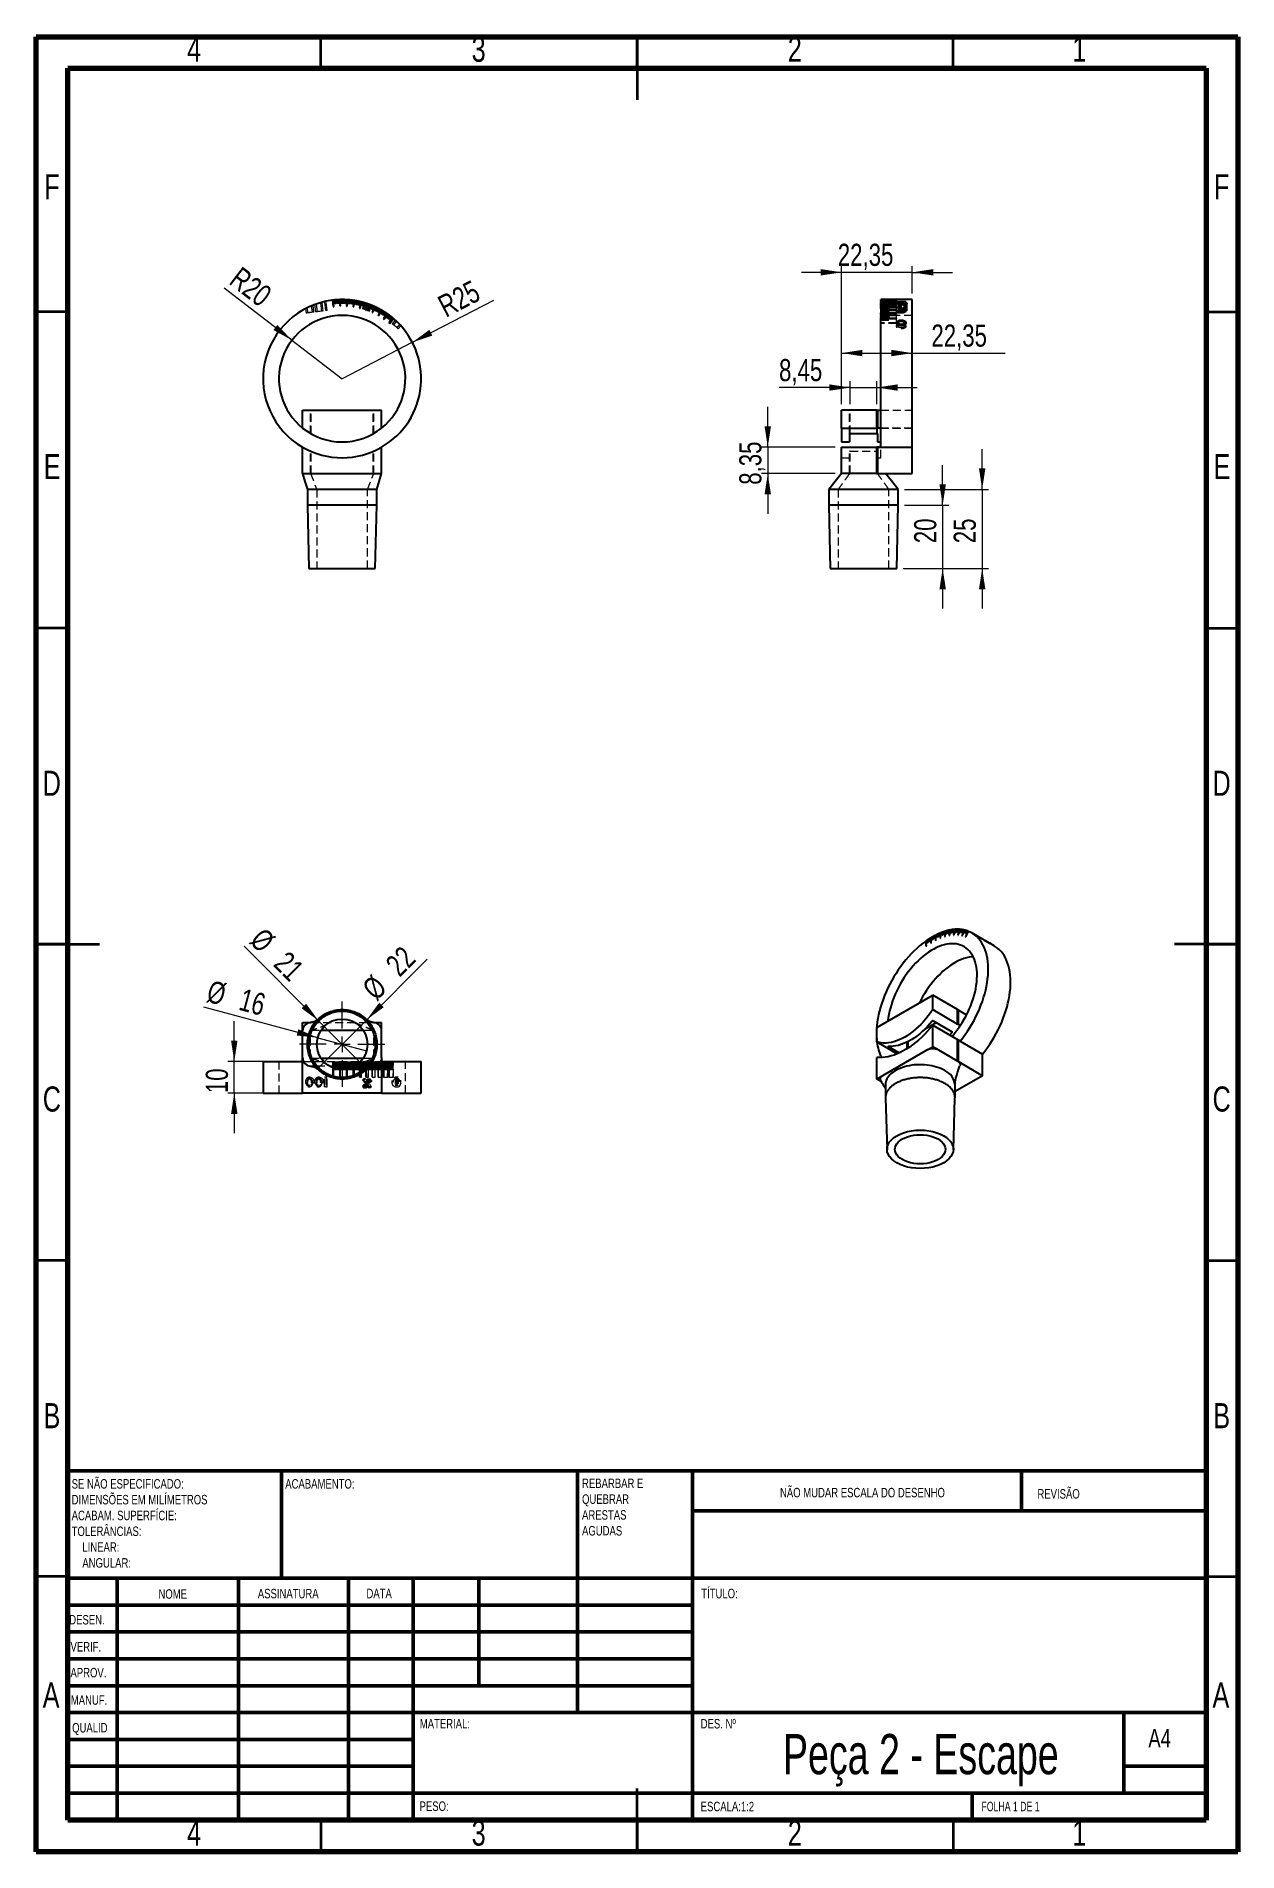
# Model space of a CAD drawing. Header units: millimetres. Extents: x 15 to 205, y 5 to 292.
import ezdxf

# ---------------------------------------------------------------- set-up
doc = ezdxf.new("R2010")
doc.units = ezdxf.units.MM
doc.linetypes.add('HIDDEN', pattern=[1.905, 1.27, -0.635])
doc.styles.add('SLDTEXTSTYLE0', font='TXT', dxfattribs={"width": 0.75})
doc.styles.add('SLDTEXTSTYLE1', font='TXT', dxfattribs={"width": 0.6875})
doc.styles.add('SLDTEXTSTYLE2', font='TXT', dxfattribs={"width": 0.7})
doc.dimstyles.new('SLDDIMSTYLE0', dxfattribs={"dimtxt": 3.5, "dimasz": 3.302, "dimexe": 0, "dimexo": 0.0625, "dimgap": 0.875, "dimtad": 1, "dimlfac": 2, "dimrnd": 1e-09, "dimzin": 12, "dimdsep": 46, "dimtxsty": 'SLDTEXTSTYLE0', "dimsah": 1, "dimcen": 0, "dimadec": 0, "dimazin": 3, "dimtfac": 1, "dimtofl": 0, "dimtmove": 0, "dimatfit": 3, "dimfxl": 0, "dimfrac": 2, "dimtolj": 1, "dimtzin": 12, "dimarcsym": 0})
doc.dimstyles.new('SLDDIMSTYLE1', dxfattribs={"dimtxt": 3.5, "dimasz": 3.302, "dimexe": 0, "dimexo": 0.0625, "dimgap": 0.875, "dimtad": 1, "dimlfac": 2, "dimrnd": 1e-09, "dimzin": 12, "dimdsep": 46, "dimtxsty": 'SLDTEXTSTYLE0', "dimsah": 1, "dimcen": 0.09, "dimadec": 0, "dimazin": 3, "dimtfac": 1, "dimtmove": 0, "dimatfit": 0, "dimfxl": 0, "dimfrac": 2, "dimtolj": 1, "dimtzin": 12, "dimarcsym": 0})
doc.dimstyles.new('SLDDIMSTYLE2', dxfattribs={"dimtxt": 3.5, "dimasz": 3.302, "dimexe": 0, "dimexo": 0.0625, "dimgap": 0.875, "dimtad": 1, "dimlfac": 2, "dimrnd": 1e-09, "dimzin": 12, "dimdsep": 46, "dimtxsty": 'SLDTEXTSTYLE0', "dimsah": 1, "dimcen": 0.09, "dimadec": 0, "dimazin": 3, "dimtfac": 1, "dimtofl": 0, "dimtmove": 0, "dimatfit": 3, "dimfxl": 0, "dimfrac": 2, "dimtolj": 1, "dimtzin": 12, "dimarcsym": 0})
doc.dimstyles.new('SLDDIMSTYLE3', dxfattribs={"dimtxt": 3.5, "dimasz": 3.302, "dimexe": 0, "dimexo": 0.0625, "dimgap": 0.875, "dimtad": 1, "dimlfac": 2, "dimrnd": 1e-09, "dimzin": 12, "dimdsep": 46, "dimtxsty": 'SLDTEXTSTYLE0', "dimblk1": 'NONE', "dimsah": 1, "dimcen": 0, "dimadec": 0, "dimazin": 3, "dimtfac": 1, "dimtmove": 0, "dimatfit": 3, "dimldrblk": 'NONE', "dimfxl": 0, "dimfrac": 2, "dimtolj": 1, "dimtzin": 12, "dimarcsym": 0})

msp = doc.modelspace()

# ---------------------------------------------------------------- texts
at = {"color": 7, "linetype": 'Continuous', "lineweight": 0}
for s, insert, char_height, attachment_point, style in [('4', (39.96, 292.0042), 3.9688, 2, 'SLDTEXTSTYLE0'), ('3', (84.96, 292.0042), 3.9688, 2, 'SLDTEXTSTYLE0'), ('2', (134.96, 292.0042), 3.9688, 2, 'SLDTEXTSTYLE0'), ('1', (179.96, 292.0042), 3.9688, 2, 'SLDTEXTSTYLE0'), ('F', (17.4577, 270.2542), 3.9688, 2, 'SLDTEXTSTYLE0'), ('F', (202.4577, 270.2542), 3.9688, 2, 'SLDTEXTSTYLE0'), ('E', (17.5078, 226.0042), 3.9688, 2, 'SLDTEXTSTYLE0'), ('E', (202.5078, 226.0042), 3.9688, 2, 'SLDTEXTSTYLE0'), ('D', (17.4527, 175.9336), 3.9688, 2, 'SLDTEXTSTYLE0'), ('D', (202.4527, 175.9336), 3.9688, 2, 'SLDTEXTSTYLE0'), ('C', (17.4587, 126.0042), 3.9688, 2, 'SLDTEXTSTYLE0'), ('C', (202.4587, 126.0042), 3.9688, 2, 'SLDTEXTSTYLE0'), ('B', (17.4706, 75.9336), 3.9688, 2, 'SLDTEXTSTYLE0'), ('B', (202.4706, 75.9336), 3.9688, 2, 'SLDTEXTSTYLE0'), ('ACABAMENTO:', (54.3713, 63.9193), 1.5, 1, 'SLDTEXTSTYLE0'), ('NÃO MUDAR ESCALA DO DESENHO', (132.6146, 62.533), 1.5, 1, 'SLDTEXTSTYLE0'), ('REVISÃO', (173.3276, 62.3349), 1.5, 1, 'SLDTEXTSTYLE0'), ('NOME', (34.3222, 46.5015), 1.5, 1, 'SLDTEXTSTYLE0'), ('ASSINATURA', (50.0336, 46.5618), 1.5, 1, 'SLDTEXTSTYLE0'), ('DATA', (67.2147, 46.5762), 1.5, 1, 'SLDTEXTSTYLE0'), ('TÍTULO:', (120.1632, 46.5762), 1.5, 1, 'SLDTEXTSTYLE0'), ('DESEN.', (20.2121, 42.4297), 1.5, 1, 'SLDTEXTSTYLE0'), ('VERIF.', (20.4105, 38.1544), 1.5, 1, 'SLDTEXTSTYLE0'), ('A', (17.3397, 31.7542), 3.9688, 2, 'SLDTEXTSTYLE0'), ('APROV.', (20.4017, 34.0643), 1.5, 1, 'SLDTEXTSTYLE0'), ('A', (202.3397, 31.7542), 3.9688, 2, 'SLDTEXTSTYLE0'), ('MANUF.', (20.4552, 29.7337), 1.5, 1, 'SLDTEXTSTYLE0'), ('MATERIAL:', (75.6459, 25.9861), 1.5, 1, 'SLDTEXTSTYLE0'), ('DES. Nº', (120.074, 25.9861), 1.5, 1, 'SLDTEXTSTYLE0'), ('QUALID', (20.669, 25.3496), 1.5, 1, 'SLDTEXTSTYLE0'), ('Peça 2 - Escape', (154.8857, 23.6069), 6.35, 2, 'SLDTEXTSTYLE2'), ('A4', (190.8712, 24.4064), 2.91042, 1, 'SLDTEXTSTYLE0'), ('PESO:', (75.6178, 12.9493), 1.4986, 1, 'SLDTEXTSTYLE0'), ('ESCALA:1:2', (120.074, 12.9001), 1.5, 1, 'SLDTEXTSTYLE0'), ('FOLHA 1 DE 1', (164.4783, 12.9001), 1.5, 1, 'SLDTEXTSTYLE1'), ('4', (39.96, 9.9336), 3.9688, 2, 'SLDTEXTSTYLE0'), ('3', (84.96, 9.9336), 3.9688, 2, 'SLDTEXTSTYLE0'), ('2', (134.96, 9.9336), 3.9688, 2, 'SLDTEXTSTYLE0'), ('1', (179.96, 9.9336), 3.9688, 2, 'SLDTEXTSTYLE0')]:
    msp.add_mtext(s, dxfattribs=dict(at, insert=insert, char_height=char_height, attachment_point=attachment_point, style=style))

# ---------------------------------------------------------------- blocks, each defined once
blk = doc.blocks.new('SW_NOTE_0')
at = {"color": 0, "linetype": 'Continuous', "lineweight": 0, "char_height": 1.5, "attachment_point": 1, "style": 'SLDTEXTSTYLE0'}
for s, insert in [('SE NÃO ESPECIFICADO:', (0, 1.93)), ('ACABAM. SUPERFÍCIE:', (0, -3.07)), ('DIMENSÕES EM MILÍMETROS', (0, -0.57)), ('TOLERÂNCIAS:', (0, -5.57)), ('LINEAR:', (1.69, -8.07)), ('ANGULAR:', (1.69, -10.57))]:
    blk.add_mtext(s, dxfattribs=dict(at, insert=insert))
blk = doc.blocks.new('SW_NOTE_1')
at = {"color": 0, "linetype": 'Continuous', "lineweight": 0, "char_height": 1.5, "attachment_point": 1, "style": 'SLDTEXTSTYLE0'}
for s, insert in [('REBARBAR E', (0, 1.93)), ('QUEBRAR', (0, -0.57)), ('ARESTAS', (0, -3.07)), ('AGUDAS', (0, -5.57))]:
    blk.add_mtext(s, dxfattribs=dict(at, insert=insert))
blk = doc.blocks.new('_D')
at = {"color": 7, "linetype": 'Continuous', "lineweight": 18}
for q in [(87.34, 250.35), (63.37, 237.92)]:
    blk.add_line((74.47, 243.68), q, dxfattribs=at)
blk.add_solid([(74.47, 243.68), (77.63, 244.74), (77.16, 245.65)], dxfattribs=at)
at = {"color": 7, "linetype": 'Continuous', "lineweight": 18, "insert": (78.17, 250.65), "char_height": 3.5, "attachment_point": 1, "rotation": 27.3934, "style": 'SLDTEXTSTYLE0'}
blk.add_mtext('R25', dxfattribs=at)
blk = doc.blocks.new('_D_1')
at = {"color": 7, "linetype": 'Continuous', "lineweight": 18}
for q in [(44.69, 252.25), (63.37, 237.92)]:
    blk.add_line((55.43, 244.01), q, dxfattribs=at)
blk.add_solid([(55.43, 244.01), (53.12, 246.42), (52.5, 245.62)], dxfattribs=at)
at = {"color": 7, "linetype": 'Continuous', "lineweight": 18, "insert": (47.42, 255.81), "char_height": 3.5, "attachment_point": 1, "rotation": 322.5063, "style": 'SLDTEXTSTYLE0'}
blk.add_mtext('R20', dxfattribs=at)
blk = doc.blocks.new('_D_2')
at = {"color": 7, "linetype": 'Continuous', "lineweight": 18}
for p, q in [((142.36, 233.92), (142.36, 255.74)), ((153.54, 251.42), (153.54, 255.74)), ((142.36, 254.74), (136.01, 254.74)), ((153.54, 254.74), (142.36, 254.74)), ((153.54, 254.74), (159.89, 254.74))]:
    blk.add_line(p, q, dxfattribs=at)
for points in [[(142.36, 254.74), (139.06, 255.25), (139.06, 254.24)], [(153.54, 254.74), (156.84, 254.24), (156.84, 255.25)]]:
    blk.add_solid(points, dxfattribs=at)
at = {"color": 7, "linetype": 'Continuous', "lineweight": 18, "insert": (141.76, 259.26), "char_height": 3.5, "attachment_point": 1, "style": 'SLDTEXTSTYLE0'}
blk.add_mtext('22,35', dxfattribs=at)
blk = doc.blocks.new('_D_3')
at = {"color": 7, "linetype": 'Continuous', "lineweight": 18}
for p, q in [((130.68, 227.1), (130.68, 233.45)), ((141.36, 227.1), (129.68, 227.1)), ((130.68, 227.1), (130.68, 222.92)), ((141.36, 222.92), (129.68, 222.92)), ((130.68, 222.92), (130.68, 216.57))]:
    blk.add_line(p, q, dxfattribs=at)
for points in [[(130.68, 227.1), (131.19, 230.4), (130.17, 230.4)], [(130.68, 222.92), (130.17, 219.62), (131.19, 219.62)]]:
    blk.add_solid(points, dxfattribs=at)
at = {"color": 7, "linetype": 'Continuous', "lineweight": 18, "insert": (126.17, 221.15), "char_height": 3.5, "attachment_point": 1, "rotation": 90, "style": 'SLDTEXTSTYLE0'}
blk.add_mtext('8,35', dxfattribs=at)
blk = doc.blocks.new('_D_4')
at = {"color": 7, "linetype": 'Continuous', "lineweight": 18}
for p, q in [((164.59, 220.42), (164.59, 226.77)), ((152.33, 220.42), (165.59, 220.42)), ((164.59, 220.42), (164.59, 207.92)), ((152.08, 207.92), (165.59, 207.92)), ((164.59, 207.92), (164.59, 201.57))]:
    blk.add_line(p, q, dxfattribs=at)
for points in [[(164.59, 220.42), (165.1, 223.73), (164.08, 223.73)], [(164.59, 207.92), (164.08, 204.62), (165.1, 204.62)]]:
    blk.add_solid(points, dxfattribs=at)
at = {"color": 7, "linetype": 'Continuous', "lineweight": 18, "insert": (160.08, 211.91), "char_height": 3.5, "attachment_point": 1, "rotation": 90, "style": 'SLDTEXTSTYLE0'}
blk.add_mtext('25', dxfattribs=at)
blk = doc.blocks.new('_D_5')
at = {"color": 7, "linetype": 'Continuous', "lineweight": 18}
for p, q in [((158.34, 217.92), (158.34, 224.27)), ((152.33, 217.92), (159.34, 217.92)), ((158.34, 217.92), (158.34, 207.92)), ((152.08, 207.92), (159.34, 207.92)), ((158.34, 207.92), (158.34, 201.57))]:
    blk.add_line(p, q, dxfattribs=at)
for points in [[(158.34, 217.92), (158.85, 221.23), (157.83, 221.23)], [(158.34, 207.92), (157.83, 204.62), (158.85, 204.62)]]:
    blk.add_solid(points, dxfattribs=at)
at = {"color": 7, "linetype": 'Continuous', "lineweight": 18, "insert": (153.83, 211.91), "char_height": 3.5, "attachment_point": 1, "rotation": 90, "style": 'SLDTEXTSTYLE0'}
blk.add_mtext('20', dxfattribs=at)
blk = doc.blocks.new('_D_6')
at = {"color": 7, "linetype": 'Continuous', "lineweight": 18}
for p, q in [((143.71, 236.52), (132.47, 236.52)), ((143.71, 233.92), (143.71, 237.52)), ((143.71, 236.52), (147.94, 236.52)), ((147.94, 233.92), (147.94, 237.52)), ((147.94, 236.52), (154.29, 236.52))]:
    blk.add_line(p, q, dxfattribs=at)
for points in [[(143.71, 236.52), (140.41, 237.03), (140.41, 236.02)], [(147.94, 236.52), (151.24, 236.02), (151.24, 237.03)]]:
    blk.add_solid(points, dxfattribs=at)
at = {"color": 7, "linetype": 'Continuous', "lineweight": 18, "insert": (132.47, 241.03), "char_height": 3.5, "attachment_point": 1, "style": 'SLDTEXTSTYLE0'}
blk.add_mtext('8,45', dxfattribs=at)
blk = doc.blocks.new('_D_7')
at = {"color": 7, "linetype": 'Continuous', "lineweight": 18}
for p, q in [((142.36, 233.92), (142.36, 242.97)), ((142.36, 241.97), (153.54, 241.97)), ((153.54, 241.97), (168.2, 241.97))]:
    blk.add_line(p, q, dxfattribs=at)
for points in [[(142.36, 241.97), (145.66, 241.47), (145.66, 242.48)], [(153.54, 241.97), (150.24, 242.48), (150.24, 241.47)]]:
    blk.add_solid(points, dxfattribs=at)
at = {"color": 7, "linetype": 'Continuous', "lineweight": 18, "insert": (156.56, 246.49), "char_height": 3.5, "attachment_point": 1, "style": 'SLDTEXTSTYLE0'}
blk.add_mtext('22,35', dxfattribs=at)
blk = doc.blocks.new('_D_8')
at = {"color": 7, "linetype": 'Continuous', "lineweight": 18}
for q in [(76.82, 146.13), (59.48, 128.78)]:
    blk.add_line((67.26, 136.56), q, dxfattribs=at)
blk.add_solid([(67.26, 136.56), (69.95, 138.54), (69.23, 139.25)], dxfattribs=at)
at = {"color": 7, "linetype": 'Continuous', "lineweight": 18, "char_height": 3.5, "attachment_point": 1, "rotation": 45, "style": 'SLDTEXTSTYLE0'}
for s, insert in [('22', (69.98, 145.66)), ('%%c', (66.28, 141.89))]:
    blk.add_mtext(s, dxfattribs=dict(at, insert=insert))
blk = doc.blocks.new('_None')
blk = doc.blocks.new('_D_9')
at = {"color": 7, "linetype": 'Continuous', "lineweight": 18}
for q in [(47.87, 148.17), (67.08, 128.96)]:
    blk.add_line((59.65, 136.38), q, dxfattribs=at)
blk.add_solid([(59.65, 136.38), (57.68, 139.08), (56.96, 138.36)], dxfattribs=at)
at = {"color": 7, "linetype": 'Continuous', "lineweight": 18, "char_height": 3.5, "attachment_point": 1, "rotation": 315, "style": 'SLDTEXTSTYLE0'}
for s, insert in [('%%c', (51.04, 151.33)), ('21', (54.81, 147.63))]:
    blk.add_mtext(s, dxfattribs=dict(at, insert=insert))
blk = doc.blocks.new('_D_10')
at = {"color": 7, "linetype": 'Continuous', "lineweight": 18}
for q in [(41.48, 138.54), (67.23, 131.64)]:
    blk.add_line((59.5, 133.71), q, dxfattribs=at)
blk.add_solid([(59.5, 133.71), (56.45, 135.05), (56.18, 134.07)], dxfattribs=at)
at = {"color": 7, "linetype": 'Continuous', "lineweight": 18, "char_height": 3.5, "attachment_point": 1, "rotation": 345, "style": 'SLDTEXTSTYLE0'}
for s, insert in [('%%c', (42.64, 142.86)), ('16', (47.75, 141.55))]:
    blk.add_mtext(s, dxfattribs=dict(at, insert=insert))
blk = doc.blocks.new('_D_11')
at = {"color": 7, "linetype": 'Continuous', "lineweight": 18}
for p, q in [((46.31, 129.96), (46.31, 136.31)), ((56.12, 129.96), (45.31, 129.96)), ((46.31, 124.96), (46.31, 129.96)), ((74.87, 124.96), (45.31, 124.96)), ((46.31, 124.96), (46.31, 118.61))]:
    blk.add_line(p, q, dxfattribs=at)
for points in [[(46.31, 129.96), (46.82, 133.26), (45.8, 133.26)], [(46.31, 124.96), (45.8, 121.66), (46.82, 121.66)]]:
    blk.add_solid(points, dxfattribs=at)
at = {"color": 7, "linetype": 'Continuous', "lineweight": 18, "insert": (41.8, 124.95), "char_height": 3.5, "attachment_point": 1, "rotation": 90, "style": 'SLDTEXTSTYLE0'}
blk.add_mtext('10', dxfattribs=at)
blk = doc.blocks.new('SW_CENTERMARKSYMBOL_0')
at = {"color": 0, "linetype": 'Continuous', "lineweight": 0}
for p, q in [((0, 2.5), (0, 6.75)), ((-2.5, 0), (-6.75, 0)), ((0, 0), (-1.25, 0)), ((0, 0), (0, 1.25)), ((0, 0), (0, -1.25)), ((0, 0), (1.25, 0)), ((2.5, 0), (6.75, 0)), ((0, -2.5), (0, -6.75))]:
    blk.add_line(p, q, dxfattribs=at)

# ---------------------------------------------------------------- dimensions: what is measured, and where the dimension line sits
at = {"color": 7, "linetype": 'Continuous', "lineweight": 18}
for base, p1, p2, dimstyle, picture, middle in [((142.3628, 254.7434), (153.5378, 250.4246), (142.3628, 232.9246), 'SLDDIMSTYLE1', '_D_2', (147.58, 254.7434)), ((153.5378, 241.9749), (142.3628, 232.9246), (153.5378, 250.4246), 'SLDDIMSTYLE2', '_D_7', (162.3801, 241.9749)), ((147.9378, 236.5231), (143.7128, 232.9246), (147.9378, 232.9246), 'SLDDIMSTYLE1', '_D_6', (136.9939, 236.5231))]:
    dim = msp.add_linear_dim(base=base, p1=p1, p2=p2, dimstyle=dimstyle, dxfattribs=at)
    dim.commit()
    dim.dimension.update_dxf_attribs({"geometry": picture, "text_midpoint": middle, "dimtype": 160})
for mpoint, picture, middle in [((55.4329, 244.0113), '_D_1', (47.7146, 249.9324)), ((74.4654, 243.6758), '_D', (83.9365, 248.5837))]:
    dim = msp.add_radius_dim(center=(63.3671, 237.9246), mpoint=mpoint, dimstyle='SLDDIMSTYLE0', dxfattribs=at)
    dim.commit()
    dim.dimension.update_dxf_attribs({"geometry": picture, "text_midpoint": middle, "dimtype": 164})
for base, p1, p2, picture, middle in [((130.6817, 222.9246), (142.3628, 227.0992), (142.3628, 222.9246), '_D_3', (130.6817, 225.6784)), ((164.5915, 207.9246), (151.3253, 220.4246), (151.0755, 207.9246), '_D_4', (164.5915, 214.4957)), ((158.3428, 207.9246), (151.3253, 217.9246), (151.0755, 207.9246), '_D_5', (158.3428, 214.4957)), ((46.3129, 129.9579), (75.8671, 124.9579), (57.1171, 129.9579), '_D_11', (46.3129, 127.5393))]:
    dim = msp.add_linear_dim(base=base, p1=p1, p2=p2, angle=90, dimstyle='SLDDIMSTYLE1', dxfattribs=at)
    dim.commit()
    dim.dimension.update_dxf_attribs({"geometry": picture, "text_midpoint": middle, "dimtype": 160})
for p1, p2, picture, middle in [((67.0794, 128.9581), (59.6548, 136.3827), '_D_9', (51.4058, 144.6317)), ((59.478, 128.7814), (67.2562, 136.5595), '_D_8', (73.3215, 142.6249)), ((67.2308, 131.6352), (59.5034, 133.7057), '_D_10', (46.313, 137.2401))]:
    dim = msp.add_diameter_dim_2p(p1=p1, p2=p2, dimstyle='SLDDIMSTYLE3', dxfattribs=at)
    dim.commit()
    dim.dimension.update_dxf_attribs({"geometry": picture, "text_midpoint": middle, "dimtype": 163})

# ---------------------------------------------------------------- linework, layer by layer
at = {"color": 7, "linetype": 'Continuous', "lineweight": 70}
for p, q in [((15, 5), (15, 292)), ((15, 292), (205, 292)), ((205, 292), (205, 5)), ((20, 10), (20, 287)), ((20, 287), (200, 287)), ((200, 287), (200, 10)), ((200, 10), (20, 10)), ((205, 5), (15, 5))]:
    msp.add_line(p, q, dxfattribs=at)
at = {"color": 7, "linetype": 'Continuous', "lineweight": 35}
for p, q in [((60, 287), (60, 292)), ((110, 292), (110, 282)), ((110, 287), (110, 292)), ((160, 287), (160, 292)), ((20, 248.5), (15, 248.5)), ((200, 248.5), (205, 248.5)), ((20, 198.5), (15, 198.5)), ((200, 198.5), (205, 198.5)), ((15, 148.5), (25, 148.5)), ((20, 148.5), (15, 148.5)), ((205, 148.5), (195, 148.5)), ((200, 148.5), (205, 148.5)), ((20, 98.5), (15, 98.5)), ((200, 98.5), (205, 98.5)), ((20, 48.5), (15, 48.5)), ((200, 48.5), (205, 48.5)), ((110, 5), (110, 15)), ((60, 10), (60, 5)), ((110, 10), (110, 5)), ((160, 10), (160, 5))]:
    msp.add_line(p, q, dxfattribs=at)
at = {"color": 7, "linetype": 'HIDDEN', "lineweight": 18}
for p, q in [((60.1434, 248.607), (59.975, 249.9553)), ((60.3915, 248.638), (60.2187, 250.0211)), ((60.7636, 248.6845), (60.5854, 250.1111)), ((61.0117, 248.7154), (60.8307, 250.1645)), ((66.8851, 249.9193), (66.5628, 248.9872)), ((66.9285, 249.9065), (66.6055, 248.9724)), ((67.0244, 249.8776), (66.7001, 248.9397)), ((67.0722, 249.8628), (66.7473, 248.9234)), ((66.9836, 248.8417), (67.3102, 249.7863)), ((67.0781, 248.809), (67.405, 249.7544)), ((67.1783, 249.8293), (67.1539, 249.8372)), ((67.2157, 249.8173), (67.2016, 249.8219)), ((67.2633, 249.8018), (67.2508, 249.8059)), ((67.3102, 249.7863), (67.3027, 249.7888)), ((149.7878, 250.4245), (148.5378, 250.4245)), ((149.7878, 250.4242), (148.5378, 250.4242)), ((149.7878, 250.4236), (148.5378, 250.4236)), ((149.7878, 250.4229), (148.5378, 250.4229)), ((149.7878, 250.4219), (148.5378, 250.4219)), ((149.7878, 250.4208), (148.5378, 250.4208)), ((151.0378, 250.4207), (148.5378, 250.4207)), ((148.5378, 250.4178), (151.0378, 250.4178)), ((149.7878, 250.4159), (148.5378, 250.4159)), ((149.7878, 250.414), (148.5378, 250.414)), ((149.7878, 250.4117), (148.5378, 250.4117)), ((149.7878, 250.4093), (148.5378, 250.4093)), ((149.7878, 250.4065), (148.5378, 250.4065)), ((149.7878, 250.4037), (148.5378, 250.4037)), ((149.7878, 250.4005), (148.5378, 250.4005)), ((149.7878, 250.3973), (148.5378, 250.3973)), ((149.7878, 250.3936), (148.5378, 250.3936)), ((149.7878, 250.39), (148.5378, 250.39)), ((149.7878, 250.3859), (148.5378, 250.3859)), ((149.7878, 250.3819), (148.5378, 250.3819)), ((149.7878, 250.3773), (148.5378, 250.3773)), ((149.7878, 250.3728), (148.5378, 250.3728)), ((149.7878, 250.3678), (148.5378, 250.3678)), ((149.7878, 250.363), (148.5378, 250.363)), ((149.7878, 250.3575), (148.5378, 250.3575)), ((149.7878, 250.3522), (148.5378, 250.3522)), ((149.7878, 250.3463), (148.5378, 250.3463)), ((149.7878, 250.3406), (148.5378, 250.3406)), ((151.0378, 250.3402), (148.5378, 250.3402)), ((148.5378, 250.3282), (151.0378, 250.3282)), ((149.7878, 249.9514), (148.5378, 249.9514)), ((149.7878, 249.928), (148.5378, 249.928)), ((149.7878, 249.9246), (148.5378, 249.9246)), ((149.7878, 249.9246), (148.5378, 249.9246)), ((149.7878, 249.9245), (148.5378, 249.9245)), ((149.7878, 249.9242), (148.5378, 249.9242)), ((149.7878, 249.9241), (148.5378, 249.9241)), ((149.7878, 249.9238), (148.5378, 249.9238)), ((149.7878, 249.9237), (148.5378, 249.9237)), ((149.7878, 249.923), (148.5378, 249.923)), ((149.7878, 249.9228), (148.5378, 249.9228)), ((149.7878, 249.9222), (148.5378, 249.9222)), ((149.7878, 249.922), (148.5378, 249.922)), ((148.5378, 249.921), (149.7878, 249.921)), ((149.7878, 249.9207), (148.5378, 249.9207)), ((149.7878, 249.9194), (148.5378, 249.9194)), ((149.7878, 249.9177), (148.5378, 249.9177)), ((149.7878, 249.9165), (148.5378, 249.9165)), ((149.7878, 249.9161), (148.5378, 249.9161)), ((149.7878, 249.9144), (148.5378, 249.9144)), ((149.7878, 249.914), (148.5378, 249.914)), ((149.7878, 249.9124), (148.5378, 249.9124)), ((149.7878, 249.9119), (148.5378, 249.9119)), ((149.7878, 249.9099), (148.5378, 249.9099)), ((149.7878, 249.9094), (148.5378, 249.9094)), ((149.7878, 249.9074), (148.5378, 249.9074)), ((149.7878, 249.9069), (148.5378, 249.9069)), ((149.7878, 249.9046), (148.5378, 249.9046)), ((149.7878, 249.9017), (148.5378, 249.9017)), ((149.7878, 249.8984), (148.5378, 249.8984)), ((148.5378, 249.8977), (149.7878, 249.8977)), ((149.7878, 249.8951), (148.5378, 249.8951)), ((149.7878, 249.8943), (148.5378, 249.8943)), ((149.7878, 249.8914), (148.5378, 249.8914)), ((149.7878, 249.8906), (148.5378, 249.8906)), ((149.7878, 249.8877), (148.5378, 249.8877)), ((149.7878, 249.8868), (148.5378, 249.8868)), ((149.7878, 249.8836), (148.5378, 249.8836)), ((149.7878, 249.8827), (148.5378, 249.8827)), ((149.7878, 249.8795), (148.5378, 249.8795)), ((149.7878, 249.8785), (148.5378, 249.8785)), ((149.7878, 249.8749), (148.5378, 249.8749)), ((149.7878, 249.8742), (148.5378, 249.8742)), ((149.7878, 249.8739), (148.5378, 249.8739)), ((149.7878, 249.8704), (148.5378, 249.8704)), ((149.7878, 249.8694), (148.5378, 249.8694)), ((149.7878, 249.8654), (148.5378, 249.8654)), ((149.7878, 249.8644), (148.5378, 249.8644)), ((149.7878, 249.8605), (148.5378, 249.8605)), ((149.7878, 249.8594), (148.5378, 249.8594)), ((149.7878, 249.8551), (148.5378, 249.8551)), ((149.7878, 249.854), (148.5378, 249.854)), ((149.7878, 249.8498), (148.5378, 249.8498)), ((149.7878, 249.8486), (148.5378, 249.8486)), ((148.5378, 249.844), (149.7878, 249.844)), ((149.7878, 249.8428), (148.5378, 249.8428)), ((149.7878, 249.8369), (148.5378, 249.8369)), ((149.7878, 249.8307), (148.5378, 249.8307)), ((149.7878, 249.8245), (148.5378, 249.8245)), ((149.7878, 249.8179), (148.5378, 249.8179)), ((149.7878, 249.8112), (148.5378, 249.8112)), ((149.7878, 249.8042), (148.5378, 249.8042)), ((149.7878, 249.7971), (148.5378, 249.7971)), ((148.5378, 249.7743), (149.7878, 249.7743)), ((149.7878, 249.7665), (148.5378, 249.7665)), ((149.7878, 249.7582), (148.5378, 249.7582)), ((149.7878, 249.7499), (148.5378, 249.7499)), ((149.7878, 250.4241), (149.7878, 250.4244)), ((149.7878, 250.4227), (149.7878, 250.4235)), ((149.7878, 250.4205), (149.7878, 250.4218)), ((149.7878, 250.4175), (149.7878, 250.4192)), ((149.7878, 250.4135), (149.7878, 250.4157)), ((149.7878, 250.4087), (149.7878, 250.4113)), ((149.7878, 250.3966), (149.7878, 250.4061)), ((149.7878, 250.3892), (149.7878, 250.3931)), ((149.7878, 250.3809), (149.7878, 250.3853)), ((149.7878, 250.3718), (149.7878, 250.3767)), ((149.7878, 250.3619), (149.7878, 250.3671)), ((149.7878, 250.351), (149.7878, 250.3568)), ((149.7878, 250.3394), (149.7878, 250.3455)), ((149.7878, 250.3268), (149.7878, 250.3334)), ((149.7878, 250.3134), (149.7878, 250.3205)), ((149.7878, 250.2992), (149.7878, 250.3067)), ((149.7878, 250.2681), (149.7878, 250.292)), ((149.7878, 250.2513), (149.7878, 250.2601)), ((149.7878, 250.2336), (149.7878, 250.2429)), ((149.7878, 250.2151), (149.7878, 250.2248)), ((149.7878, 250.1958), (149.7878, 250.2059)), ((149.7878, 250.1755), (149.7878, 250.1861)), ((149.7878, 250.1545), (149.7878, 250.1655)), ((149.7878, 250.1326), (149.7878, 250.144)), ((149.7878, 250.1098), (149.7878, 250.1217)), ((149.7878, 250.0862), (149.7878, 250.0986)), ((149.7878, 250.0365), (149.7878, 250.0746)), ((149.7878, 250.0104), (149.7878, 250.0241)), ((149.7878, 249.9835), (149.7878, 249.9976)), ((149.7878, 249.9557), (149.7878, 249.9702)), ((149.7878, 249.9271), (149.7878, 249.9421)), ((149.7878, 249.8977), (149.7878, 249.9131)), ((149.7878, 249.8674), (149.7878, 249.8832)), ((149.7878, 249.8363), (149.7878, 249.8526)), ((149.7878, 249.8044), (149.7878, 249.8211)), ((149.7878, 249.7717), (149.7878, 249.7888)), ((149.7878, 249.7038), (149.7878, 249.7557)), ((151.0378, 250.4031), (151.0378, 250.4207)), ((151.0378, 250.2841), (151.0378, 250.3968)), ((151.0378, 250.0618), (151.0378, 250.2687)), ((151.0378, 250.1645), (152.5378, 250.1645)), ((152.5378, 250.1111), (151.0378, 250.1111)), ((151.0378, 249.7381), (151.0378, 250.0375)), ((151.2878, 249.8628), (151.2878, 248.9234)), ((151.444, 249.8252), (151.444, 248.9872)), ((152.2128, 249.8327), (152.2128, 248.8907)), ((152.2878, 248.5605), (152.2878, 249.8467)), ((152.3128, 249.7709), (152.3128, 248.8907)), ((152.5378, 249.5284), (152.5378, 250.1645)), ((152.6128, 248.8907), (152.6128, 249.7716)), ((152.7128, 248.8907), (152.7128, 249.8328)), ((57.5742, 249.0052), (57.6627, 248.2972)), ((57.8116, 249.1222), (57.9107, 248.3282)), ((58.655, 248.4211), (58.5266, 249.4486)), ((58.903, 248.4521), (58.7663, 249.5468)), ((59.0064, 249.6418), (59.1511, 248.4831)), ((59.2478, 249.7263), (59.3992, 248.5141)), ((61.0117, 248.7154), (60.7636, 248.6845)), ((66.7473, 248.9234), (66.5628, 248.9872)), ((67.2199, 248.76), (66.7473, 248.9234)), ((67.22, 248.7604), (67.2199, 248.76)), ((67.6408, 249.6712), (67.3144, 248.7273)), ((67.8327, 249.5997), (67.5079, 248.6604)), ((67.5979, 248.6293), (67.9216, 249.5653)), ((67.7036, 249.6482), (67.6893, 249.6535)), ((67.6924, 248.5966), (68.0146, 249.5284)), ((67.7551, 249.629), (67.7343, 249.6368)), ((67.8018, 249.6114), (67.7787, 249.6201)), ((67.849, 249.5934), (67.8327, 249.5996)), ((71.7559, 247.191), (71.279, 246.6233)), ((71.94, 247.0215), (71.4704, 246.4625)), ((149.7878, 249.7413), (148.5378, 249.7413)), ((149.7878, 249.7326), (148.5378, 249.7326)), ((149.7878, 249.7235), (148.5378, 249.7235)), ((149.7878, 249.7144), (148.5378, 249.7144)), ((149.7878, 249.7049), (148.5378, 249.7049)), ((149.7878, 249.6954), (148.5378, 249.6954)), ((149.7878, 249.6855), (148.5378, 249.6855)), ((149.7878, 249.6756), (148.5378, 249.6756)), ((149.7878, 249.6653), (148.5378, 249.6653)), ((149.7878, 249.6549), (148.5378, 249.6549)), ((149.7878, 249.6443), (148.5378, 249.6443)), ((149.7878, 249.6335), (148.5378, 249.6335)), ((149.7878, 249.6224), (148.5378, 249.6224)), ((149.7878, 249.6113), (148.5378, 249.6113)), ((149.7878, 249.5998), (148.5378, 249.5998)), ((149.7878, 249.5882), (148.5378, 249.5882)), ((149.7878, 249.5815), (148.5378, 249.5815)), ((148.5378, 249.552), (149.7878, 249.552)), ((149.7878, 249.5397), (148.5378, 249.5397)), ((149.7878, 249.527), (148.5378, 249.527)), ((149.7878, 249.5142), (148.5378, 249.5142)), ((149.7878, 249.5011), (148.5378, 249.5011)), ((149.7878, 249.488), (148.5378, 249.488)), ((149.7878, 249.4745), (148.5378, 249.4745)), ((149.7878, 249.4609), (148.5378, 249.4609)), ((149.7878, 249.447), (148.5378, 249.447)), ((149.7878, 249.433), (148.5378, 249.433)), ((151.0378, 249.4216), (148.5378, 249.4216)), ((149.7878, 249.4188), (148.5378, 249.4188)), ((151.0378, 249.4184), (148.5378, 249.4184)), ((151.0378, 249.4048), (148.5378, 249.4048)), ((149.7878, 249.4044), (148.5378, 249.4044)), ((151.0378, 249.3989), (148.5378, 249.3989)), ((149.7878, 249.3897), (148.5378, 249.3897)), ((149.7878, 249.3749), (148.5378, 249.3749)), ((149.7878, 249.3599), (148.5378, 249.3599)), ((151.0378, 249.3483), (148.5378, 249.3483)), ((149.7878, 249.3447), (148.5378, 249.3447)), ((151.0378, 249.3359), (148.5378, 249.3359)), ((149.7878, 249.3292), (148.5378, 249.3292)), ((149.7878, 249.3137), (148.5378, 249.3137)), ((149.7878, 249.2978), (148.5378, 249.2978)), ((151.0378, 249.2953), (148.5378, 249.2953)), ((149.7878, 249.2819), (148.5378, 249.2819)), ((151.0378, 249.2804), (148.5378, 249.2804)), ((149.7878, 249.2613), (148.5378, 249.2613)), ((148.5378, 249.2325), (149.7878, 249.2325)), ((149.7878, 249.2159), (148.5378, 249.2159)), ((149.7878, 249.1988), (148.5378, 249.1988)), ((149.7878, 249.1817), (148.5378, 249.1817)), ((149.7878, 249.1643), (148.5378, 249.1643)), ((149.7878, 249.1468), (148.5378, 249.1468)), ((149.7878, 249.129), (148.5378, 249.129)), ((149.7878, 249.1111), (148.5378, 249.1111)), ((149.7878, 249.0929), (148.5378, 249.0929)), ((151.0378, 249.0908), (148.5378, 249.0908)), ((149.7878, 249.0746), (148.5378, 249.0746)), ((151.0378, 249.0669), (148.5378, 249.0669)), ((149.7878, 249.056), (148.5378, 249.056)), ((149.7878, 249.0373), (148.5378, 249.0373)), ((149.7878, 249.0183), (148.5378, 249.0183)), ((149.7878, 248.9993), (148.5378, 248.9993)), ((149.7878, 248.9799), (148.5378, 248.9799)), ((149.7878, 248.9605), (148.5378, 248.9605)), ((149.7878, 248.9408), (148.5378, 248.9408)), ((149.7878, 248.9209), (148.5378, 248.9209)), ((149.7878, 248.9008), (148.5378, 248.9008)), ((149.7878, 248.8806), (148.5378, 248.8806)), ((149.7878, 248.8463), (148.5378, 248.8463)), ((148.5378, 248.8186), (149.7878, 248.8186)), ((149.7878, 248.7977), (148.5378, 248.7977)), ((151.0378, 248.7931), (148.5378, 248.7931)), ((149.7878, 248.7765), (148.5378, 248.7765)), ((151.0378, 248.7604), (148.5378, 248.7604)), ((149.7878, 248.7551), (148.5378, 248.7551)), ((149.7878, 248.7335), (148.5378, 248.7335)), ((149.7878, 248.7118), (148.5378, 248.7118)), ((149.7878, 248.6898), (148.5378, 248.6898)), ((149.7878, 248.6677), (148.5378, 248.6677)), ((149.7878, 248.6454), (148.5378, 248.6454)), ((149.7878, 248.6229), (148.5378, 248.6229)), ((149.7878, 248.6002), (148.5378, 248.6002)), ((149.7878, 248.5774), (148.5378, 248.5774)), ((149.7878, 248.5543), (148.5378, 248.5543)), ((149.7878, 248.5311), (148.5378, 248.5311)), ((149.7878, 248.5076), (148.5378, 248.5076)), ((149.7878, 248.4841), (148.5378, 248.4841)), ((149.7878, 248.4602), (148.5378, 248.4602)), ((149.7878, 248.4363), (148.5378, 248.4363)), ((149.7878, 248.4121), (148.5378, 248.4121)), ((151.0378, 248.4045), (148.5378, 248.4045)), ((149.7878, 248.3878), (148.5378, 248.3878)), ((151.0378, 248.3633), (148.5378, 248.3633)), ((149.7878, 248.3401), (148.5378, 248.3401)), ((148.5378, 248.3136), (149.7878, 248.3136)), ((149.7878, 248.2887), (148.5378, 248.2887)), ((149.7878, 248.2635), (148.5378, 248.2635)), ((149.7878, 248.2381), (148.5378, 248.2381)), ((149.7878, 248.2125), (148.5378, 248.2125)), ((149.7878, 248.1867), (148.5378, 248.1867)), ((149.7878, 248.1608), (148.5378, 248.1608)), ((149.7878, 248.1347), (148.5378, 248.1347)), ((149.7878, 248.1084), (148.5378, 248.1084)), ((149.7878, 248.0819), (148.5378, 248.0819)), ((149.7878, 248.0552), (148.5378, 248.0552)), ((149.7878, 248.0284), (148.5378, 248.0284)), ((149.7878, 248.0014), (148.5378, 248.0014)), ((149.7878, 247.9743), (148.5378, 247.9743)), ((149.7878, 247.9469), (148.5378, 247.9469)), ((151.0378, 247.9283), (148.5378, 247.9283)), ((153.5378, 247.9246), (148.5378, 247.9246)), ((149.7878, 247.9194), (148.5378, 247.9194)), ((149.7878, 247.8917), (148.5378, 247.8917)), ((151.0378, 247.879), (148.5378, 247.879)), ((149.7878, 247.8639), (148.5378, 247.8639)), ((149.7878, 247.8358), (148.5378, 247.8358)), ((149.7878, 247.8076), (148.5378, 247.8076)), ((149.7878, 247.7468), (148.5378, 247.7468)), ((148.5378, 247.7218), (149.7878, 247.7218)), ((149.7878, 247.6931), (148.5378, 247.6931)), ((149.7878, 247.6641), (148.5378, 247.6641)), ((149.7878, 247.6348), (148.5378, 247.6348)), ((149.7878, 247.6055), (148.5378, 247.6055)), ((149.7878, 247.5759), (148.5378, 247.5759)), ((149.7878, 247.5462), (148.5378, 247.5462)), ((149.7878, 247.5163), (148.5378, 247.5163)), ((149.7878, 247.4862), (148.5378, 247.4862)), ((149.7878, 247.456), (148.5378, 247.456)), ((149.7878, 247.4256), (148.5378, 247.4256)), ((149.7878, 247.3951), (148.5378, 247.3951)), ((151.0378, 247.3686), (148.5378, 247.3686)), ((149.7878, 247.3644), (148.5378, 247.3644)), ((149.7878, 247.3335), (148.5378, 247.3335)), ((151.0378, 247.3116), (148.5378, 247.3116)), ((149.7878, 247.3025), (148.5378, 247.3025)), ((149.7878, 247.2713), (148.5378, 247.2713)), ((149.7878, 247.2399), (148.5378, 247.2399)), ((149.7878, 247.2084), (148.5378, 247.2084)), ((149.7878, 247.1767), (148.5378, 247.1767)), ((149.7878, 247.1449), (148.5378, 247.1449)), ((149.7878, 249.6686), (149.7878, 249.687)), ((149.7878, 249.6326), (149.7878, 249.6514)), ((149.7878, 249.5958), (149.7878, 249.615)), ((149.7878, 249.5582), (149.7878, 249.5778)), ((149.7878, 249.5198), (149.7878, 249.5398)), ((149.7878, 249.4806), (149.7878, 249.501)), ((149.7878, 249.4406), (149.7878, 249.4614)), ((149.7878, 249.3998), (149.7878, 249.421)), ((149.7878, 249.3582), (149.7878, 249.3798)), ((149.7878, 249.2726), (149.7878, 249.3379)), ((149.7878, 249.2286), (149.7878, 249.2515)), ((149.7878, 249.1839), (149.7878, 249.2072)), ((149.7878, 249.1384), (149.7878, 249.1621)), ((149.7878, 249.0921), (149.7878, 249.1162)), ((149.7878, 249.045), (149.7878, 249.0695)), ((149.7878, 248.9972), (149.7878, 249.0221)), ((149.7878, 248.9486), (149.7878, 248.9739)), ((149.7878, 248.8992), (149.7878, 248.9249)), ((149.7878, 248.8491), (149.7878, 248.8752)), ((149.7878, 248.7466), (149.7878, 248.8247)), ((149.7878, 248.6942), (149.7878, 248.7215)), ((149.7878, 248.6411), (149.7878, 248.6688)), ((149.7878, 248.5873), (149.7878, 248.6153)), ((149.7878, 248.5327), (149.7878, 248.5611)), ((149.7878, 248.4774), (149.7878, 248.5061)), ((149.7878, 248.4213), (149.7878, 248.4505)), ((149.7878, 248.3645), (149.7878, 248.3941)), ((149.7878, 248.307), (149.7878, 248.3369)), ((149.7878, 248.2488), (149.7878, 248.2791)), ((149.7878, 248.1302), (149.7878, 248.2205)), ((149.7878, 248.0699), (149.7878, 248.1013)), ((149.7878, 248.0088), (149.7878, 248.0406)), ((149.7878, 247.9471), (149.7878, 247.9792)), ((149.7878, 247.8846), (149.7878, 247.9171)), ((149.7878, 247.8215), (149.7878, 247.8543)), ((149.7878, 247.7577), (149.7878, 247.7909)), ((149.7878, 247.6932), (149.7878, 247.7268)), ((149.7878, 247.628), (149.7878, 247.6619)), ((149.7878, 247.5622), (149.7878, 247.5965)), ((149.7878, 247.1449), (149.7878, 247.5303)), ((151.0378, 249.3158), (151.0378, 249.7051)), ((151.0378, 248.7982), (151.0378, 249.2742)), ((151.0378, 248.1899), (151.0378, 248.7486)), ((152.5378, 248.7154), (151.0378, 248.7154)), ((151.0378, 248.6845), (152.5378, 248.6845)), ((151.0378, 247.4957), (151.0378, 248.1325)), ((151.0378, 246.6657), (151.0378, 247.4311)), ((151.2878, 248.9234), (151.444, 248.9872)), ((152.5378, 248.5966), (151.2878, 248.9234)), ((151.2878, 248.9234), (151.2878, 248.5605)), ((151.2878, 248.5605), (151.2878, 248.3746)), ((151.3128, 249.6191), (151.3128, 248.6783)), ((151.4128, 249.5474), (151.4128, 248.6783)), ((151.444, 248.9872), (152.694, 248.6604)), ((151.7128, 248.6783), (151.7128, 249.5483)), ((151.8128, 248.6783), (151.8128, 249.6191)), ((152.2878, 248.3746), (152.2878, 248.5605)), ((152.5378, 249.5284), (152.5378, 248.5966)), ((152.694, 248.6604), (152.5378, 248.5966)), ((152.5378, 248.5605), (152.5378, 248.5966)), ((152.5378, 248.3746), (152.5378, 248.5605)), ((152.694, 249.5997), (152.694, 248.6604)), ((72.0631, 245.9647), (72.4887, 246.4713)), ((72.2545, 245.8039), (72.6594, 246.2858)), ((151.0378, 246.73), (148.5378, 246.73)), ((151.0378, 246.6657), (148.5378, 246.6657)), ((151.0378, 246.7511), (151.0378, 246.2136)), ((151.2878, 246.4087), (151.2878, 246.2136)), ((152.2878, 246.2136), (152.2878, 246.4108)), ((152.5378, 246.2136), (152.5378, 246.7507)), ((58.3671, 229.2643), (58.3671, 232.9246)), ((58.4671, 229.2073), (58.4671, 232.9246)), ((68.2671, 229.2073), (68.2671, 232.9246)), ((68.3671, 229.2643), (68.3671, 232.9246)), ((69.6059, 230.1094), (69.6059, 232.9246)), ((143.6128, 229.2073), (143.6128, 232.9246)), ((143.7128, 229.2643), (143.7128, 232.9246)), ((147.9378, 229.2643), (147.9378, 232.9246)), ((148.0378, 229.2073), (148.0378, 232.9246)), ((148.5378, 232.9246), (153.5378, 232.9246)), ((147.9378, 230.1183), (148.5378, 230.1183)), ((153.5378, 230.1183), (148.5378, 230.1183)), ((148.5378, 230.1094), (153.5378, 230.1094)), ((69.6059, 222.9246), (69.6059, 227.0928)), ((153.5378, 227.0992), (148.5378, 227.0992)), ((148.5378, 225.4246), (148.5378, 227.0928)), ((58.3671, 222.9246), (58.3671, 226.4681)), ((58.4671, 222.9246), (58.4671, 226.425)), ((68.2671, 222.9246), (68.2671, 226.425)), ((68.3671, 222.9246), (68.3671, 226.4681)), ((142.3628, 225.4246), (143.6128, 225.4246)), ((143.6128, 222.9246), (143.6128, 226.425)), ((143.7128, 226.4681), (147.9378, 226.4681)), ((143.7128, 222.9246), (143.7128, 226.4681)), ((147.9378, 222.9246), (147.9378, 226.4681)), ((148.0378, 222.9246), (148.0378, 226.425)), ((148.0378, 225.4246), (148.5378, 225.4246)), ((59.3671, 220.4246), (59.3671, 207.9246)), ((67.3671, 207.9246), (67.3671, 220.4246)), ((141.8253, 220.4246), (141.8253, 207.9246)), ((149.8253, 207.9246), (149.8253, 220.4246)), ((58.3969, 136.126), (58.4671, 136.1329)), ((58.4092, 136.1329), (58.4671, 136.1329)), ((58.4671, 136.1329), (68.2671, 136.1329)), ((68.2671, 136.1329), (68.3373, 136.126)), ((68.2671, 136.1329), (68.3249, 136.1329)), ((58.3671, 130.5579), (58.3671, 134.7829)), ((58.4671, 134.8829), (60.045, 134.8829)), ((66.6892, 134.8829), (68.2671, 134.8829)), ((68.304, 134.8758), (68.2852, 134.8832)), ((68.3671, 130.5579), (68.3671, 134.7829)), ((53.3671, 129.9579), (53.3671, 124.9579)), ((57.1171, 129.9579), (69.6059, 129.9579)), ((58.4671, 129.2079), (58.3969, 129.2149)), ((58.4671, 130.4579), (60.045, 130.4579)), ((68.2671, 129.2079), (58.4671, 129.2079)), ((61.818, 129.9579), (61.818, 127.4579)), ((61.9173, 127.4579), (61.9173, 129.9579)), ((61.9212, 128.7079), (61.9212, 129.9579)), ((61.9419, 127.4579), (61.9419, 129.9579)), ((61.9708, 128.7079), (61.9708, 129.9579)), ((61.9755, 128.7079), (61.9755, 129.9579)), ((61.9792, 129.9579), (61.9792, 128.7079)), ((62.0244, 128.7079), (62.0244, 129.9579)), ((62.0287, 128.7079), (62.0287, 129.9579)), ((62.0412, 127.4579), (62.0412, 129.9579)), ((62.0741, 128.7079), (62.0741, 129.9579)), ((62.0781, 128.7079), (62.0781, 129.9579)), ((62.1278, 128.7079), (62.1278, 129.9579)), ((62.1278, 128.7079), (62.1278, 129.9579)), ((62.1773, 128.7079), (62.1773, 129.9579)), ((62.1775, 128.7079), (62.1775, 129.9579)), ((62.2271, 128.7079), (62.2271, 129.9579)), ((62.2312, 128.7079), (62.2312, 129.9579)), ((62.2766, 128.7079), (62.2766, 129.9579)), ((62.281, 128.7079), (62.281, 129.9579)), ((62.3264, 128.7079), (62.3264, 129.9579)), ((62.3347, 128.7079), (62.3347, 129.9579)), ((62.376, 128.7079), (62.376, 129.9579)), ((62.3846, 128.7079), (62.3846, 129.9579)), ((62.4258, 128.7079), (62.4258, 129.9579)), ((62.4383, 128.7079), (62.4383, 129.9579)), ((62.4754, 128.7079), (62.4754, 129.9579)), ((62.4882, 128.7079), (62.4882, 129.9579)), ((62.5253, 128.7079), (62.5253, 129.9579)), ((62.5419, 128.7079), (62.5419, 129.9579)), ((62.5749, 128.7079), (62.5749, 129.9579)), ((62.5918, 128.7079), (62.5918, 129.9579)), ((62.6248, 128.7079), (62.6248, 129.9579)), ((62.6456, 128.7079), (62.6456, 129.9579)), ((62.6745, 128.7079), (62.6745, 129.9579)), ((62.6956, 128.7079), (62.6956, 129.9579)), ((62.7244, 128.7079), (62.7244, 129.9579)), ((62.7494, 128.7079), (62.7494, 129.9579)), ((62.7741, 128.7079), (62.7741, 129.9579)), ((62.7993, 128.7079), (62.7993, 129.9579)), ((62.8241, 128.7079), (62.8241, 129.9579)), ((62.8532, 128.7079), (62.8532, 129.9579)), ((62.8738, 128.7079), (62.8738, 129.9579)), ((62.9032, 128.7079), (62.9032, 129.9579)), ((62.9237, 128.7079), (62.9237, 129.9579)), ((62.957, 129.9579), (62.957, 127.4579)), ((62.9898, 127.4579), (62.9898, 129.9579)), ((63.057, 127.4579), (63.057, 129.9579)), ((63.0609, 128.7079), (63.0609, 129.9579)), ((63.0724, 128.7079), (63.0724, 129.9579)), ((63.0734, 129.9579), (63.0734, 128.7079)), ((63.0898, 127.4579), (63.0898, 129.9579)), ((63.1109, 128.7079), (63.1109, 129.9579)), ((63.1231, 128.7079), (63.1231, 129.9579)), ((63.1648, 128.7079), (63.1648, 129.9579)), ((63.1729, 128.7079), (63.1729, 129.9579)), ((63.2148, 128.7079), (63.2148, 129.9579)), ((63.2229, 128.7079), (63.2229, 129.9579)), ((63.2687, 128.7079), (63.2687, 129.9579)), ((63.2726, 128.7079), (63.2726, 129.9579)), ((63.3187, 128.7079), (63.3187, 129.9579)), ((63.3226, 128.7079), (63.3226, 129.9579)), ((63.3724, 128.7079), (63.3724, 129.9579)), ((63.3726, 128.7079), (63.3726, 129.9579)), ((63.4224, 128.7079), (63.4224, 129.9579)), ((63.4226, 128.7079), (63.4226, 129.9579)), ((63.4721, 128.7079), (63.4721, 129.9579)), ((63.4765, 128.7079), (63.4765, 129.9579)), ((63.5221, 128.7079), (63.5221, 129.9579)), ((63.5265, 128.7079), (63.5265, 129.9579)), ((63.5718, 128.7079), (63.5718, 129.9579)), ((63.5804, 128.7079), (63.5804, 129.9579)), ((63.6218, 128.7079), (63.6218, 129.9579)), ((63.6304, 128.7079), (63.6304, 129.9579)), ((63.6716, 128.7079), (63.6716, 129.9579)), ((63.6843, 128.7079), (63.6843, 129.9579)), ((63.7216, 128.7079), (63.7216, 129.9579)), ((63.7342, 128.7079), (63.7342, 129.9579)), ((63.7713, 128.7079), (63.7713, 129.9579)), ((63.7881, 128.7079), (63.7881, 129.9579)), ((63.8212, 128.7079), (63.8212, 129.9579)), ((63.8381, 128.7079), (63.8381, 129.9579)), ((63.871, 128.7079), (63.871, 129.9579)), ((63.8919, 128.7079), (63.8919, 129.9579)), ((63.9209, 128.7079), (63.9209, 129.9579)), ((63.9419, 128.7079), (63.9419, 129.9579)), ((63.9706, 128.7079), (63.9706, 129.9579)), ((63.9957, 128.7079), (63.9957, 129.9579)), ((64.0205, 128.7079), (64.0205, 129.9579)), ((64.0409, 127.4579), (64.0409, 129.9579)), ((64.0457, 128.7079), (64.0457, 129.9579)), ((64.0995, 129.9579), (64.0995, 127.4579)), ((64.1407, 127.4579), (64.1407, 129.9579)), ((64.17, 129.9579), (64.17, 128.7079)), ((64.1718, 128.7079), (64.1718, 129.9579)), ((64.1993, 127.4579), (64.1993, 129.9579)), ((64.2032, 128.7079), (64.2032, 129.9579)), ((64.2196, 128.7079), (64.2196, 129.9579)), ((64.2531, 128.7079), (64.2531, 129.9579)), ((64.2692, 128.7079), (64.2692, 129.9579)), ((64.3068, 128.7079), (64.3068, 129.9579)), ((64.3191, 128.7079), (64.3191, 129.9579)), ((64.3567, 128.7079), (64.3567, 129.9579)), ((64.3687, 128.7079), (64.3687, 129.9579)), ((64.4104, 128.7079), (64.4104, 129.9579)), ((64.4185, 128.7079), (64.4185, 129.9579)), ((64.4602, 128.7079), (64.4602, 129.9579)), ((64.468, 128.7079), (64.468, 129.9579)), ((64.5139, 128.7079), (64.5139, 129.9579)), ((64.5178, 128.7079), (64.5178, 129.9579)), ((64.5637, 128.7079), (64.5637, 129.9579)), ((64.5673, 128.7079), (64.5673, 129.9579)), ((64.6171, 128.7079), (64.6171, 129.9579)), ((64.6173, 128.7079), (64.6173, 129.9579)), ((64.6665, 128.7079), (64.6665, 129.9579)), ((64.6671, 128.7079), (64.6671, 129.9579)), ((64.7162, 128.7079), (64.7162, 129.9579)), ((64.7207, 128.7079), (64.7207, 129.9579)), ((64.7656, 128.7079), (64.7656, 129.9579)), ((64.7704, 128.7079), (64.7704, 129.9579)), ((64.8153, 128.7079), (64.8153, 129.9579)), ((64.8239, 128.7079), (64.8239, 129.9579)), ((64.8647, 128.7079), (64.8647, 129.9579)), ((64.8736, 128.7079), (64.8736, 129.9579)), ((64.9143, 128.7079), (64.9143, 129.9579)), ((64.9271, 128.7079), (64.9271, 129.9579)), ((64.9636, 128.7079), (64.9636, 129.9579)), ((64.9767, 128.7079), (64.9767, 129.9579)), ((65.0131, 128.7079), (65.0131, 129.9579)), ((65.0301, 128.7079), (65.0301, 129.9579)), ((65.0624, 128.7079), (65.0624, 129.9579)), ((65.0796, 128.7079), (65.0796, 129.9579)), ((65.0863, 127.4579), (65.0863, 129.9579)), ((65.1119, 128.7079), (65.1119, 129.9579)), ((65.133, 128.7079), (65.133, 129.9579)), ((65.1825, 128.7079), (65.1825, 129.9579)), ((65.1852, 127.4579), (65.1852, 129.9579)), ((65.2358, 129.9579), (65.2358, 127.4579)), ((65.2599, 129.9579), (65.2599, 128.7079)), ((65.2644, 128.7079), (65.2644, 129.9579)), ((65.309, 128.7079), (65.309, 129.9579)), ((65.3346, 127.4579), (65.3346, 129.9579)), ((65.3385, 128.7079), (65.3385, 129.9579)), ((65.3581, 128.7079), (65.3581, 129.9579)), ((65.3879, 128.7079), (65.3879, 129.9579)), ((65.4074, 128.7079), (65.4074, 129.9579)), ((65.441, 128.7079), (65.441, 129.9579)), ((65.4564, 128.7079), (65.4564, 129.9579)), ((65.4903, 128.7079), (65.4903, 129.9579)), ((65.5056, 128.7079), (65.5056, 129.9579)), ((65.5434, 128.7079), (65.5434, 129.9579)), ((65.5545, 128.7079), (65.5545, 129.9579)), ((65.5926, 128.7079), (65.5926, 129.9579)), ((65.6037, 128.7079), (65.6037, 129.9579)), ((65.6457, 128.7079), (65.6457, 129.9579)), ((65.6525, 128.7079), (65.6525, 129.9579)), ((65.6948, 128.7079), (65.6948, 129.9579)), ((65.7016, 128.7079), (65.7016, 129.9579)), ((65.7477, 128.7079), (65.7477, 129.9579)), ((65.7504, 128.7079), (65.7504, 129.9579)), ((65.7968, 128.7079), (65.7968, 129.9579)), ((65.7994, 128.7079), (65.7994, 129.9579)), ((65.848, 128.7079), (65.848, 129.9579)), ((65.8497, 128.7079), (65.8497, 129.9579)), ((65.897, 128.7079), (65.897, 129.9579)), ((65.8987, 128.7079), (65.8987, 129.9579)), ((65.9455, 128.7079), (65.9455, 129.9579)), ((65.9514, 128.7079), (65.9514, 129.9579)), ((65.9944, 128.7079), (65.9944, 129.9579)), ((66.0003, 128.7079), (66.0003, 129.9579)), ((66.0429, 128.7079), (66.0429, 129.9579)), ((66.053, 128.7079), (66.053, 129.9579)), ((66.0916, 128.7079), (66.0916, 129.9579)), ((66.1018, 128.7079), (66.1018, 129.9579)), ((66.1174, 127.4579), (66.1174, 129.9579)), ((66.14, 128.7079), (66.14, 129.9579)), ((66.1544, 128.7079), (66.1544, 129.9579)), ((66.1887, 128.7079), (66.1887, 129.9579)), ((66.2031, 128.7079), (66.2031, 129.9579)), ((66.2145, 127.4579), (66.2145, 129.9579)), ((66.2556, 128.7079), (66.2556, 129.9579)), ((66.3042, 128.7079), (66.3042, 129.9579)), ((66.334, 129.9579), (66.334, 128.7079)), ((66.3412, 128.7079), (66.3412, 129.9579)), ((66.3565, 129.9579), (66.3565, 127.4579)), ((66.3822, 128.7079), (66.3822, 129.9579)), ((66.4303, 128.7079), (66.4303, 129.9579)), ((66.4536, 127.4579), (66.4536, 129.9579)), ((66.4573, 128.7079), (66.4573, 129.9579)), ((66.4786, 128.7079), (66.4786, 129.9579)), ((66.5058, 128.7079), (66.5058, 129.9579)), ((66.5266, 128.7079), (66.5266, 129.9579)), ((66.5579, 128.7079), (66.5579, 129.9579)), ((66.5748, 128.7079), (66.5748, 129.9579)), ((66.6062, 128.7079), (66.6062, 129.9579)), ((66.6227, 128.7079), (66.6227, 129.9579)), ((66.6583, 128.7079), (66.6583, 129.9579)), ((66.6709, 128.7079), (66.6709, 129.9579)), ((66.6892, 130.4579), (68.2671, 130.4579)), ((66.7065, 128.7079), (66.7065, 129.9579)), ((66.7186, 128.7079), (66.7186, 129.9579)), ((66.7584, 128.7079), (66.7584, 129.9579)), ((66.7666, 128.7079), (66.7666, 129.9579)), ((66.8065, 128.7079), (66.8065, 129.9579)), ((66.8143, 128.7079), (66.8143, 129.9579)), ((66.8583, 128.7079), (66.8583, 129.9579)), ((66.8622, 128.7079), (66.8622, 129.9579)), ((66.9063, 128.7079), (66.9063, 129.9579)), ((66.9097, 128.7079), (66.9097, 129.9579)), ((66.9575, 128.7079), (66.9575, 129.9579)), ((66.9579, 128.7079), (66.9579, 129.9579)), ((67.0049, 128.7079), (67.0049, 129.9579)), ((67.0058, 128.7079), (67.0058, 129.9579)), ((67.0525, 128.7079), (67.0525, 129.9579)), ((67.0573, 128.7079), (67.0573, 129.9579)), ((67.0998, 128.7079), (67.0998, 129.9579)), ((67.1051, 128.7079), (67.1051, 129.9579)), ((67.1255, 127.4579), (67.1255, 129.9579)), ((67.1473, 128.7079), (67.1473, 129.9579)), ((67.1565, 128.7079), (67.1565, 129.9579)), ((67.1945, 128.7079), (67.1945, 129.9579)), ((67.2041, 128.7079), (67.2041, 129.9579)), ((67.22, 127.4579), (67.22, 129.9579)), ((67.2419, 128.7079), (67.2419, 129.9579)), ((67.2553, 128.7079), (67.2553, 129.9579)), ((67.3028, 128.7079), (67.3028, 129.9579)), ((67.354, 128.7079), (67.354, 129.9579)), ((67.3833, 129.9579), (67.3833, 128.7079)), ((67.3932, 128.7079), (67.3932, 129.9579)), ((67.4013, 128.7079), (67.4013, 129.9579)), ((67.4301, 128.7079), (67.4301, 129.9579)), ((67.4523, 129.9579), (67.4523, 127.4579)), ((67.4769, 128.7079), (67.4769, 129.9579)), ((67.5239, 128.7079), (67.5239, 129.9579)), ((67.5467, 127.4579), (67.5467, 129.9579)), ((67.5504, 128.7079), (67.5504, 129.9579)), ((67.5704, 128.7079), (67.5704, 129.9579)), ((67.5974, 128.7079), (67.5974, 129.9579)), ((67.6173, 128.7079), (67.6173, 129.9579)), ((67.6481, 128.7079), (67.6481, 129.9579)), ((67.6637, 128.7079), (67.6637, 129.9579)), ((67.6951, 128.7079), (67.6951, 129.9579)), ((67.7104, 128.7079), (67.7104, 129.9579)), ((67.7456, 128.7079), (67.7456, 129.9579)), ((67.7567, 128.7079), (67.7567, 129.9579)), ((67.7924, 128.7079), (67.7924, 129.9579)), ((67.8033, 128.7079), (67.8033, 129.9579)), ((67.8428, 128.7079), (67.8428, 129.9579)), ((67.8494, 128.7079), (67.8494, 129.9579)), ((67.8894, 128.7079), (67.8894, 129.9579)), ((67.8958, 128.7079), (67.8958, 129.9579)), ((67.9396, 128.7079), (67.9396, 129.9579)), ((67.9418, 128.7079), (67.9418, 129.9579)), ((67.9861, 128.7079), (67.9861, 129.9579)), ((67.988, 128.7079), (67.988, 129.9579)), ((68.0338, 128.7079), (68.0338, 129.9579)), ((68.0362, 128.7079), (68.0362, 129.9579)), ((68.0799, 128.7079), (68.0799, 129.9579)), ((68.0825, 128.7079), (68.0825, 129.9579)), ((68.1022, 127.4579), (68.1022, 129.9579)), ((68.1256, 128.7079), (68.1256, 129.9579)), ((68.1324, 128.7079), (68.1324, 129.9579)), ((68.1715, 128.7079), (68.1715, 129.9579)), ((68.1786, 128.7079), (68.1786, 129.9579)), ((68.1933, 127.4579), (68.1933, 129.9579)), ((68.217, 128.7079), (68.217, 129.9579)), ((68.2283, 128.7079), (68.2283, 129.9579)), ((68.2627, 128.7079), (68.2627, 129.9579)), ((68.2671, 130.4579), (68.308, 130.4673)), ((68.3374, 129.2143), (68.2671, 129.2079)), ((68.2743, 128.7079), (68.2743, 129.9579)), ((68.3238, 128.7079), (68.3238, 129.9579)), ((68.3697, 128.7079), (68.3697, 129.9579)), ((68.399, 129.9579), (68.399, 128.7079)), ((68.4115, 128.7079), (68.4115, 129.9579)), ((68.419, 128.7079), (68.419, 129.9579)), ((68.4442, 128.7079), (68.4442, 129.9579)), ((68.4647, 128.7079), (68.4647, 129.9579)), ((68.4891, 128.7079), (68.4891, 129.9579)), ((68.5139, 129.9579), (68.5139, 127.4579)), ((68.5344, 128.7079), (68.5344, 129.9579)), ((68.5792, 128.7079), (68.5792, 129.9579)), ((68.6049, 127.4579), (68.6049, 129.9579)), ((68.6084, 128.7079), (68.6084, 129.9579)), ((68.6242, 128.7079), (68.6242, 129.9579)), ((68.6538, 128.7079), (68.6538, 129.9579)), ((68.6688, 128.7079), (68.6688, 129.9579)), ((68.7026, 128.7079), (68.7026, 129.9579)), ((68.7137, 128.7079), (68.7137, 129.9579)), ((68.7477, 128.7079), (68.7477, 129.9579)), ((68.7581, 128.7079), (68.7581, 129.9579)), ((68.7963, 128.7079), (68.7963, 129.9579)), ((68.8028, 128.7079), (68.8028, 129.9579)), ((68.8413, 128.7079), (68.8413, 129.9579)), ((68.8471, 128.7079), (68.8471, 129.9579)), ((68.8897, 128.7079), (68.8897, 129.9579)), ((68.8916, 128.7079), (68.8916, 129.9579)), ((68.9346, 128.7079), (68.9346, 129.9579)), ((68.9356, 128.7079), (68.9356, 129.9579)), ((68.9799, 128.7079), (68.9799, 129.9579)), ((68.9828, 128.7079), (68.9828, 129.9579)), ((69.0238, 128.7079), (69.0238, 129.9579)), ((69.0274, 128.7079), (69.0274, 129.9579)), ((69.0393, 127.4579), (69.0393, 129.9579)), ((69.0679, 128.7079), (69.0679, 129.9579)), ((69.0754, 128.7079), (69.0754, 129.9579)), ((69.1116, 128.7079), (69.1116, 129.9579)), ((69.1198, 128.7079), (69.1198, 129.9579)), ((69.1263, 127.4579), (69.1263, 129.9579)), ((69.1555, 128.7079), (69.1555, 129.9579)), ((69.1676, 128.7079), (69.1676, 129.9579)), ((69.1989, 128.7079), (69.1989, 129.9579)), ((69.2119, 128.7079), (69.2119, 129.9579)), ((69.2426, 128.7079), (69.2426, 129.9579)), ((69.2595, 128.7079), (69.2595, 129.9579)), ((69.3035, 128.7079), (69.3035, 129.9579)), ((69.3509, 128.7079), (69.3509, 129.9579)), ((69.3727, 129.9579), (69.3727, 128.7079)), ((69.3877, 128.7079), (69.3877, 129.9579)), ((69.3948, 128.7079), (69.3948, 129.9579)), ((69.4158, 128.7079), (69.4158, 129.9579)), ((69.4419, 128.7079), (69.4419, 129.9579)), ((69.4586, 128.7079), (69.4586, 129.9579)), ((69.4856, 128.7079), (69.4856, 129.9579)), ((69.5017, 128.7079), (69.5017, 129.9579)), ((69.5325, 129.9579), (69.5325, 127.4579)), ((69.5444, 128.7079), (69.5444, 129.9579)), ((69.5872, 128.7079), (69.5872, 129.9579)), ((69.6193, 127.4579), (69.6193, 129.9579)), ((69.6227, 128.7079), (69.6227, 129.9579)), ((69.6297, 128.7079), (69.6297, 129.9579)), ((69.6659, 128.7079), (69.6659, 129.9579)), ((69.6723, 128.7079), (69.6723, 129.9579)), ((69.7124, 128.7079), (69.7124, 129.9579)), ((69.7145, 128.7079), (69.7145, 129.9579)), ((69.7555, 128.7079), (69.7555, 129.9579)), ((69.757, 128.7079), (69.757, 129.9579)), ((69.799, 128.7079), (69.799, 129.9579)), ((69.8017, 128.7079), (69.8017, 129.9579)), ((69.8412, 128.7079), (69.8412, 129.9579)), ((69.8446, 128.7079), (69.8446, 129.9579)), ((69.8829, 128.7079), (69.8829, 129.9579)), ((69.8906, 128.7079), (69.8906, 129.9579)), ((69.9249, 128.7079), (69.9249, 129.9579)), ((69.929, 127.4579), (69.929, 129.9579)), ((69.9332, 128.7079), (69.9332, 129.9579)), ((69.9665, 128.7079), (69.9665, 129.9579)), ((69.979, 128.7079), (69.979, 129.9579)), ((70.0082, 128.7079), (70.0082, 129.9579)), ((70.0111, 127.4579), (70.0111, 129.9579)), ((70.0214, 128.7079), (70.0214, 129.9579)), ((70.0496, 128.7079), (70.0496, 129.9579)), ((70.067, 128.7079), (70.067, 129.9579)), ((70.0911, 128.7079), (70.0911, 129.9579)), ((70.1091, 128.7079), (70.1091, 129.9579)), ((70.1322, 128.7079), (70.1322, 129.9579)), ((70.1544, 128.7079), (70.1544, 129.9579)), ((70.1735, 128.7079), (70.1735, 129.9579)), ((70.1964, 128.7079), (70.1964, 129.9579)), ((70.2415, 128.7079), (70.2415, 129.9579)), ((70.2832, 128.7079), (70.2832, 129.9579)), ((70.2962, 129.9579), (70.2962, 128.7079)), ((70.3136, 128.7079), (70.3136, 129.9579)), ((70.328, 128.7079), (70.328, 129.9579)), ((70.3368, 128.7079), (70.3368, 129.9579)), ((70.3695, 128.7079), (70.3695, 129.9579)), ((70.3772, 128.7079), (70.3772, 129.9579)), ((70.4141, 128.7079), (70.4141, 129.9579)), ((70.4178, 128.7079), (70.4178, 129.9579)), ((70.4553, 128.7079), (70.4553, 129.9579)), ((70.4579, 128.7079), (70.4579, 129.9579)), ((70.4983, 128.7079), (70.4983, 129.9579)), ((70.4996, 129.9579), (70.4996, 127.4579)), ((70.5381, 128.7079), (70.5381, 129.9579)), ((70.5782, 128.7079), (70.5782, 129.9579)), ((70.5815, 127.4579), (70.5815, 129.9579)), ((70.5847, 128.7079), (70.5847, 129.9579)), ((70.6179, 128.7079), (70.6179, 129.9579)), ((70.6255, 128.7079), (70.6255, 129.9579)), ((70.6577, 128.7079), (70.6577, 129.9579)), ((70.6693, 128.7079), (70.6693, 129.9579)), ((70.6971, 128.7079), (70.6971, 129.9579)), ((70.7098, 128.7079), (70.7098, 129.9579)), ((70.7367, 128.7079), (70.7367, 129.9579)), ((70.7534, 128.7079), (70.7534, 129.9579)), ((70.7639, 127.4579), (70.7639, 129.9579)), ((70.7758, 128.7079), (70.7758, 129.9579)), ((70.7937, 128.7079), (70.7937, 129.9579)), ((70.8152, 128.7079), (70.8152, 129.9579)), ((70.8369, 128.7079), (70.8369, 129.9579)), ((70.8405, 127.4579), (70.8405, 129.9579)), ((70.854, 128.7079), (70.854, 129.9579)), ((70.877, 128.7079), (70.877, 129.9579)), ((70.8931, 128.7079), (70.8931, 129.9579)), ((70.92, 128.7079), (70.92, 129.9579)), ((70.9317, 128.7079), (70.9317, 129.9579)), ((70.9598, 128.7079), (70.9598, 129.9579)), ((70.9705, 128.7079), (70.9705, 129.9579)), ((71.0025, 128.7079), (71.0025, 129.9579)), ((71.0089, 128.7079), (71.0089, 129.9579)), ((71.042, 128.7079), (71.042, 129.9579)), ((71.0475, 128.7079), (71.0475, 129.9579)), ((71.0845, 128.7079), (71.0845, 129.9579)), ((71.1238, 128.7079), (71.1238, 129.9579)), ((71.166, 128.7079), (71.166, 129.9579)), ((71.205, 128.7079), (71.205, 129.9579)), ((71.2469, 128.7079), (71.2469, 129.9579)), ((71.2857, 128.7079), (71.2857, 129.9579)), ((71.3273, 128.7079), (71.3273, 129.9579)), ((71.3658, 128.7079), (71.3658, 129.9579)), ((71.4071, 129.9579), (71.4071, 127.4579)), ((71.4835, 127.4579), (71.4835, 129.9579)), ((73.3671, 124.9579), (73.3671, 129.9579)), ((58.2828, 127.4579), (58.1683, 127.4579)), ((58.2828, 127.2079), (58.1683, 127.2079)), ((59.7713, 127.4579), (59.6107, 127.4579)), ((59.7713, 127.2079), (59.6107, 127.2079)), ((60.5854, 125.9579), (60.5854, 127.4579)), ((60.7636, 127.4579), (60.5854, 127.4579)), ((60.7636, 127.4579), (60.7636, 125.9579)), ((61.0117, 127.4579), (60.7636, 127.4579)), ((60.8307, 127.4579), (60.8307, 125.9579)), ((61.0117, 125.9579), (61.0117, 127.4579)), ((61.818, 127.4579), (61.9419, 127.4579)), ((61.9212, 128.7079), (61.9755, 128.7079)), ((61.9419, 127.4579), (62.0412, 127.4579)), ((61.9792, 128.7079), (61.9755, 128.7079)), ((61.9792, 128.7079), (62.0287, 128.7079)), ((62.0287, 128.7079), (62.0781, 128.7079)), ((62.0781, 128.7079), (62.1278, 128.7079)), ((62.1278, 128.7079), (62.1773, 128.7079)), ((62.1773, 128.7079), (62.2271, 128.7079)), ((62.2312, 128.7079), (62.2766, 128.7079)), ((62.2766, 128.7079), (62.3264, 128.7079)), ((62.3347, 128.7079), (62.376, 128.7079)), ((62.376, 128.7079), (62.4258, 128.7079)), ((62.4383, 128.7079), (62.4754, 128.7079)), ((62.4754, 128.7079), (62.5253, 128.7079)), ((62.5419, 128.7079), (62.5749, 128.7079)), ((62.5749, 128.7079), (62.6248, 128.7079)), ((62.6456, 128.7079), (62.6745, 128.7079)), ((62.6745, 128.7079), (62.7244, 128.7079)), ((62.7494, 128.7079), (62.7741, 128.7079)), ((62.7741, 128.7079), (62.8241, 128.7079)), ((62.8532, 128.7079), (62.8738, 128.7079)), ((62.8738, 128.7079), (62.9237, 128.7079)), ((62.957, 127.4579), (62.9898, 127.4579)), ((62.9898, 127.4579), (63.0898, 127.4579)), ((63.0609, 128.7079), (63.0724, 128.7079)), ((63.0734, 128.7079), (63.0724, 128.7079)), ((63.0734, 128.7079), (63.1231, 128.7079)), ((63.1648, 128.7079), (63.1729, 128.7079)), ((63.1729, 128.7079), (63.2229, 128.7079)), ((63.2687, 128.7079), (63.2726, 128.7079)), ((63.2726, 128.7079), (63.3226, 128.7079)), ((63.3724, 128.7079), (63.4224, 128.7079)), ((63.4224, 128.7079), (63.4226, 128.7079)), ((63.4721, 128.7079), (63.5221, 128.7079)), ((63.5221, 128.7079), (63.5265, 128.7079)), ((63.5718, 128.7079), (63.6218, 128.7079)), ((63.6218, 128.7079), (63.6304, 128.7079)), ((63.6716, 128.7079), (63.7216, 128.7079)), ((63.7216, 128.7079), (63.7342, 128.7079)), ((63.7713, 128.7079), (63.8212, 128.7079)), ((63.8212, 128.7079), (63.8381, 128.7079)), ((63.9209, 128.7079), (63.9419, 128.7079)), ((63.9706, 128.7079), (64.0205, 128.7079)), ((64.0205, 128.7079), (64.0457, 128.7079)), ((64.0409, 127.4579), (64.1407, 127.4579)), ((64.1407, 127.4579), (64.1993, 127.4579)), ((64.17, 128.7079), (64.2196, 128.7079)), ((64.2196, 128.7079), (64.2531, 128.7079)), ((64.2692, 128.7079), (64.3191, 128.7079)), ((64.3191, 128.7079), (64.3567, 128.7079)), ((64.3687, 128.7079), (64.4185, 128.7079)), ((64.4185, 128.7079), (64.4602, 128.7079)), ((64.468, 128.7079), (64.5178, 128.7079)), ((64.5178, 128.7079), (64.5637, 128.7079)), ((64.5673, 128.7079), (64.6171, 128.7079)), ((64.6171, 128.7079), (64.6665, 128.7079)), ((64.6665, 128.7079), (64.7162, 128.7079)), ((64.7162, 128.7079), (64.7656, 128.7079)), ((64.7656, 128.7079), (64.8153, 128.7079)), ((64.8153, 128.7079), (64.8647, 128.7079)), ((64.8647, 128.7079), (64.9143, 128.7079)), ((64.9143, 128.7079), (64.9636, 128.7079)), ((64.9636, 128.7079), (65.0131, 128.7079)), ((65.0131, 128.7079), (65.0624, 128.7079)), ((65.0624, 128.7079), (65.1119, 128.7079)), ((65.0863, 127.4579), (65.1852, 127.4579)), ((65.1119, 128.7079), (65.1825, 128.7079)), ((65.1852, 127.4579), (65.3346, 127.4579)), ((65.2599, 128.7079), (65.309, 128.7079)), ((65.309, 128.7079), (65.3581, 128.7079)), ((65.3581, 128.7079), (65.4074, 128.7079)), ((65.4074, 128.7079), (65.4564, 128.7079)), ((65.4564, 128.7079), (65.5056, 128.7079)), ((65.5056, 128.7079), (65.5545, 128.7079)), ((65.5545, 128.7079), (65.6037, 128.7079)), ((65.6037, 128.7079), (65.6525, 128.7079)), ((65.6525, 128.7079), (65.7016, 128.7079)), ((65.7016, 128.7079), (65.7504, 128.7079)), ((65.7504, 128.7079), (65.7994, 128.7079)), ((65.7994, 128.7079), (65.848, 128.7079)), ((65.848, 128.7079), (65.897, 128.7079)), ((65.897, 128.7079), (65.9455, 128.7079)), ((65.9455, 128.7079), (65.9944, 128.7079)), ((65.9944, 128.7079), (66.0429, 128.7079)), ((66.0429, 128.7079), (66.0916, 128.7079)), ((66.0916, 128.7079), (66.14, 128.7079)), ((66.1174, 127.4579), (66.2145, 127.4579)), ((66.14, 128.7079), (66.1887, 128.7079)), ((66.1887, 128.7079), (66.3042, 128.7079)), ((66.2145, 127.4579), (66.4536, 127.4579)), ((66.334, 128.7079), (66.3822, 128.7079)), ((66.3822, 128.7079), (66.4303, 128.7079)), ((66.4303, 128.7079), (66.4786, 128.7079)), ((66.4786, 128.7079), (66.5266, 128.7079)), ((66.5266, 128.7079), (66.5748, 128.7079)), ((66.7473, 127.2079), (66.5628, 127.0518)), ((66.8851, 127.0518), (66.5628, 127.0518)), ((66.5628, 127.0518), (67.5079, 125.8018)), ((66.5748, 128.7079), (66.6227, 128.7079)), ((66.6227, 128.7079), (66.6709, 128.7079)), ((66.6709, 128.7079), (66.7186, 128.7079)), ((66.7186, 128.7079), (66.7666, 128.7079)), ((67.6924, 125.9579), (66.7473, 127.2079)), ((67.0722, 127.2079), (66.7473, 127.2079)), ((66.7666, 128.7079), (66.8143, 128.7079)), ((66.8143, 128.7079), (66.8622, 128.7079)), ((66.8622, 128.7079), (66.9097, 128.7079)), ((66.9097, 128.7079), (66.9575, 128.7079)), ((66.9575, 128.7079), (67.0049, 128.7079)), ((67.0049, 128.7079), (67.0525, 128.7079)), ((67.0525, 128.7079), (67.0998, 128.7079)), ((67.0998, 128.7079), (67.1473, 128.7079)), ((67.1255, 127.4579), (67.22, 127.4579)), ((67.1473, 128.7079), (67.1945, 128.7079)), ((67.1945, 128.7079), (67.2419, 128.7079)), ((67.22, 127.4579), (67.5467, 127.4579)), ((67.2419, 128.7079), (67.3833, 128.7079)), ((67.3833, 128.7079), (67.4301, 128.7079)), ((67.4301, 128.7079), (67.4769, 128.7079)), ((67.7815, 127.1829), (67.4561, 127.1829)), ((67.7815, 127.0829), (67.4561, 127.0829)), ((67.4561, 126.7829), (67.7815, 126.7829)), ((67.4561, 126.6829), (67.7815, 126.6829)), ((67.4769, 128.7079), (67.5239, 128.7079)), ((67.5239, 128.7079), (67.5704, 128.7079)), ((67.5704, 128.7079), (67.6173, 128.7079)), ((67.6173, 128.7079), (67.6637, 128.7079)), ((67.6637, 128.7079), (67.7104, 128.7079)), ((67.7104, 128.7079), (67.7567, 128.7079)), ((67.7567, 128.7079), (67.8033, 128.7079)), ((67.8033, 128.7079), (67.8494, 128.7079)), ((67.8494, 128.7079), (67.8958, 128.7079)), ((67.8958, 128.7079), (67.9418, 128.7079)), ((67.9418, 128.7079), (67.988, 128.7079)), ((67.988, 128.7079), (68.0338, 128.7079)), ((68.0338, 128.7079), (68.0799, 128.7079)), ((68.0799, 128.7079), (68.1256, 128.7079)), ((68.1022, 127.4579), (68.1933, 127.4579)), ((68.1256, 128.7079), (68.1715, 128.7079)), ((68.1715, 128.7079), (68.217, 128.7079)), ((68.1933, 127.4579), (68.6049, 127.4579)), ((68.217, 128.7079), (68.2627, 128.7079)), ((68.2627, 128.7079), (68.399, 128.7079)), ((68.399, 128.7079), (68.4442, 128.7079)), ((68.4442, 128.7079), (68.4891, 128.7079)), ((68.4891, 128.7079), (68.5344, 128.7079)), ((68.5344, 128.7079), (68.5792, 128.7079)), ((68.5792, 128.7079), (68.6242, 128.7079)), ((68.6242, 128.7079), (68.6688, 128.7079)), ((68.6688, 128.7079), (68.7137, 128.7079)), ((68.7137, 128.7079), (68.7581, 128.7079)), ((68.7581, 128.7079), (68.8028, 128.7079)), ((68.8028, 128.7079), (68.8471, 128.7079)), ((68.8471, 128.7079), (68.8916, 128.7079)), ((68.8916, 128.7079), (68.9356, 128.7079)), ((68.9356, 128.7079), (68.9799, 128.7079)), ((68.9799, 128.7079), (69.0238, 128.7079)), ((69.0238, 128.7079), (69.0679, 128.7079)), ((69.0393, 127.4579), (69.1263, 127.4579)), ((69.0679, 128.7079), (69.1116, 128.7079)), ((69.1116, 128.7079), (69.1555, 128.7079)), ((69.1263, 127.4579), (69.6193, 127.4579)), ((69.1555, 128.7079), (69.1989, 128.7079)), ((69.1989, 128.7079), (69.2426, 128.7079)), ((69.2426, 128.7079), (69.3727, 128.7079)), ((69.3727, 128.7079), (69.4158, 128.7079)), ((69.4158, 128.7079), (69.4586, 128.7079)), ((69.4586, 128.7079), (69.5017, 128.7079)), ((69.5017, 128.7079), (69.5444, 128.7079)), ((69.5444, 128.7079), (69.5872, 128.7079)), ((69.5872, 128.7079), (69.6297, 128.7079)), ((69.6297, 128.7079), (69.6723, 128.7079)), ((69.6723, 128.7079), (69.7145, 128.7079)), ((69.7145, 128.7079), (69.757, 128.7079)), ((69.757, 128.7079), (69.799, 128.7079)), ((69.799, 128.7079), (69.8412, 128.7079)), ((69.8412, 128.7079), (69.8829, 128.7079)), ((69.8829, 128.7079), (69.9249, 128.7079)), ((69.9249, 128.7079), (69.9665, 128.7079)), ((69.929, 127.4579), (70.0111, 127.4579)), ((69.9665, 128.7079), (70.0082, 128.7079)), ((70.0082, 128.7079), (70.0496, 128.7079)), ((70.0111, 127.4579), (70.5815, 127.4579)), ((70.0496, 128.7079), (70.0911, 128.7079)), ((70.0911, 128.7079), (70.1322, 128.7079)), ((70.1322, 128.7079), (70.1735, 128.7079)), ((70.1735, 128.7079), (70.2962, 128.7079)), ((70.2962, 128.7079), (70.3368, 128.7079)), ((70.3368, 128.7079), (70.3772, 128.7079)), ((70.3772, 128.7079), (70.4178, 128.7079)), ((70.4178, 128.7079), (70.4579, 128.7079)), ((70.4579, 128.7079), (70.4983, 128.7079)), ((70.4983, 128.7079), (70.5381, 128.7079)), ((70.5381, 128.7079), (70.5782, 128.7079)), ((70.5782, 128.7079), (70.6179, 128.7079)), ((70.6179, 128.7079), (70.6577, 128.7079)), ((70.6577, 128.7079), (70.6971, 128.7079)), ((70.6971, 128.7079), (70.7367, 128.7079)), ((70.7367, 128.7079), (70.7758, 128.7079)), ((70.7639, 127.4579), (70.8405, 127.4579)), ((70.7758, 128.7079), (70.8152, 128.7079)), ((70.8152, 128.7079), (70.854, 128.7079)), ((70.8405, 127.4579), (71.4835, 127.4579)), ((70.854, 128.7079), (70.8931, 128.7079)), ((70.8931, 128.7079), (70.9317, 128.7079)), ((70.9317, 128.7079), (70.9705, 128.7079)), ((70.9705, 128.7079), (71.0089, 128.7079)), ((71.0089, 128.7079), (71.0475, 128.7079)), ((71.0475, 128.7079), (71.3658, 128.7079)), ((72.2182, 127.4579), (71.7667, 127.4579)), ((72.2182, 127.2079), (71.7667, 127.2079)), ((58.1683, 126.2079), (58.2828, 126.2079)), ((58.1683, 125.9579), (58.2828, 125.9579)), ((59.6107, 126.2079), (59.7713, 126.2079)), ((59.6107, 125.9579), (59.7713, 125.9579)), ((60.7636, 125.9579), (60.5854, 125.9579)), ((60.7636, 125.9579), (61.0117, 125.9579)), ((67.1676, 126.2829), (66.8418, 126.2829)), ((67.1676, 126.1829), (66.8418, 126.1829)), ((66.8418, 125.8829), (67.1676, 125.8829)), ((66.8418, 125.7829), (67.1676, 125.7829)), ((67.5079, 125.8018), (67.6924, 125.9579)), ((67.8327, 125.8018), (67.5079, 125.8018)), ((68.0146, 125.9579), (67.6924, 125.9579)), ((71.7667, 126.2079), (72.2181, 126.2079)), ((71.7667, 125.9579), (72.218, 125.9579))]:
    msp.add_line(p, q, dxfattribs=at)
at = {"color": 7, "linetype": 'Continuous', "lineweight": 25}
for p, q in [((61.818, 250.3282), (61.9419, 249.3359)), ((61.9212, 250.3406), (61.9173, 250.3402)), ((61.9755, 249.8742), (61.9173, 250.3402)), ((61.9212, 250.3406), (61.9755, 249.8742)), ((62.0287, 249.8498), (61.9708, 250.3463)), ((61.9792, 249.844), (61.9755, 249.8742)), ((61.9792, 249.844), (62.0287, 249.8498)), ((62.0412, 249.3483), (61.9792, 249.844)), ((62.0244, 250.3522), (62.0781, 249.8551)), ((62.1278, 249.8605), (62.0741, 250.3575)), ((62.0781, 249.8551), (62.1278, 249.8605)), ((62.1278, 250.363), (62.1773, 249.8654)), ((62.1773, 249.8654), (62.2271, 249.8704)), ((62.2271, 249.8704), (62.1775, 250.3678)), ((62.2312, 250.3728), (62.2766, 249.8749)), ((62.2766, 249.8749), (62.3264, 249.8795)), ((62.3264, 249.8795), (62.281, 250.3773)), ((62.3347, 250.3819), (62.376, 249.8836)), ((62.376, 249.8836), (62.4258, 249.8877)), ((62.4258, 249.8877), (62.3846, 250.3859)), ((62.4383, 250.39), (62.4754, 249.8914)), ((62.4754, 249.8914), (62.5253, 249.8951)), ((62.5253, 249.8951), (62.4882, 250.3936)), ((62.5419, 250.3973), (62.5749, 249.8984)), ((62.5749, 249.8984), (62.6248, 249.9017)), ((62.6248, 249.9017), (62.5918, 250.4005)), ((62.6456, 250.4037), (62.6745, 249.9046)), ((62.6745, 249.9046), (62.7244, 249.9074)), ((62.7244, 249.9074), (62.6956, 250.4065)), ((62.7494, 250.4093), (62.7741, 249.9099)), ((62.7741, 249.9099), (62.8241, 249.9124)), ((62.8241, 249.9124), (62.7993, 250.4117)), ((62.8532, 250.414), (62.8738, 249.9144)), ((62.8738, 249.9144), (62.9237, 249.9165)), ((62.9237, 249.9165), (62.9032, 250.4159)), ((62.957, 250.4178), (62.9898, 249.4184)), ((63.0609, 250.4208), (63.057, 250.4207)), ((63.0724, 249.9514), (63.057, 250.4207)), ((63.0609, 250.4208), (63.0724, 249.9514)), ((63.0734, 249.921), (63.0724, 249.9514)), ((63.0734, 249.921), (63.1231, 249.9222)), ((63.0898, 249.4216), (63.0734, 249.921)), ((63.1231, 249.9222), (63.1109, 250.4219)), ((63.1648, 250.4229), (63.1729, 249.923)), ((63.1729, 249.923), (63.2229, 249.9238)), ((63.2229, 249.9238), (63.2148, 250.4236)), ((63.2687, 250.4242), (63.2726, 249.9242)), ((63.2726, 249.9242), (63.3226, 249.9246)), ((63.3226, 249.9246), (63.3187, 250.4245)), ((63.3726, 250.4246), (63.3724, 249.9246)), ((63.3724, 249.9246), (63.4224, 249.9245)), ((63.4224, 249.9245), (63.4226, 250.4244)), ((63.4765, 250.4241), (63.4721, 249.9241)), ((63.4721, 249.9241), (63.5221, 249.9237)), ((63.5221, 249.9237), (63.5265, 250.4235)), ((63.5804, 250.4227), (63.5718, 249.9228)), ((63.5718, 249.9228), (63.6218, 249.922)), ((63.6218, 249.922), (63.6304, 250.4218)), ((63.6843, 250.4205), (63.6716, 249.9207)), ((63.6716, 249.9207), (63.7216, 249.9194)), ((63.7216, 249.9194), (63.7342, 250.4192)), ((63.7881, 250.4175), (63.7713, 249.9177)), ((63.7713, 249.9177), (63.8212, 249.9161)), ((63.8212, 249.9161), (63.8381, 250.4157)), ((63.8919, 250.4135), (63.871, 249.914)), ((63.871, 249.914), (63.9209, 249.9119)), ((63.9209, 249.9119), (63.9419, 250.4113)), ((63.9957, 250.4087), (63.9706, 249.9094)), ((63.9706, 249.9094), (64.0205, 249.9069)), ((64.0205, 249.9069), (64.0457, 250.4061)), ((64.0995, 250.4031), (64.0409, 249.4048)), ((64.1407, 249.3989), (64.17, 249.8977)), ((64.17, 249.8977), (64.1718, 249.928)), ((64.17, 249.8977), (64.2196, 249.8943)), ((64.1718, 249.928), (64.1993, 250.3968)), ((64.2032, 250.3966), (64.1718, 249.928)), ((64.2032, 250.3966), (64.1993, 250.3968)), ((64.2196, 249.8943), (64.2531, 250.3931)), ((64.3068, 250.3892), (64.2692, 249.8906)), ((64.2692, 249.8906), (64.3191, 249.8868)), ((64.3191, 249.8868), (64.3567, 250.3853)), ((64.4104, 250.3809), (64.3687, 249.8827)), ((64.3687, 249.8827), (64.4185, 249.8785)), ((64.4185, 249.8785), (64.4602, 250.3767)), ((64.5139, 250.3718), (64.468, 249.8739)), ((64.468, 249.8739), (64.5178, 249.8694)), ((64.5178, 249.8694), (64.5637, 250.3671)), ((64.6173, 250.3619), (64.5673, 249.8644)), ((64.5673, 249.8644), (64.6171, 249.8594)), ((64.6171, 249.8594), (64.6671, 250.3568)), ((64.7207, 250.351), (64.6665, 249.854)), ((64.6665, 249.854), (64.7162, 249.8486)), ((64.7162, 249.8486), (64.7704, 250.3455)), ((64.8239, 250.3394), (64.7656, 249.8428)), ((64.7656, 249.8428), (64.8153, 249.8369)), ((64.8153, 249.8369), (64.8736, 250.3334)), ((64.9271, 250.3268), (64.8647, 249.8307)), ((64.8647, 249.8307), (64.9143, 249.8245)), ((64.9143, 249.8245), (64.9767, 250.3205)), ((65.0301, 250.3134), (64.9636, 249.8179)), ((64.9636, 249.8179), (65.0131, 249.8112)), ((65.0131, 249.8112), (65.0796, 250.3067)), ((65.133, 250.2992), (65.0624, 249.8042)), ((65.0624, 249.8042), (65.1119, 249.7971)), ((65.2358, 250.2841), (65.0863, 249.2953)), ((65.1119, 249.7971), (65.1825, 250.292)), ((65.1852, 249.2804), (65.2599, 249.7743)), ((65.2599, 249.7743), (65.2644, 249.8044)), ((65.2599, 249.7743), (65.309, 249.7665)), ((65.2644, 249.8044), (65.3346, 250.2687)), ((65.3385, 250.2681), (65.2644, 249.8044)), ((65.309, 249.7665), (65.3879, 250.2601)), ((65.441, 250.2513), (65.3581, 249.7582)), ((65.3581, 249.7582), (65.4074, 249.7499)), ((65.4074, 249.7499), (65.4903, 250.2429)), ((65.5434, 250.2336), (65.4564, 249.7413)), ((65.5056, 249.7326), (65.5926, 250.2248)), ((65.6457, 250.2151), (65.5545, 249.7235)), ((65.6037, 249.7144), (65.6948, 250.2059)), ((65.7477, 250.1958), (65.6525, 249.7049)), ((65.7016, 249.6954), (65.7968, 250.1861)), ((65.8497, 250.1755), (65.7504, 249.6855)), ((65.7994, 249.6756), (65.8987, 250.1655)), ((65.9514, 250.1545), (65.848, 249.6653)), ((65.897, 249.6549), (66.0003, 250.144)), ((66.053, 250.1326), (65.9455, 249.6443)), ((65.9944, 249.6335), (66.1018, 250.1217)), ((66.1544, 250.1098), (66.0429, 249.6224)), ((66.0916, 249.6113), (66.2031, 250.0986)), ((66.3565, 250.0618), (66.1174, 249.0908)), ((66.2556, 250.0862), (66.14, 249.5998)), ((66.1887, 249.5882), (66.3042, 250.0746)), ((66.3412, 249.5815), (66.4536, 250.0375)), ((66.4573, 250.0365), (66.3412, 249.5815)), ((66.3822, 249.5397), (66.5058, 250.0241)), ((66.5579, 250.0104), (66.4303, 249.527)), ((66.4786, 249.5142), (66.6062, 249.9976)), ((66.6583, 249.9835), (66.5266, 249.5011)), ((66.5748, 249.488), (66.7065, 249.9702)), ((66.7584, 249.9557), (66.6227, 249.4745)), ((66.6709, 249.4609), (66.8065, 249.9421)), ((66.8583, 249.9271), (66.7186, 249.447)), ((66.7666, 249.433), (66.9063, 249.9131)), ((66.9579, 249.8977), (66.8143, 249.4188)), ((66.8622, 249.4044), (67.0058, 249.8832)), ((67.0573, 249.8674), (66.9097, 249.3897)), ((66.9286, 249.9066), (66.9285, 249.9065)), ((66.9575, 249.3749), (67.1051, 249.8526)), ((67.1565, 249.8363), (67.0049, 249.3599)), ((67.0244, 249.8776), (67.0244, 249.8776)), ((67.0525, 249.3447), (67.2041, 249.8211)), ((67.2553, 249.8044), (67.0998, 249.3292)), ((67.1473, 249.3137), (67.3028, 249.7888)), ((67.354, 249.7717), (67.1945, 249.2978)), ((67.2419, 249.2819), (67.4013, 249.7557)), ((153.5378, 250.4246), (148.5378, 250.4246)), ((149.7878, 250.4246), (148.5378, 250.4246)), ((148.5378, 250.4246), (148.5378, 250.4244)), ((148.5378, 250.4241), (148.5378, 250.4244)), ((149.7878, 250.4244), (148.5378, 250.4244)), ((149.7878, 250.4241), (148.5378, 250.4241)), ((148.5378, 250.4241), (148.5378, 250.4235)), ((148.5378, 250.4227), (148.5378, 250.4235)), ((149.7878, 250.4235), (148.5378, 250.4235)), ((149.7878, 250.4227), (148.5378, 250.4227)), ((148.5378, 250.4227), (148.5378, 250.4218)), ((148.5378, 250.4205), (148.5378, 250.4218)), ((149.7878, 250.4218), (148.5378, 250.4218)), ((149.7878, 250.4205), (148.5378, 250.4205)), ((148.5378, 250.4205), (148.5378, 250.4192)), ((148.5378, 250.4175), (148.5378, 250.4192)), ((149.7878, 250.4192), (148.5378, 250.4192)), ((149.7878, 250.4175), (148.5378, 250.4175)), ((148.5378, 250.4175), (148.5378, 250.4157)), ((148.5378, 250.4135), (148.5378, 250.4157)), ((149.7878, 250.4157), (148.5378, 250.4157)), ((149.7878, 250.4135), (148.5378, 250.4135)), ((148.5378, 250.4135), (148.5378, 250.4113)), ((148.5378, 250.4087), (148.5378, 250.4113)), ((149.7878, 250.4113), (148.5378, 250.4113)), ((149.7878, 250.4087), (148.5378, 250.4087)), ((148.5378, 250.4087), (148.5378, 250.4061)), ((148.5378, 250.4031), (148.5378, 250.4061)), ((149.7878, 250.4061), (148.5378, 250.4061)), ((148.5378, 250.4031), (151.0378, 250.4031)), ((148.5378, 250.4031), (148.5378, 250.3968)), ((148.5378, 250.3966), (148.5378, 250.3968)), ((151.0378, 250.3968), (148.5378, 250.3968)), ((149.7878, 250.3966), (148.5378, 250.3966)), ((148.5378, 250.3966), (148.5378, 250.3931)), ((148.5378, 250.3892), (148.5378, 250.3931)), ((149.7878, 250.3931), (148.5378, 250.3931)), ((149.7878, 250.3892), (148.5378, 250.3892)), ((148.5378, 250.3892), (148.5378, 250.3853)), ((148.5378, 250.3809), (148.5378, 250.3853)), ((149.7878, 250.3853), (148.5378, 250.3853)), ((149.7878, 250.3809), (148.5378, 250.3809)), ((148.5378, 250.3809), (148.5378, 250.3767)), ((148.5378, 250.3718), (148.5378, 250.3767)), ((149.7878, 250.3767), (148.5378, 250.3767)), ((149.7878, 250.3718), (148.5378, 250.3718)), ((148.5378, 250.3718), (148.5378, 250.3671)), ((148.5378, 250.3619), (148.5378, 250.3671)), ((149.7878, 250.3671), (148.5378, 250.3671)), ((149.7878, 250.3619), (148.5378, 250.3619)), ((148.5378, 250.3619), (148.5378, 250.3568)), ((148.5378, 250.351), (148.5378, 250.3568)), ((149.7878, 250.3568), (148.5378, 250.3568)), ((149.7878, 250.351), (148.5378, 250.351)), ((148.5378, 250.351), (148.5378, 250.3455)), ((148.5378, 250.3394), (148.5378, 250.3455)), ((149.7878, 250.3455), (148.5378, 250.3455)), ((149.7878, 250.3394), (148.5378, 250.3394)), ((148.5378, 250.3394), (148.5378, 250.3334)), ((148.5378, 250.3268), (148.5378, 250.3334)), ((149.7878, 250.3334), (148.5378, 250.3334)), ((149.7878, 250.3268), (148.5378, 250.3268)), ((148.5378, 250.3268), (148.5378, 250.3205)), ((148.5378, 250.3134), (148.5378, 250.3205)), ((149.7878, 250.3205), (148.5378, 250.3205)), ((149.7878, 250.3134), (148.5378, 250.3134)), ((148.5378, 250.3134), (148.5378, 250.3067)), ((148.5378, 250.2992), (148.5378, 250.3067)), ((149.7878, 250.3067), (148.5378, 250.3067)), ((149.7878, 250.2992), (148.5378, 250.2992)), ((148.5378, 250.2992), (148.5378, 250.292)), ((148.5378, 250.2841), (148.5378, 250.292)), ((149.7878, 250.292), (148.5378, 250.292)), ((148.5378, 250.2841), (151.0378, 250.2841)), ((148.5378, 250.2841), (148.5378, 250.2687)), ((148.5378, 250.2681), (148.5378, 250.2687)), ((151.0378, 250.2687), (148.5378, 250.2687)), ((149.7878, 250.2681), (148.5378, 250.2681)), ((148.5378, 250.2681), (148.5378, 250.2601)), ((148.5378, 250.2513), (148.5378, 250.2601)), ((149.7878, 250.2601), (148.5378, 250.2601)), ((149.7878, 250.2513), (148.5378, 250.2513)), ((148.5378, 250.2513), (148.5378, 250.2429)), ((148.5378, 250.2336), (148.5378, 250.2429)), ((149.7878, 250.2429), (148.5378, 250.2429)), ((149.7878, 250.2336), (148.5378, 250.2336)), ((148.5378, 250.2336), (148.5378, 250.2248)), ((148.5378, 250.2151), (148.5378, 250.2248)), ((149.7878, 250.2248), (148.5378, 250.2248)), ((149.7878, 250.2151), (148.5378, 250.2151)), ((148.5378, 250.2151), (148.5378, 250.2059)), ((148.5378, 250.1958), (148.5378, 250.2059)), ((149.7878, 250.2059), (148.5378, 250.2059)), ((149.7878, 250.1958), (148.5378, 250.1958)), ((148.5378, 250.1958), (148.5378, 250.1861)), ((148.5378, 250.1755), (148.5378, 250.1861)), ((149.7878, 250.1861), (148.5378, 250.1861)), ((149.7878, 250.1755), (148.5378, 250.1755)), ((148.5378, 250.1755), (148.5378, 250.1655)), ((148.5378, 250.1545), (148.5378, 250.1655)), ((149.7878, 250.1655), (148.5378, 250.1655)), ((149.7878, 250.1545), (148.5378, 250.1545)), ((148.5378, 250.1545), (148.5378, 250.144)), ((148.5378, 250.1326), (148.5378, 250.144)), ((149.7878, 250.144), (148.5378, 250.144)), ((149.7878, 250.1326), (148.5378, 250.1326)), ((148.5378, 250.1326), (148.5378, 250.1217)), ((148.5378, 250.1098), (148.5378, 250.1217)), ((149.7878, 250.1217), (148.5378, 250.1217)), ((149.7878, 250.1098), (148.5378, 250.1098)), ((148.5378, 250.1098), (148.5378, 250.0986)), ((148.5378, 250.0862), (148.5378, 250.0986)), ((149.7878, 250.0986), (148.5378, 250.0986)), ((149.7878, 250.0862), (148.5378, 250.0862)), ((148.5378, 250.0862), (148.5378, 250.0746)), ((148.5378, 250.0618), (148.5378, 250.0746)), ((149.7878, 250.0746), (148.5378, 250.0746)), ((148.5378, 250.0618), (151.0378, 250.0618)), ((148.5378, 250.0618), (148.5378, 250.0375)), ((148.5378, 250.0365), (148.5378, 250.0375)), ((151.0378, 250.0375), (148.5378, 250.0375)), ((149.7878, 250.0365), (148.5378, 250.0365)), ((148.5378, 250.0365), (148.5378, 250.0241)), ((148.5378, 250.0104), (148.5378, 250.0241)), ((149.7878, 250.0241), (148.5378, 250.0241)), ((149.7878, 250.0104), (148.5378, 250.0104)), ((148.5378, 250.0104), (148.5378, 249.9976)), ((148.5378, 249.9835), (148.5378, 249.9976)), ((149.7878, 249.9976), (148.5378, 249.9976)), ((149.7878, 249.9835), (148.5378, 249.9835)), ((148.5378, 249.9835), (148.5378, 249.9702)), ((148.5378, 249.9557), (148.5378, 249.9702)), ((149.7878, 249.9702), (148.5378, 249.9702)), ((149.7878, 249.9557), (148.5378, 249.9557)), ((148.5378, 249.9557), (148.5378, 249.9421)), ((148.5378, 249.9271), (148.5378, 249.9421)), ((149.7878, 249.9421), (148.5378, 249.9421)), ((149.7878, 249.9271), (148.5378, 249.9271)), ((148.5378, 249.9271), (148.5378, 249.9131)), ((148.5378, 249.8977), (148.5378, 249.9131)), ((149.7878, 249.9131), (148.5378, 249.9131)), ((149.7878, 249.8977), (148.5378, 249.8977)), ((148.5378, 249.8977), (148.5378, 249.8832)), ((148.5378, 249.8674), (148.5378, 249.8832)), ((149.7878, 249.8832), (148.5378, 249.8832)), ((149.7878, 249.8674), (148.5378, 249.8674)), ((148.5378, 249.8674), (148.5378, 249.8526)), ((148.5378, 249.8363), (148.5378, 249.8526)), ((149.7878, 249.8526), (148.5378, 249.8526)), ((149.7878, 249.8363), (148.5378, 249.8363)), ((148.5378, 249.8363), (148.5378, 249.8211)), ((148.5378, 249.8044), (148.5378, 249.8211)), ((149.7878, 249.8211), (148.5378, 249.8211)), ((149.7878, 249.8044), (148.5378, 249.8044)), ((148.5378, 249.8044), (148.5378, 249.7888)), ((148.5378, 249.7717), (148.5378, 249.7888)), ((149.7878, 249.7888), (148.5378, 249.7888)), ((149.7878, 249.7717), (148.5378, 249.7717)), ((148.5378, 249.7717), (148.5378, 249.7557)), ((148.5378, 249.7381), (148.5378, 249.7557)), ((149.7878, 249.7557), (148.5378, 249.7557)), ((149.7878, 250.4246), (149.7878, 250.4244)), ((149.7878, 250.4241), (149.7878, 250.4235)), ((149.7878, 250.4227), (149.7878, 250.4218)), ((149.7878, 250.4205), (149.7878, 250.4192)), ((149.7878, 250.4175), (149.7878, 250.4157)), ((149.7878, 250.4135), (149.7878, 250.4113)), ((149.7878, 250.4087), (149.7878, 250.4061)), ((149.7878, 250.3966), (149.7878, 250.3931)), ((149.7878, 250.3892), (149.7878, 250.3853)), ((149.7878, 250.3809), (149.7878, 250.3767)), ((149.7878, 250.3718), (149.7878, 250.3671)), ((149.7878, 250.3619), (149.7878, 250.3568)), ((149.7878, 250.351), (149.7878, 250.3455)), ((149.7878, 250.3394), (149.7878, 250.3334)), ((149.7878, 250.3268), (149.7878, 250.3205)), ((149.7878, 250.3134), (149.7878, 250.3067)), ((149.7878, 250.2992), (149.7878, 250.292)), ((149.7878, 250.2681), (149.7878, 250.2601)), ((149.7878, 250.2513), (149.7878, 250.2429)), ((149.7878, 250.2336), (149.7878, 250.2248)), ((149.7878, 250.2151), (149.7878, 250.2059)), ((149.7878, 250.1958), (149.7878, 250.1861)), ((149.7878, 250.1755), (149.7878, 250.1655)), ((149.7878, 250.1545), (149.7878, 250.144)), ((149.7878, 250.1326), (149.7878, 250.1217)), ((149.7878, 250.1098), (149.7878, 250.0986)), ((149.7878, 250.0862), (149.7878, 250.0746)), ((149.7878, 250.0365), (149.7878, 250.0241)), ((149.7878, 250.0104), (149.7878, 249.9976)), ((149.7878, 249.9835), (149.7878, 249.9702)), ((149.7878, 249.9557), (149.7878, 249.9421)), ((149.7878, 249.9271), (149.7878, 249.9131)), ((149.7878, 249.8977), (149.7878, 249.8832)), ((149.7878, 249.8674), (149.7878, 249.8526)), ((149.7878, 249.8363), (149.7878, 249.8211)), ((149.7878, 249.8044), (149.7878, 249.7888)), ((149.7878, 249.7717), (149.7878, 249.7557)), ((151.0378, 250.4031), (151.0378, 250.3968)), ((151.0378, 250.2841), (151.0378, 250.2687)), ((151.0378, 250.0618), (151.0378, 250.0375)), ((151.444, 249.9193), (151.444, 249.8252)), ((152.3128, 249.8328), (152.3128, 249.7709)), ((152.6128, 249.7716), (152.6128, 249.8328)), ((153.5378, 227.0928), (153.5378, 250.4246)), ((57.8115, 249.1225), (57.8116, 249.1222)), ((59.2478, 249.7264), (59.2478, 249.7263)), ((61.9419, 249.3359), (62.0412, 249.3483)), ((62.9898, 249.4184), (63.0898, 249.4216)), ((64.0409, 249.4048), (64.1407, 249.3989)), ((65.0863, 249.2953), (65.1852, 249.2804)), ((65.4564, 249.7413), (65.5056, 249.7326)), ((65.5545, 249.7235), (65.6037, 249.7144)), ((65.6525, 249.7049), (65.7016, 249.6954)), ((65.7504, 249.6855), (65.7994, 249.6756)), ((65.848, 249.6653), (65.897, 249.6549)), ((65.9455, 249.6443), (65.9944, 249.6335)), ((66.0429, 249.6224), (66.0916, 249.6113)), ((66.1174, 249.0908), (66.2145, 249.0669)), ((66.14, 249.5998), (66.1887, 249.5882)), ((66.2145, 249.0669), (66.334, 249.552)), ((66.334, 249.552), (66.3412, 249.5815)), ((66.334, 249.552), (66.3822, 249.5397)), ((66.4303, 249.527), (66.4786, 249.5142)), ((66.5266, 249.5011), (66.5748, 249.488)), ((66.6227, 249.4745), (66.6709, 249.4609)), ((66.7186, 249.447), (66.7666, 249.433)), ((66.8143, 249.4188), (66.8622, 249.4044)), ((66.9097, 249.3897), (66.9575, 249.3749)), ((67.0049, 249.3599), (67.0525, 249.3447)), ((67.0998, 249.3292), (67.1473, 249.3137)), ((67.4523, 249.7381), (67.1255, 248.7931)), ((67.1255, 248.7931), (67.22, 248.7604)), ((67.1945, 249.2978), (67.2419, 249.2819)), ((67.22, 248.7604), (67.3833, 249.2325)), ((67.3833, 249.2325), (67.3932, 249.2613)), ((67.3833, 249.2325), (67.4301, 249.2159)), ((67.3932, 249.2613), (67.5467, 249.7051)), ((67.5504, 249.7038), (67.3932, 249.2613)), ((67.4301, 249.2159), (67.5974, 249.687)), ((67.6481, 249.6686), (67.4769, 249.1988)), ((67.4769, 249.1988), (67.5239, 249.1817)), ((67.5239, 249.1817), (67.6951, 249.6514)), ((67.7456, 249.6326), (67.5704, 249.1643)), ((67.5704, 249.1643), (67.6173, 249.1468)), ((67.6173, 249.1468), (67.7924, 249.615)), ((67.8428, 249.5958), (67.6637, 249.129)), ((67.6637, 249.129), (67.7104, 249.1111)), ((67.7104, 249.1111), (67.8894, 249.5778)), ((67.9396, 249.5582), (67.7567, 249.0929)), ((67.7567, 249.0929), (67.8033, 249.0746)), ((67.8033, 249.0746), (67.9861, 249.5398)), ((68.0362, 249.5198), (67.8494, 249.056)), ((67.8494, 249.056), (67.8958, 249.0373)), ((67.8958, 249.0373), (68.0825, 249.501)), ((68.1324, 249.4806), (67.9418, 249.0183)), ((67.9418, 249.0183), (67.988, 248.9993)), ((67.988, 248.9993), (68.1786, 249.4614)), ((68.2283, 249.4406), (68.0338, 248.9799)), ((68.0338, 248.9799), (68.0799, 248.9605)), ((68.0799, 248.9605), (68.2743, 249.421)), ((68.5139, 249.3158), (68.1022, 248.4045)), ((68.1022, 248.4045), (68.1933, 248.3633)), ((68.3238, 249.3998), (68.1256, 248.9408)), ((68.1256, 248.9408), (68.1715, 248.9209)), ((68.1715, 248.9209), (68.3697, 249.3798)), ((68.1933, 248.3633), (68.399, 248.8186)), ((68.419, 249.3582), (68.217, 248.9008)), ((68.217, 248.9008), (68.2627, 248.8806)), ((68.2627, 248.8806), (68.4647, 249.3379)), ((68.399, 248.8186), (68.4115, 248.8463)), ((68.399, 248.8186), (68.4442, 248.7977)), ((68.4115, 248.8463), (68.6049, 249.2742)), ((68.6084, 249.2726), (68.4115, 248.8463)), ((68.4442, 248.7977), (68.6538, 249.2515)), ((68.7026, 249.2286), (68.4891, 248.7765)), ((68.4891, 248.7765), (68.5344, 248.7551)), ((68.5344, 248.7551), (68.7477, 249.2072)), ((68.7963, 249.1839), (68.5792, 248.7335)), ((68.5792, 248.7335), (68.6242, 248.7118)), ((68.6084, 249.2726), (68.6049, 249.2742)), ((68.6242, 248.7118), (68.8413, 249.1621)), ((68.8897, 249.1384), (68.6688, 248.6898)), ((68.6688, 248.6898), (68.7137, 248.6677)), ((68.7137, 248.6677), (68.9346, 249.1162)), ((68.9828, 249.0921), (68.7581, 248.6454)), ((68.7581, 248.6454), (68.8028, 248.6229)), ((68.8028, 248.6229), (69.0274, 249.0695)), ((69.0754, 249.045), (68.8471, 248.6002)), ((68.8471, 248.6002), (68.8916, 248.5774)), ((68.8916, 248.5774), (69.1198, 249.0221)), ((69.1676, 248.9972), (68.9356, 248.5543)), ((68.9356, 248.5543), (68.9799, 248.5311)), ((68.9799, 248.5311), (69.2119, 248.9739)), ((69.2595, 248.9486), (69.0238, 248.5076)), ((69.0238, 248.5076), (69.0679, 248.4841)), ((69.5325, 248.7982), (69.0393, 247.9283)), ((69.0393, 247.9283), (69.1263, 247.879)), ((69.0679, 248.4841), (69.3035, 248.9249)), ((69.3509, 248.8992), (69.1116, 248.4602)), ((69.1116, 248.4602), (69.1555, 248.4363)), ((69.1263, 247.879), (69.3727, 248.3136)), ((69.1555, 248.4363), (69.3948, 248.8752)), ((69.4419, 248.8491), (69.1989, 248.4121)), ((69.1989, 248.4121), (69.2426, 248.3878)), ((69.2426, 248.3878), (69.4856, 248.8247)), ((69.3727, 248.3136), (69.3877, 248.3401)), ((69.3727, 248.3136), (69.4158, 248.2887)), ((69.3877, 248.3401), (69.6193, 248.7486)), ((69.6227, 248.7466), (69.3877, 248.3401)), ((69.4158, 248.2887), (69.6659, 248.7215)), ((69.7124, 248.6942), (69.4586, 248.2635)), ((69.4586, 248.2635), (69.5017, 248.2381)), ((69.5017, 248.2381), (69.7555, 248.6688)), ((69.8017, 248.6411), (69.5444, 248.2125)), ((69.5444, 248.2125), (69.5872, 248.1867)), ((69.5872, 248.1867), (69.8446, 248.6153)), ((69.6227, 248.7466), (69.6193, 248.7486)), ((69.8906, 248.5873), (69.6297, 248.1608)), ((69.6297, 248.1608), (69.6723, 248.1347)), ((69.6723, 248.1347), (69.9332, 248.5611)), ((69.979, 248.5327), (69.7145, 248.1084)), ((69.7145, 248.1084), (69.757, 248.0819)), ((69.757, 248.0819), (70.0214, 248.5061)), ((70.067, 248.4774), (69.799, 248.0552)), ((69.799, 248.0552), (69.8412, 248.0284)), ((69.8412, 248.0284), (70.1091, 248.4505)), ((70.1544, 248.4213), (69.8829, 248.0014)), ((69.8829, 248.0014), (69.9249, 247.9743)), ((69.9249, 247.9743), (70.1964, 248.3941)), ((70.4996, 248.1899), (69.929, 247.3686)), ((69.929, 247.3686), (70.0111, 247.3116)), ((70.2415, 248.3645), (69.9665, 247.9469)), ((69.9665, 247.9469), (70.0082, 247.9194)), ((70.0082, 247.9194), (70.2832, 248.3369)), ((70.0111, 247.3116), (70.2962, 247.7218)), ((70.328, 248.307), (70.0496, 247.8917)), ((70.0496, 247.8917), (70.0911, 247.8639)), ((70.0911, 247.8639), (70.3695, 248.2791)), ((70.4141, 248.2488), (70.1322, 247.8358)), ((70.1322, 247.8358), (70.1735, 247.8076)), ((70.1735, 247.8076), (70.4553, 248.2205)), ((70.2962, 247.7218), (70.3136, 247.7468)), ((70.2962, 247.7218), (70.3368, 247.6931)), ((70.3136, 247.7468), (70.5815, 248.1325)), ((70.5847, 248.1302), (70.3136, 247.7468)), ((70.3368, 247.6931), (70.6255, 248.1013)), ((70.6693, 248.0699), (70.3772, 247.6641)), ((70.3772, 247.6641), (70.4178, 247.6348)), ((70.4178, 247.6348), (70.7098, 248.0406)), ((70.7534, 248.0088), (70.4579, 247.6055)), ((70.4579, 247.6055), (70.4983, 247.5759)), ((70.4983, 247.5759), (70.7937, 247.9792)), ((70.8369, 247.9471), (70.5381, 247.5462)), ((70.5381, 247.5462), (70.5782, 247.5163)), ((70.5782, 247.5163), (70.877, 247.9171)), ((70.92, 247.8846), (70.6179, 247.4862)), ((70.6179, 247.4862), (70.6577, 247.456)), ((70.6577, 247.456), (70.9598, 247.8543)), ((71.0025, 247.8215), (70.6971, 247.4256)), ((70.6971, 247.4256), (70.7367, 247.3951)), ((70.7367, 247.3951), (71.042, 247.7909)), ((71.4071, 247.4957), (70.7639, 246.73)), ((71.0845, 247.7577), (70.7758, 247.3644)), ((70.7758, 247.3644), (70.8152, 247.3335)), ((70.8152, 247.3335), (71.1238, 247.7268)), ((70.8405, 246.6657), (71.4835, 247.4311)), ((71.166, 247.6932), (70.854, 247.3025)), ((70.854, 247.3025), (70.8931, 247.2713)), ((70.8931, 247.2713), (71.205, 247.6619)), ((71.2469, 247.628), (70.9317, 247.2399)), ((70.9317, 247.2399), (70.9705, 247.2084)), ((70.9705, 247.2084), (71.2857, 247.5965)), ((71.3273, 247.5622), (71.0089, 247.1767)), ((71.0089, 247.1767), (71.0475, 247.1449)), ((71.0475, 247.1449), (71.3658, 247.5303)), ((148.5378, 249.7381), (151.0378, 249.7381)), ((148.5378, 249.7381), (148.5378, 249.7051)), ((148.5378, 249.7038), (148.5378, 249.7051)), ((151.0378, 249.7051), (148.5378, 249.7051)), ((149.7878, 249.7038), (148.5378, 249.7038)), ((148.5378, 249.7038), (148.5378, 249.687)), ((148.5378, 249.6686), (148.5378, 249.687)), ((149.7878, 249.687), (148.5378, 249.687)), ((149.7878, 249.6686), (148.5378, 249.6686)), ((148.5378, 249.6686), (148.5378, 249.6514)), ((148.5378, 249.6326), (148.5378, 249.6514)), ((149.7878, 249.6514), (148.5378, 249.6514)), ((149.7878, 249.6326), (148.5378, 249.6326)), ((148.5378, 249.6326), (148.5378, 249.615)), ((148.5378, 249.5958), (148.5378, 249.615)), ((149.7878, 249.615), (148.5378, 249.615)), ((149.7878, 249.5958), (148.5378, 249.5958)), ((148.5378, 249.5958), (148.5378, 249.5778)), ((148.5378, 249.5582), (148.5378, 249.5778)), ((149.7878, 249.5778), (148.5378, 249.5778)), ((149.7878, 249.5582), (148.5378, 249.5582)), ((148.5378, 249.5582), (148.5378, 249.5398)), ((148.5378, 249.5198), (148.5378, 249.5398)), ((149.7878, 249.5398), (148.5378, 249.5398)), ((149.7878, 249.5198), (148.5378, 249.5198)), ((148.5378, 249.5198), (148.5378, 249.501)), ((148.5378, 249.4806), (148.5378, 249.501)), ((149.7878, 249.501), (148.5378, 249.501)), ((149.7878, 249.4806), (148.5378, 249.4806)), ((148.5378, 249.4806), (148.5378, 249.4614)), ((148.5378, 249.4406), (148.5378, 249.4614)), ((149.7878, 249.4614), (148.5378, 249.4614)), ((149.7878, 249.4406), (148.5378, 249.4406)), ((148.5378, 249.4406), (148.5378, 249.421)), ((148.5378, 249.3998), (148.5378, 249.421)), ((149.7878, 249.421), (148.5378, 249.421)), ((149.7878, 249.3998), (148.5378, 249.3998)), ((148.5378, 249.3998), (148.5378, 249.3798)), ((148.5378, 249.3582), (148.5378, 249.3798)), ((149.7878, 249.3798), (148.5378, 249.3798)), ((149.7878, 249.3582), (148.5378, 249.3582)), ((148.5378, 249.3582), (148.5378, 249.3379)), ((148.5378, 249.3158), (148.5378, 249.3379)), ((149.7878, 249.3379), (148.5378, 249.3379)), ((148.5378, 249.3158), (151.0378, 249.3158)), ((148.5378, 249.3158), (148.5378, 249.2742)), ((148.5378, 249.2726), (148.5378, 249.2742)), ((151.0378, 249.2742), (148.5378, 249.2742)), ((149.7878, 249.2726), (148.5378, 249.2726)), ((148.5378, 249.2726), (148.5378, 249.2515)), ((148.5378, 249.2286), (148.5378, 249.2515)), ((149.7878, 249.2515), (148.5378, 249.2515)), ((149.7878, 249.2286), (148.5378, 249.2286)), ((148.5378, 249.2286), (148.5378, 249.2072)), ((148.5378, 249.1839), (148.5378, 249.2072)), ((149.7878, 249.2072), (148.5378, 249.2072)), ((149.7878, 249.1839), (148.5378, 249.1839)), ((148.5378, 249.1839), (148.5378, 249.1621)), ((148.5378, 249.1384), (148.5378, 249.1621)), ((149.7878, 249.1621), (148.5378, 249.1621)), ((149.7878, 249.1384), (148.5378, 249.1384)), ((148.5378, 249.1384), (148.5378, 249.1162)), ((148.5378, 249.0921), (148.5378, 249.1162)), ((149.7878, 249.1162), (148.5378, 249.1162)), ((149.7878, 249.0921), (148.5378, 249.0921)), ((148.5378, 249.0921), (148.5378, 249.0695)), ((148.5378, 249.045), (148.5378, 249.0695)), ((149.7878, 249.0695), (148.5378, 249.0695)), ((149.7878, 249.045), (148.5378, 249.045)), ((148.5378, 249.045), (148.5378, 249.0221)), ((148.5378, 248.9972), (148.5378, 249.0221)), ((149.7878, 249.0221), (148.5378, 249.0221)), ((149.7878, 248.9972), (148.5378, 248.9972)), ((148.5378, 248.9972), (148.5378, 248.9739)), ((148.5378, 248.9486), (148.5378, 248.9739)), ((149.7878, 248.9739), (148.5378, 248.9739)), ((149.7878, 248.9486), (148.5378, 248.9486)), ((148.5378, 248.9486), (148.5378, 248.9249)), ((148.5378, 248.8992), (148.5378, 248.9249)), ((149.7878, 248.9249), (148.5378, 248.9249)), ((149.7878, 248.8992), (148.5378, 248.8992)), ((148.5378, 248.8992), (148.5378, 248.8752)), ((148.5378, 248.8491), (148.5378, 248.8752)), ((149.7878, 248.8752), (148.5378, 248.8752)), ((149.7878, 248.8491), (148.5378, 248.8491)), ((148.5378, 248.8491), (148.5378, 248.8247)), ((148.5378, 248.7982), (148.5378, 248.8247)), ((149.7878, 248.8247), (148.5378, 248.8247)), ((148.5378, 248.7982), (151.0378, 248.7982)), ((148.5378, 248.7982), (148.5378, 248.7486)), ((148.5378, 248.7466), (148.5378, 248.7486)), ((151.0378, 248.7486), (148.5378, 248.7486)), ((149.7878, 248.7466), (148.5378, 248.7466)), ((148.5378, 248.7466), (148.5378, 248.7215)), ((148.5378, 248.6942), (148.5378, 248.7215)), ((149.7878, 248.7215), (148.5378, 248.7215)), ((149.7878, 248.6942), (148.5378, 248.6942)), ((148.5378, 248.6942), (148.5378, 248.6688)), ((148.5378, 248.6411), (148.5378, 248.6688)), ((149.7878, 248.6688), (148.5378, 248.6688)), ((149.7878, 248.6411), (148.5378, 248.6411)), ((148.5378, 248.6411), (148.5378, 248.6153)), ((148.5378, 248.5873), (148.5378, 248.6153)), ((149.7878, 248.6153), (148.5378, 248.6153)), ((149.7878, 248.5873), (148.5378, 248.5873)), ((148.5378, 248.5873), (148.5378, 248.5611)), ((148.5378, 248.5327), (148.5378, 248.5611)), ((149.7878, 248.5611), (148.5378, 248.5611)), ((149.7878, 248.5327), (148.5378, 248.5327)), ((148.5378, 248.5327), (148.5378, 248.5061)), ((148.5378, 248.4774), (148.5378, 248.5061)), ((149.7878, 248.5061), (148.5378, 248.5061)), ((149.7878, 248.4774), (148.5378, 248.4774)), ((148.5378, 248.4774), (148.5378, 248.4505)), ((148.5378, 248.4213), (148.5378, 248.4505)), ((149.7878, 248.4505), (148.5378, 248.4505)), ((149.7878, 248.4213), (148.5378, 248.4213)), ((148.5378, 248.4213), (148.5378, 248.3941)), ((148.5378, 248.3645), (148.5378, 248.3941)), ((149.7878, 248.3941), (148.5378, 248.3941)), ((149.7878, 248.3645), (148.5378, 248.3645)), ((148.5378, 248.3645), (148.5378, 248.3369)), ((148.5378, 248.307), (148.5378, 248.3369)), ((149.7878, 248.3369), (148.5378, 248.3369)), ((149.7878, 248.307), (148.5378, 248.307)), ((148.5378, 248.307), (148.5378, 248.2791)), ((148.5378, 248.2488), (148.5378, 248.2791)), ((149.7878, 248.2791), (148.5378, 248.2791)), ((149.7878, 248.2488), (148.5378, 248.2488)), ((148.5378, 248.2488), (148.5378, 248.2205)), ((148.5378, 248.1899), (148.5378, 248.2205)), ((149.7878, 248.2205), (148.5378, 248.2205)), ((148.5378, 248.1899), (151.0378, 248.1899)), ((148.5378, 248.1899), (148.5378, 248.1325)), ((148.5378, 248.1302), (148.5378, 248.1325)), ((151.0378, 248.1325), (148.5378, 248.1325)), ((149.7878, 248.1302), (148.5378, 248.1302)), ((148.5378, 248.1302), (148.5378, 248.1013)), ((148.5378, 248.0699), (148.5378, 248.1013)), ((149.7878, 248.1013), (148.5378, 248.1013)), ((149.7878, 248.0699), (148.5378, 248.0699)), ((148.5378, 248.0699), (148.5378, 248.0406)), ((148.5378, 248.0088), (148.5378, 248.0406)), ((149.7878, 248.0406), (148.5378, 248.0406)), ((149.7878, 248.0088), (148.5378, 248.0088)), ((148.5378, 248.0088), (148.5378, 247.9792)), ((148.5378, 247.9471), (148.5378, 247.9792)), ((149.7878, 247.9792), (148.5378, 247.9792)), ((149.7878, 247.9471), (148.5378, 247.9471)), ((148.5378, 247.9471), (148.5378, 247.9171)), ((148.5378, 247.8846), (148.5378, 247.9171)), ((149.7878, 247.9171), (148.5378, 247.9171)), ((149.7878, 247.8846), (148.5378, 247.8846)), ((148.5378, 247.8846), (148.5378, 247.8543)), ((148.5378, 247.8215), (148.5378, 247.8543)), ((149.7878, 247.8543), (148.5378, 247.8543)), ((149.7878, 247.8215), (148.5378, 247.8215)), ((148.5378, 247.8215), (148.5378, 247.7909)), ((148.5378, 247.7577), (148.5378, 247.7909)), ((149.7878, 247.7909), (148.5378, 247.7909)), ((149.7878, 247.7577), (148.5378, 247.7577)), ((148.5378, 247.7577), (148.5378, 247.7268)), ((148.5378, 247.6932), (148.5378, 247.7268)), ((149.7878, 247.7268), (148.5378, 247.7268)), ((149.7878, 247.6932), (148.5378, 247.6932)), ((148.5378, 247.6932), (148.5378, 247.6619)), ((148.5378, 247.628), (148.5378, 247.6619)), ((149.7878, 247.6619), (148.5378, 247.6619)), ((149.7878, 247.628), (148.5378, 247.628)), ((148.5378, 247.628), (148.5378, 247.5965)), ((148.5378, 247.5622), (148.5378, 247.5965)), ((149.7878, 247.5965), (148.5378, 247.5965)), ((149.7878, 247.5622), (148.5378, 247.5622)), ((148.5378, 247.5622), (148.5378, 247.5303)), ((148.5378, 247.4957), (148.5378, 247.5303)), ((149.7878, 247.5303), (148.5378, 247.5303)), ((148.5378, 247.4957), (151.0378, 247.4957)), ((148.5378, 247.4957), (148.5378, 247.4311)), ((148.5378, 227.0928), (148.5378, 247.4311)), ((151.0378, 247.4311), (148.5378, 247.4311)), ((149.7878, 249.7038), (149.7878, 249.687)), ((149.7878, 249.6686), (149.7878, 249.6514)), ((149.7878, 249.6326), (149.7878, 249.615)), ((149.7878, 249.5958), (149.7878, 249.5778)), ((149.7878, 249.5582), (149.7878, 249.5398)), ((149.7878, 249.5198), (149.7878, 249.501)), ((149.7878, 249.4806), (149.7878, 249.4614)), ((149.7878, 249.4406), (149.7878, 249.421)), ((149.7878, 249.3998), (149.7878, 249.3798)), ((149.7878, 249.3582), (149.7878, 249.3379)), ((149.7878, 249.2726), (149.7878, 249.2515)), ((149.7878, 249.2286), (149.7878, 249.2072)), ((149.7878, 249.1839), (149.7878, 249.1621)), ((149.7878, 249.1384), (149.7878, 249.1162)), ((149.7878, 249.0921), (149.7878, 249.0695)), ((149.7878, 249.045), (149.7878, 249.0221)), ((149.7878, 248.9972), (149.7878, 248.9739)), ((149.7878, 248.9486), (149.7878, 248.9249)), ((149.7878, 248.8992), (149.7878, 248.8752)), ((149.7878, 248.8491), (149.7878, 248.8247)), ((149.7878, 248.7466), (149.7878, 248.7215)), ((149.7878, 248.6942), (149.7878, 248.6688)), ((149.7878, 248.6411), (149.7878, 248.6153)), ((149.7878, 248.5873), (149.7878, 248.5611)), ((149.7878, 248.5327), (149.7878, 248.5061)), ((149.7878, 248.4774), (149.7878, 248.4505)), ((149.7878, 248.4213), (149.7878, 248.3941)), ((149.7878, 248.3645), (149.7878, 248.3369)), ((149.7878, 248.307), (149.7878, 248.2791)), ((149.7878, 248.2488), (149.7878, 248.2205)), ((149.7878, 248.1302), (149.7878, 248.1013)), ((149.7878, 248.0699), (149.7878, 248.0406)), ((149.7878, 248.0088), (149.7878, 247.9792)), ((149.7878, 247.9471), (149.7878, 247.9171)), ((149.7878, 247.8846), (149.7878, 247.8543)), ((149.7878, 247.8215), (149.7878, 247.7909)), ((149.7878, 247.7577), (149.7878, 247.7268)), ((149.7878, 247.6932), (149.7878, 247.6619)), ((149.7878, 247.628), (149.7878, 247.5965)), ((149.7878, 247.5622), (149.7878, 247.5303)), ((151.0378, 249.7381), (151.0378, 249.7051)), ((151.0378, 249.3158), (151.0378, 249.2742)), ((151.0378, 248.7982), (151.0378, 248.7486)), ((151.0378, 248.1899), (151.0378, 248.1325)), ((151.0378, 247.4311), (151.0378, 247.4957)), ((151.4128, 249.6191), (151.4128, 249.5474)), ((151.7128, 249.5483), (151.7128, 249.6191)), ((70.7639, 246.73), (70.8405, 246.6657)), ((72.4887, 246.4713), (72.4887, 246.4714)), ((151.2878, 246.7511), (151.2878, 246.4087)), ((152.2878, 246.4108), (152.2878, 246.751)), ((57.1171, 230.1183), (57.1171, 232.9246)), ((57.1171, 232.9246), (69.6171, 232.9246)), ((69.6171, 230.1183), (69.6171, 232.9246)), ((142.3628, 230.1183), (142.3628, 232.9246)), ((147.9378, 232.9246), (142.3628, 232.9246)), ((147.9378, 230.1183), (147.9378, 232.9246)), ((147.9378, 232.9246), (148.1109, 232.9246)), ((148.1109, 230.1094), (148.1109, 232.9246)), ((148.1109, 232.9246), (148.5378, 232.9246)), ((142.3628, 230.1183), (142.3628, 227.9246)), ((142.3628, 230.1183), (147.9378, 230.1183)), ((148.5378, 230.1094), (148.1109, 230.1094)), ((57.1171, 222.9246), (57.1171, 227.0992)), ((69.6171, 222.9246), (69.6171, 227.0992)), ((142.3628, 227.9246), (143.6128, 227.9246)), ((142.3628, 222.9246), (142.3628, 227.0992)), ((142.3628, 227.0992), (147.9378, 227.0992)), ((143.6128, 229.2073), (143.6128, 227.9246)), ((143.7128, 229.2643), (147.9378, 229.2643)), ((147.9378, 222.9246), (147.9378, 227.0992)), ((147.9378, 227.0992), (148.5378, 227.0992)), ((148.0378, 229.2073), (148.0378, 227.9246)), ((148.0378, 227.9246), (148.5378, 227.9246)), ((148.1109, 222.9246), (148.1109, 227.0928)), ((148.5378, 227.0928), (148.1109, 227.0928)), ((148.5378, 227.0928), (153.5378, 227.0928)), ((153.5378, 222.9246), (153.5378, 227.0928)), ((57.1171, 222.9246), (58.4671, 222.9246)), ((58.4671, 222.9246), (68.2671, 222.9246)), ((68.2671, 222.9246), (69.6171, 222.9246)), ((143.7128, 222.9246), (142.3628, 222.9246)), ((147.9378, 222.9246), (143.7128, 222.9246)), ((148.1109, 222.9246), (153.5378, 222.9246)), ((57.8671, 220.4246), (57.8671, 217.9246)), ((68.8671, 217.9246), (68.8671, 220.4246)), ((140.3253, 220.4246), (140.3253, 217.9246)), ((151.3253, 220.4246), (145.8253, 220.4246)), ((151.3253, 217.9246), (151.3253, 220.4246)), ((57.8671, 217.9246), (58.1171, 207.9229)), ((68.8671, 217.9246), (63.3671, 217.9246)), ((68.617, 207.9229), (68.8671, 217.9246)), ((140.3253, 217.9246), (140.5754, 207.9229)), ((151.3253, 217.9246), (140.3253, 217.9246)), ((151.0753, 207.9229), (151.3253, 217.9246)), ((58.1171, 207.9246), (63.3671, 207.9246)), ((63.3671, 207.9246), (68.6171, 207.9246)), ((140.5753, 207.9246), (151.0753, 207.9246)), ((156.115, 148.8844), (156.0888, 149.2763)), ((156.1268, 149.3012), (156.1501, 148.9073)), ((156.1647, 149.2793), (156.1268, 149.3012)), ((156.1854, 148.9304), (156.1621, 149.3242)), ((156.2001, 149.3488), (156.2205, 148.953)), ((156.2377, 149.3271), (156.2001, 149.3488)), ((156.2558, 148.9757), (156.2354, 149.3715)), ((156.2735, 149.3957), (156.291, 148.998)), ((156.3107, 149.3742), (156.2735, 149.3957)), ((156.3263, 149.0204), (156.3088, 149.418)), ((156.3469, 149.4419), (156.3614, 149.0424)), ((156.3838, 149.4206), (156.3469, 149.4419)), ((156.3967, 149.0645), (156.3822, 149.4639)), ((156.4203, 149.4875), (156.4435, 148.6847)), ((156.4203, 149.4875), (156.4934, 149.4452)), ((156.5019, 149.1537), (156.491, 149.5306)), ((156.53, 149.5114), (156.4937, 149.5323)), ((156.4937, 149.5323), (156.5019, 149.1537)), ((156.5377, 149.1505), (156.5291, 149.5536)), ((156.5672, 149.5764), (156.5729, 149.1715)), ((156.6031, 149.5557), (156.5672, 149.5764)), ((156.6083, 149.1926), (156.6025, 149.5974)), ((156.6407, 149.6198), (156.6434, 149.2132)), ((156.6763, 149.5993), (156.6407, 149.6198)), ((156.6788, 149.2339), (156.676, 149.6405)), ((156.7141, 149.6626), (156.714, 149.2542)), ((156.714, 149.2542), (156.7493, 149.2746)), ((156.7495, 149.6422), (156.7141, 149.6626)), ((156.7493, 149.2746), (156.7495, 149.6829)), ((156.7876, 149.7046), (156.7845, 149.2946)), ((156.7845, 149.2946), (156.8199, 149.3146)), ((156.8227, 149.6844), (156.7876, 149.7046)), ((156.8199, 149.3146), (156.823, 149.7246)), ((156.8611, 149.7459), (156.855, 149.3342)), ((156.855, 149.3342), (156.8904, 149.3539)), ((156.8958, 149.7258), (156.8611, 149.7459)), ((156.8904, 149.3539), (156.8964, 149.7655)), ((156.9345, 149.7865), (156.9256, 149.3732)), ((156.9256, 149.3732), (156.9609, 149.3926)), ((156.969, 149.7666), (156.9345, 149.7865)), ((156.9609, 149.3926), (156.9699, 149.8058)), ((157.008, 149.8264), (156.9961, 149.4115)), ((156.9961, 149.4115), (157.0314, 149.4305)), ((157.0422, 149.8066), (157.008, 149.8264)), ((157.0314, 149.4305), (157.0433, 149.8453)), ((157.0814, 149.8656), (157.0665, 149.4491)), ((157.0665, 149.4491), (157.1019, 149.4678)), ((157.1153, 149.846), (157.0814, 149.8656)), ((157.1019, 149.4678), (157.1167, 149.8842)), ((157.1548, 149.904), (157.137, 149.486)), ((157.137, 149.486), (157.1723, 149.5043)), ((157.1885, 149.8846), (157.1548, 149.904)), ((157.1723, 149.5043), (157.1901, 149.9223)), ((157.2281, 149.9418), (157.1867, 149.1027)), ((157.2281, 149.9418), (157.295, 149.9031)), ((157.2573, 149.1387), (157.278, 149.5579)), ((157.278, 149.5579), (157.3131, 149.5754)), ((157.3015, 149.9788), (157.2793, 149.5834)), ((157.2793, 149.5834), (157.2987, 149.9774)), ((157.3024, 149.57), (157.2793, 149.5834)), ((157.3015, 149.9788), (157.2987, 149.9774)), ((157.3347, 149.9596), (157.3015, 149.9788)), ((157.3131, 149.5754), (157.3367, 149.9963)), ((157.3748, 150.0151), (157.3482, 149.5926)), ((157.3482, 149.5926), (157.3834, 149.6099)), ((157.4077, 149.996), (157.3748, 150.0151)), ((157.3834, 149.6099), (157.41, 150.0322)), ((157.448, 150.0506), (157.4185, 149.6267)), ((157.4185, 149.6267), (157.4537, 149.6437)), ((157.4807, 150.0317), (157.448, 150.0506)), ((157.4537, 149.6437), (157.4832, 150.0674)), ((157.5212, 150.0854), (157.4887, 149.6601)), ((157.4887, 149.6601), (157.5239, 149.6767)), ((157.5537, 150.0667), (157.5212, 150.0854)), ((157.5239, 149.6767), (157.5564, 150.1019)), ((157.5943, 150.1195), (157.5589, 149.6929)), ((157.5589, 149.6929), (157.5941, 149.7091)), ((157.5941, 149.7091), (157.6295, 150.1356)), ((157.6266, 150.1009), (157.5943, 150.1195)), ((157.6674, 150.1528), (157.6291, 149.7249)), ((157.6291, 149.7249), (157.6642, 149.7407)), ((157.6642, 149.7407), (157.7025, 150.1686)), ((157.6995, 150.1343), (157.6674, 150.1528)), ((157.7404, 150.1855), (157.6992, 149.7562)), ((157.6992, 149.7562), (157.7343, 149.7717)), ((157.7343, 149.7717), (157.7755, 150.2009)), ((157.7722, 150.1671), (157.7404, 150.1855)), ((157.8133, 150.2173), (157.7692, 149.7868)), ((157.7692, 149.7868), (157.8043, 149.8019)), ((157.8043, 149.8019), (157.8484, 150.2324)), ((157.845, 150.199), (157.8133, 150.2173)), ((157.8862, 150.2484), (157.8391, 149.8166)), ((157.8391, 149.8166), (157.8742, 149.8314)), ((157.8742, 149.8314), (157.9212, 150.2632)), ((157.9176, 150.2303), (157.8862, 150.2484)), ((157.959, 150.2788), (157.909, 149.8458)), ((157.909, 149.8458), (157.944, 149.8602)), ((158.0316, 150.3084), (157.9259, 149.4401)), ((157.9259, 149.4401), (157.9959, 149.4682)), ((157.944, 149.8602), (157.9939, 150.2932)), ((157.9902, 150.2608), (157.959, 150.2788)), ((157.9959, 149.4682), (158.0487, 149.902)), ((158.0316, 150.3084), (158.0938, 150.2726)), ((158.0487, 149.902), (158.0834, 149.9157)), ((158.1042, 150.3373), (158.0519, 149.9285)), ((158.0519, 149.9285), (158.1015, 150.3363)), ((158.0778, 149.9135), (158.0519, 149.9285)), ((158.0834, 149.9157), (158.1391, 150.351)), ((158.1351, 150.3195), (158.1042, 150.3373)), ((158.1768, 150.3655), (158.1181, 149.929)), ((158.1181, 149.929), (158.153, 149.9423)), ((158.153, 149.9423), (158.2116, 150.3787)), ((158.2074, 150.3477), (158.1768, 150.3655)), ((158.2492, 150.3928), (158.1876, 149.9553)), ((158.1876, 149.9553), (158.2224, 149.9682)), ((158.2224, 149.9682), (158.284, 150.4057)), ((158.2797, 150.3752), (158.2492, 150.3928)), ((158.3214, 150.4194), (158.257, 149.9808)), ((158.257, 149.9808), (158.2918, 149.9934)), ((158.2918, 149.9934), (158.3562, 150.432)), ((158.3518, 150.4019), (158.3214, 150.4194)), ((158.3936, 150.4453), (158.3263, 150.0056)), ((158.3263, 150.0056), (158.361, 150.0179)), ((158.361, 150.0179), (158.4283, 150.4575)), ((158.4238, 150.4279), (158.3936, 150.4453)), ((158.4657, 150.4704), (158.3955, 150.0297)), ((158.3955, 150.0297), (158.4301, 150.0416)), ((158.4301, 150.0416), (158.5003, 150.4822)), ((158.5376, 150.4947), (158.4645, 150.0531)), ((158.4645, 150.0531), (158.4991, 150.0646)), ((158.4957, 150.4531), (158.4657, 150.4704)), ((158.4991, 150.0646), (158.5722, 150.5062)), ((158.6095, 150.5183), (158.5335, 150.0757)), ((158.5335, 150.0757), (158.568, 150.0869)), ((158.5675, 150.4775), (158.5376, 150.4947)), ((158.568, 150.0869), (158.644, 150.5294)), ((158.6812, 150.5411), (158.6023, 150.0976)), ((158.6023, 150.0976), (158.6368, 150.1084)), ((158.6391, 150.5012), (158.6095, 150.5183)), ((158.6368, 150.1084), (158.7156, 150.5518)), ((158.8241, 150.5844), (158.655, 149.694)), ((158.655, 149.694), (158.7237, 149.7141)), ((158.7527, 150.5632), (158.671, 150.1188)), ((158.671, 150.1188), (158.7054, 150.1292)), ((158.7107, 150.5241), (158.6812, 150.5411)), ((158.7054, 150.1292), (158.7871, 150.5735)), ((158.7237, 149.7141), (158.8082, 150.1589)), ((158.7821, 150.5462), (158.7527, 150.5632)), ((158.8082, 150.1589), (158.8422, 150.1686)), ((158.8954, 150.605), (158.8133, 150.186)), ((158.8133, 150.186), (158.8927, 150.6042)), ((158.8424, 150.1693), (158.8133, 150.186)), ((158.8241, 150.5844), (158.8826, 150.5507)), ((158.8422, 150.1686), (158.9296, 150.6145)), ((158.9665, 150.6247), (158.8762, 150.1778)), ((158.8762, 150.1778), (158.9104, 150.1872)), ((158.9245, 150.5882), (158.8954, 150.605)), ((158.9104, 150.1872), (159.0007, 150.6339)), ((159.0375, 150.6437), (158.9444, 150.1961)), ((158.9444, 150.1961), (158.9785, 150.205)), ((158.9954, 150.608), (158.9665, 150.6247)), ((158.9785, 150.205), (159.0715, 150.6525)), ((159.1083, 150.6618), (159.0123, 150.2135)), ((159.0123, 150.2135), (159.0464, 150.2221)), ((159.0662, 150.627), (159.0375, 150.6437)), ((159.0464, 150.2221), (159.1423, 150.6703)), ((159.1789, 150.6793), (159.0801, 150.2302)), ((159.0801, 150.2302), (159.1141, 150.2384)), ((159.1369, 150.6453), (159.1083, 150.6618)), ((159.1141, 150.2384), (159.2128, 150.6874)), ((159.2493, 150.6959), (159.1478, 150.2462)), ((159.1478, 150.2462), (159.1817, 150.254)), ((159.2074, 150.6628), (159.1789, 150.6793)), ((159.1817, 150.254), (159.2832, 150.7036)), ((159.3196, 150.7118), (159.2153, 150.2614)), ((159.2153, 150.2614), (159.249, 150.2689)), ((159.249, 150.2689), (159.3534, 150.7191)), ((159.2777, 150.6795), (159.2493, 150.6959)), ((159.3897, 150.7269), (159.2826, 150.2759)), ((159.2826, 150.2759), (159.3163, 150.283)), ((159.3163, 150.283), (159.4234, 150.7338)), ((159.3479, 150.6955), (159.3196, 150.7118)), ((159.4597, 150.7412), (159.3497, 150.2897)), ((159.3497, 150.2897), (159.3833, 150.2964)), ((159.5989, 150.7674), (159.3678, 149.8623)), ((159.3678, 149.8623), (159.4347, 149.8742)), ((159.3833, 150.2964), (159.4932, 150.7478)), ((159.4179, 150.7106), (159.3897, 150.7269)), ((159.5294, 150.7547), (159.4166, 150.3027)), ((159.4166, 150.3027), (159.4501, 150.309)), ((159.4347, 149.8742), (159.5501, 150.3264)), ((159.4501, 150.309), (159.5629, 150.7609)), ((159.4877, 150.725), (159.4597, 150.7412)), ((159.5573, 150.7386), (159.5294, 150.7547)), ((159.5501, 150.3264), (159.5833, 150.3319)), ((159.6683, 150.7794), (159.5571, 150.3539)), ((159.5571, 150.3539), (159.6657, 150.779)), ((159.5848, 150.338), (159.5571, 150.3539)), ((159.5833, 150.3319), (159.7016, 150.7849)), ((159.5989, 150.7674), (159.6545, 150.7354)), ((159.7374, 150.7906), (159.6163, 150.3371)), ((159.6163, 150.3371), (159.6495, 150.3423)), ((159.6495, 150.3423), (159.7706, 150.7957)), ((159.696, 150.7634), (159.6683, 150.7794)), ((159.8063, 150.801), (159.6825, 150.3471)), ((159.6825, 150.3471), (159.7156, 150.3519)), ((159.7156, 150.3519), (159.8394, 150.8057)), ((159.765, 150.7747), (159.7374, 150.7906)), ((159.875, 150.8106), (159.7484, 150.3563)), ((159.7484, 150.3563), (159.7814, 150.3608)), ((159.7814, 150.3608), (159.908, 150.815)), ((159.8338, 150.7851), (159.8063, 150.801)), ((159.9435, 150.8194), (159.8142, 150.3648)), ((159.8142, 150.3648), (159.8471, 150.3689)), ((159.8471, 150.3689), (159.9764, 150.8234)), ((159.9024, 150.7948), (159.875, 150.8106)), ((160.0118, 150.8275), (159.8797, 150.3725)), ((159.8797, 150.3725), (159.9125, 150.3762)), ((159.9125, 150.3762), (160.0446, 150.8311)), ((159.9708, 150.8037), (159.9435, 150.8194)), ((160.0798, 150.8347), (159.945, 150.3795)), ((159.945, 150.3795), (159.9777, 150.3828)), ((159.9777, 150.3828), (160.1125, 150.838)), ((160.1476, 150.8412), (160.0101, 150.3857)), ((160.0101, 150.3857), (160.0427, 150.3886)), ((160.039, 150.8118), (160.0118, 150.8275)), ((160.0427, 150.3886), (160.1802, 150.8441)), ((160.3496, 150.8559), (160.0585, 149.9437)), ((160.0585, 149.9437), (160.1229, 149.9473)), ((160.2152, 150.8469), (160.075, 150.3912)), ((160.075, 150.3912), (160.1075, 150.3937)), ((160.1069, 150.8191), (160.0798, 150.8347)), ((160.1075, 150.3937), (160.2476, 150.8494)), ((160.1229, 149.9473), (160.2683, 150.403)), ((160.2825, 150.8518), (160.1396, 150.3959)), ((160.1396, 150.3959), (160.172, 150.398)), ((160.1746, 150.8256), (160.1476, 150.8412)), ((160.172, 150.398), (160.3148, 150.8539)), ((160.2421, 150.8314), (160.2152, 150.8469)), ((160.2683, 150.403), (160.3003, 150.4044)), ((160.4164, 150.8592), (160.2772, 150.4308)), ((160.2772, 150.4308), (160.4139, 150.8591)), ((160.3038, 150.4154), (160.2772, 150.4308)), ((160.3093, 150.8363), (160.2825, 150.8518)), ((160.3003, 150.4044), (160.4485, 150.8606)), ((160.483, 150.8618), (160.3321, 150.4055)), ((160.3321, 150.4055), (160.3641, 150.4065)), ((160.3496, 150.8559), (160.4031, 150.8251)), ((160.3641, 150.4065), (160.5149, 150.8627)), ((160.5493, 150.8635), (160.3958, 150.4071)), ((160.3958, 150.4071), (160.4276, 150.4078)), ((160.4431, 150.8439), (160.4164, 150.8592)), ((160.4276, 150.4078), (160.5811, 150.8641)), ((160.6154, 150.8645), (160.4592, 150.4081)), ((160.4592, 150.4081), (160.4909, 150.4083)), ((160.5096, 150.8464), (160.483, 150.8618)), ((160.4909, 150.4083), (160.647, 150.8647)), ((160.6811, 150.8647), (160.5223, 150.4082)), ((160.5223, 150.4082), (160.5539, 150.4081)), ((160.5758, 150.8482), (160.5493, 150.8635)), ((160.5539, 150.4081), (160.7127, 150.8645)), ((160.7466, 150.864), (160.5852, 150.4076)), ((160.5852, 150.4076), (160.6166, 150.4071)), ((160.6418, 150.8492), (160.6154, 150.8645)), ((160.6166, 150.4071), (160.7781, 150.8635)), ((160.8119, 150.8626), (160.6478, 150.4063)), ((160.6478, 150.4063), (160.6791, 150.4054)), ((160.6791, 150.4054), (160.8431, 150.8617)), ((160.7075, 150.8495), (160.6811, 150.8647)), ((160.8768, 150.8604), (160.7101, 150.4042)), ((160.7101, 150.4042), (160.7413, 150.4029)), ((161.0699, 150.8491), (160.7211, 149.9375)), ((160.7211, 149.9375), (160.7826, 149.9327)), ((160.7413, 150.4029), (160.9079, 150.8591)), ((160.7729, 150.8489), (160.7466, 150.864)), ((160.9415, 150.8575), (160.7722, 150.4013)), ((160.7722, 150.4013), (160.8032, 150.3997)), ((160.7826, 149.9327), (160.9569, 150.3882)), ((160.8032, 150.3997), (160.9725, 150.8557)), ((160.8381, 150.8475), (160.8119, 150.8626)), ((161.0058, 150.8537), (160.834, 150.3977)), ((160.834, 150.3977), (160.8649, 150.3957)), ((160.8649, 150.3957), (161.0367, 150.8516)), ((160.9029, 150.8454), (160.8768, 150.8604)), ((160.9675, 150.8424), (160.9415, 150.8575)), ((160.9569, 150.3882), (160.9873, 150.3854)), ((160.9675, 150.4159), (161.1312, 150.844)), ((161.1336, 150.8438), (160.9675, 150.4159)), ((160.9933, 150.401), (160.9675, 150.4159)), ((160.9873, 150.3854), (161.1642, 150.8409)), ((161.0318, 150.8387), (161.0058, 150.8537)), ((161.1971, 150.8377), (161.0176, 150.3823)), ((161.0176, 150.3823), (161.0481, 150.3792)), ((161.0481, 150.3792), (161.2275, 150.8344)), ((161.0699, 150.8491), (161.1218, 150.8192)), ((161.2602, 150.8307), (161.0782, 150.3757)), ((161.0782, 150.3757), (161.1085, 150.3721)), ((161.1085, 150.3721), (161.2905, 150.8271)), ((161.1595, 150.8289), (161.1336, 150.8438)), ((161.3231, 150.823), (161.1386, 150.3683)), ((161.1386, 150.3683), (161.1687, 150.3644)), ((161.1687, 150.3644), (161.3532, 150.819)), ((161.2229, 150.8228), (161.1971, 150.8377)), ((161.3856, 150.8145), (161.1986, 150.3601)), ((161.1986, 150.3601), (161.2286, 150.3558)), ((161.2286, 150.3558), (161.4155, 150.8102)), ((161.4478, 150.8053), (161.2583, 150.3512)), ((161.2583, 150.3512), (161.2881, 150.3465)), ((161.286, 150.8159), (161.2602, 150.8307)), ((161.2881, 150.3465), (161.4776, 150.8005)), ((161.5096, 150.7952), (161.3177, 150.3415)), ((161.3177, 150.3415), (161.3473, 150.3365)), ((161.3488, 150.8082), (161.3231, 150.823)), ((161.3473, 150.3365), (161.5393, 150.7901)), ((161.7537, 150.7471), (161.3502, 149.8437)), ((161.3502, 149.8437), (161.4083, 149.8306)), ((161.5712, 150.7844), (161.3767, 150.3311)), ((161.3767, 150.3311), (161.4063, 150.3257)), ((161.4112, 150.7997), (161.3856, 150.8145)), ((161.4063, 150.3257), (161.6007, 150.7789)), ((161.4083, 149.8306), (161.6099, 150.282)), ((161.6324, 150.7727), (161.4355, 150.32)), ((161.4355, 150.32), (161.4648, 150.3142)), ((161.4734, 150.7905), (161.4478, 150.8053)), ((161.4648, 150.3142), (161.6617, 150.7669)), ((161.6932, 150.7603), (161.4939, 150.3081)), ((161.4939, 150.3081), (161.5231, 150.3019)), ((161.5352, 150.7804), (161.5096, 150.7952)), ((161.5231, 150.3019), (161.7224, 150.7541)), ((161.5967, 150.7696), (161.5712, 150.7844)), ((161.6099, 150.282), (161.6386, 150.2751)), ((161.6222, 150.3094), (161.8116, 150.7337)), ((161.8139, 150.7332), (161.6222, 150.3094)), ((161.6475, 150.2948), (161.6222, 150.3094)), ((161.6578, 150.758), (161.6324, 150.7727)), ((161.6386, 150.2751), (161.8427, 150.7262)), ((161.8737, 150.7184), (161.6672, 150.2678)), ((161.6672, 150.2678), (161.6958, 150.2605)), ((161.7187, 150.7456), (161.6932, 150.7603)), ((161.6958, 150.2605), (161.9023, 150.711)), ((161.9331, 150.7029), (161.7242, 150.2529)), ((161.7242, 150.2529), (161.7528, 150.2453)), ((161.7528, 150.2453), (161.9616, 150.6951)), ((161.7537, 150.7471), (161.8045, 150.7178)), ((161.9922, 150.6866), (161.781, 150.2373)), ((161.781, 150.2373), (161.8093, 150.2292)), ((161.8093, 150.2292), (162.0205, 150.6785)), ((161.8392, 150.7185), (161.8139, 150.7332)), ((162.051, 150.6695), (161.8373, 150.2209)), ((161.8373, 150.2209), (161.8655, 150.2125)), ((161.8655, 150.2125), (162.0791, 150.661)), ((161.899, 150.7038), (161.8737, 150.7184)), ((162.1093, 150.6517), (161.8934, 150.2037)), ((161.8934, 150.2037), (161.9213, 150.195)), ((161.9213, 150.195), (162.1373, 150.6428)), ((161.9584, 150.6883), (161.9331, 150.7029)), ((162.3954, 150.5508), (161.9406, 149.663)), ((161.9406, 149.663), (161.9948, 149.6418)), ((162.1673, 150.633), (161.949, 150.1858)), ((161.949, 150.1858), (161.9768, 150.1767)), ((161.9768, 150.1767), (162.1951, 150.6238)), ((162.0175, 150.672), (161.9922, 150.6866)), ((161.9948, 149.6418), (162.4494, 150.5292)), ((162.2249, 150.6136), (162.0043, 150.1672)), ((162.0043, 150.1672), (162.032, 150.1577)), ((162.032, 150.1577), (162.2525, 150.604)), ((162.0762, 150.6549), (162.051, 150.6695)), ((162.2821, 150.5935), (162.0593, 150.1479)), ((162.0593, 150.1479), (162.0867, 150.138)), ((162.0867, 150.138), (162.3095, 150.5835)), ((162.1345, 150.6371), (162.1093, 150.6517)), ((162.339, 150.5725), (162.1138, 150.1277)), ((162.1138, 150.1277), (162.1411, 150.1175)), ((162.1411, 150.1175), (162.3662, 150.5622)), ((162.1925, 150.6185), (162.1673, 150.633)), ((162.2501, 150.5991), (162.2249, 150.6136)), ((162.3073, 150.5789), (162.2821, 150.5935)), ((162.3641, 150.558), (162.339, 150.5725)), ((162.3954, 150.5508), (162.4456, 150.5218)), ((164.7341, 149.2549), (162.9597, 150.2792)), ((155.6149, 148.9493), (155.7025, 148.1897)), ((155.6149, 148.9493), (155.6963, 148.9023)), ((155.7262, 148.6429), (155.6851, 148.9996)), ((155.7281, 148.9783), (155.6878, 149.0016)), ((155.6878, 149.0016), (155.7262, 148.6429)), ((155.7025, 148.1897), (155.7727, 148.2403)), ((155.7638, 148.6447), (155.723, 149.0265)), ((155.7456, 148.6317), (155.7262, 148.6429)), ((155.7289, 148.6198), (155.7638, 148.6447)), ((155.7727, 148.2403), (155.7289, 148.6198)), ((155.7608, 149.0532), (155.7988, 148.6692)), ((155.8007, 149.0302), (155.7608, 149.0532)), ((155.834, 148.6939), (155.796, 149.0778)), ((155.7988, 148.6692), (155.834, 148.6939)), ((155.8339, 149.1041), (155.869, 148.7181)), ((155.8734, 149.0814), (155.8339, 149.1041)), ((155.869, 148.7181), (155.9042, 148.7425)), ((155.9042, 148.7425), (155.8691, 149.1284)), ((155.9071, 149.1544), (155.9392, 148.7664)), ((155.9461, 149.1319), (155.9071, 149.1544)), ((155.9392, 148.7664), (155.9744, 148.7904)), ((155.9744, 148.7904), (155.9423, 149.1784)), ((155.9803, 149.204), (156.0095, 148.814)), ((156.0189, 149.1817), (155.9803, 149.204)), ((156.0095, 148.814), (156.0447, 148.8377)), ((156.0447, 148.8377), (156.0155, 149.2277)), ((156.0535, 149.253), (156.0798, 148.861)), ((156.0918, 149.2309), (156.0535, 149.253)), ((156.0798, 148.861), (156.115, 148.8844)), ((156.1501, 148.9073), (156.1854, 148.9304)), ((156.2205, 148.953), (156.2558, 148.9757)), ((156.291, 148.998), (156.3263, 149.0204)), ((156.3614, 149.0424), (156.3967, 149.0645)), ((156.4435, 148.6847), (156.5142, 148.7282)), ((156.5229, 149.1415), (156.5019, 149.1537)), ((156.5026, 149.1292), (156.5377, 149.1505)), ((156.5142, 148.7282), (156.5026, 149.1292)), ((156.5729, 149.1715), (156.6083, 149.1926)), ((156.6434, 149.2132), (156.6788, 149.2339)), ((157.1867, 149.1027), (157.2573, 149.1387)), ((165.6083, 148.7502), (164.9136, 149.1512)), ((166.4953, 148.2382), (165.7816, 148.6501)), ((147.9244, 135.3402), (156.7633, 140.4428)), ((156.7633, 138.1514), (156.7633, 140.4428)), ((160.7054, 138.1671), (156.7633, 140.4428)), ((156.7633, 138.1514), (160.7054, 135.8756)), ((160.7054, 135.8756), (160.7054, 138.1671)), ((160.8199, 135.7932), (160.8199, 138.0919)), ((160.8199, 138.0919), (162.1291, 137.3361)), ((57.1171, 136.1329), (58.4092, 136.1329)), ((57.1171, 134.7829), (57.1171, 136.1329)), ((68.3249, 136.1329), (69.6171, 136.1329)), ((69.6171, 134.7829), (69.6171, 136.1329)), ((147.9244, 133.0488), (147.9244, 135.3402)), ((155.5924, 135.1337), (157.3036, 136.1216)), ((156.7633, 132.2774), (156.7633, 135.6862)), ((156.7633, 135.6862), (160.7054, 133.4104)), ((156.834, 136.3927), (159.8215, 134.6681)), ((161.1218, 135.6189), (160.8199, 135.7932)), ((57.1171, 130.5579), (57.1171, 134.7829)), ((60.045, 134.8829), (66.6892, 134.8829)), ((69.6171, 130.5579), (69.6171, 134.7829)), ((147.9244, 133.0488), (151.165, 131.1781)), ((149.7629, 132.3107), (151.4817, 131.3184)), ((155.8087, 131.7263), (156.7633, 132.2774)), ((157.7179, 131.7263), (156.7633, 132.2774)), ((159.8215, 134.5399), (159.47, 134.1236)), ((160.7054, 130.0016), (160.7054, 133.4104)), ((160.8199, 129.9265), (160.8199, 133.33)), ((161.1218, 133.1557), (160.8199, 133.33)), ((161.1218, 133.1557), (164.6573, 131.1147)), ((50.8671, 129.9579), (50.8671, 124.9579)), ((50.8671, 129.9579), (57.1171, 129.9579)), ((57.1171, 124.9579), (57.1171, 130.5579)), ((60.045, 130.4579), (66.6892, 130.4579)), ((69.6059, 130.3849), (69.6059, 124.9579)), ((69.6059, 129.9579), (75.8671, 129.9579)), ((75.8671, 124.9579), (75.8671, 129.9579)), ((147.9244, 127.1748), (147.9244, 130.5836)), ((148.879, 127.7259), (155.8087, 131.7263)), ((160.7054, 130.0016), (157.7179, 131.7263)), ((160.8199, 129.9265), (164.6573, 127.7112)), ((164.6573, 127.7112), (164.6573, 131.1147)), ((147.9244, 127.1748), (148.879, 127.7259)), ((148.6635, 126.7482), (147.9244, 127.1748)), ((164.6573, 127.7112), (160.2922, 125.1912)), ((50.8671, 124.9579), (57.1171, 124.9579)), ((69.6059, 124.9579), (57.1171, 124.9579)), ((69.6059, 124.9579), (75.8671, 124.9579)), ((149.2922, 126.2713), (149.2922, 124.23)), ((149.2931, 124.1738), (149.5431, 116.0097)), ((160.0413, 116.0097), (160.2913, 124.1738)), ((160.2922, 124.23), (160.2922, 126.2713))]:
    msp.add_line(p, q, dxfattribs=at)
at = {"color": 8, "linetype": 'Continuous', "lineweight": 25}
for p, q in [((149.7629, 132.3107), (149.7629, 132.3458)), ((152.7504, 132.013), (152.7504, 133.0416)), ((152.8919, 132.1035), (152.8919, 133.1139)), ((159.8215, 134.5399), (159.8215, 134.6681))]:
    msp.add_line(p, q, dxfattribs=at)
at = {"color": 7, "linetype": 'Continuous', "lineweight": 50}
for p, q in [((20, 65.25), (200, 65.25)), ((20, 65.25), (20, 10)), ((53.8, 48.25), (53.8, 65.25)), ((100.6, 65.25), (100.6, 27)), ((118.8, 65.25), (118.8, 10)), ((170.8, 58.875), (170.8, 65.25)), ((200, 58.875), (118.8, 58.875)), ((200, 48.25), (20, 48.25)), ((27.8, 48.25), (27.8, 10)), ((46.991, 48.25), (46.991, 10)), ((64.3989, 48.25), (64.3989, 10)), ((74.6, 10), (74.6, 48.25)), ((85, 31.25), (85, 48.25)), ((118.8, 44), (20, 44)), ((118.8, 39.75), (20, 39.75)), ((118.8, 35.5), (20, 35.5)), ((118.8, 31.25), (20, 31.25)), ((74.6, 27), (20, 27)), ((74.6, 27), (200, 27)), ((187, 14.25), (187, 27)), ((74.6, 22.7499), (20, 22.7499)), ((74.6, 18.5), (20, 18.5)), ((200, 18.5), (187, 18.5)), ((20, 14.25), (200, 14.25)), ((163, 10), (163, 14.25))]:
    msp.add_line(p, q, dxfattribs=at)
at = {"color": 7, "linetype": 'Continuous', "lineweight": 25, "flags": 128}
for points in [[(65.3385, 250.2681), (65.338, 250.2682), (65.3375, 250.2683), (65.3371, 250.2683), (65.3366, 250.2684), (65.3361, 250.2685), (65.3356, 250.2686), (65.3351, 250.2687), (65.3346, 250.2687)], [(66.4573, 250.0365), (66.4569, 250.0367), (66.4564, 250.0368), (66.4559, 250.0369), (66.4554, 250.037), (66.455, 250.0371), (66.4545, 250.0373), (66.454, 250.0374), (66.4536, 250.0375)], [(67.5504, 249.7038), (67.5499, 249.7039), (67.5494, 249.7041), (67.549, 249.7043), (67.5485, 249.7044), (67.5481, 249.7046), (67.5476, 249.7048), (67.5471, 249.7049), (67.5467, 249.7051)], [(70.5847, 248.1302), (70.5843, 248.1305), (70.5839, 248.1308), (70.5835, 248.1311), (70.5831, 248.1313), (70.5827, 248.1316), (70.5823, 248.1319), (70.5819, 248.1322), (70.5815, 248.1325)], [(57.1171, 222.9246), (57.492, 221.6746), (57.867, 220.4246)], [(68.8671, 220.4246), (69.2421, 221.6746), (69.6171, 222.9246)], [(142.3628, 222.9246), (141.5351, 221.9089), (140.3253, 220.4246)], [(151.3254, 220.4246), (150.2429, 221.7527), (149.2878, 222.9246)], [(158.1042, 150.3373), (158.1039, 150.3372), (158.1036, 150.3371), (158.1032, 150.3369), (158.1029, 150.3368), (158.1025, 150.3367), (158.1022, 150.3365), (158.1019, 150.3364), (158.1015, 150.3363)], [(158.8954, 150.605), (158.8951, 150.6049), (158.8947, 150.6048), (158.8944, 150.6047), (158.894, 150.6046), (158.8937, 150.6045), (158.8934, 150.6044), (158.893, 150.6043), (158.8927, 150.6042)], [(159.6683, 150.7794), (159.6679, 150.7794), (159.6676, 150.7793), (159.6673, 150.7792), (159.667, 150.7792), (159.6666, 150.7791), (159.6663, 150.7791), (159.666, 150.779), (159.6657, 150.779)], [(161.1218, 133.1557), (161.5222, 133.6699), (161.9091, 134.2003), (162.2813, 134.7456), (162.6378, 135.3041), (162.9776, 135.8744), (163.2996, 136.4548), (163.6031, 137.0436), (163.8872, 137.6392), (164.151, 138.2399), (164.3938, 138.8441), (164.6149, 139.45), (164.8138, 140.0558), (164.9897, 140.66), (165.1424, 141.2608), (165.2712, 141.8565), (165.3759, 142.4454), (165.4561, 143.0259), (165.5116, 143.5963), (165.5424, 144.155), (165.5482, 144.7004), (165.5291, 145.231), (165.4851, 145.7454), (165.4163, 146.242), (165.323, 146.7194), (165.2054, 147.1763), (165.0638, 147.6115), (164.8986, 148.0236), (164.7104, 148.4116), (164.4996, 148.7743), (164.2668, 149.1107), (164.0126, 149.4198), (163.7379, 149.7008), (163.4434, 149.953), (163.1299, 150.1755), (162.7982, 150.3677), (162.4494, 150.5292)], [(155.6149, 148.9493), (155.1513, 148.6003), (154.6921, 148.2256), (154.2385, 147.8262), (153.792, 147.4033), (153.3536, 146.9579), (152.9247, 146.4915), (152.5064, 146.0052), (152.1, 145.5005), (151.7065, 144.9788), (151.3272, 144.4415), (150.963, 143.8902), (150.6149, 143.3264), (150.284, 142.7517), (149.9712, 142.1677), (149.6774, 141.5761), (149.4034, 140.9785), (149.1499, 140.3766), (148.9177, 139.7721), (148.7074, 139.1667), (148.5197, 138.5621), (148.355, 137.96), (148.2138, 137.3622), (148.0966, 136.7702), (148.0036, 136.1858), (147.9351, 135.6105), (147.8912, 135.0461), (147.8723, 134.4941), (147.8782, 133.9561), (147.9089, 133.4335), (147.9244, 133.2652)], [(161.1218, 135.6189), (161.4423, 136.1179), (161.7461, 136.6287), (162.0322, 137.1494), (162.2994, 137.6783), (162.5469, 138.2135), (162.7737, 138.7531), (162.9792, 139.2951), (163.1624, 139.8377), (163.3229, 140.3789), (163.46, 140.9169), (163.5733, 141.4497), (163.6623, 141.9754), (163.7268, 142.4923), (163.7665, 142.9984), (163.7812, 143.4919), (163.771, 143.9712), (163.7358, 144.4346), (163.6757, 144.8803), (163.5911, 145.3069), (163.4822, 145.7128), (163.3493, 146.0965), (163.193, 146.4568), (163.0137, 146.7924), (162.8122, 147.102), (162.5892, 147.3846), (162.3453, 147.6392), (162.0816, 147.8648), (161.7989, 148.0608), (161.4982, 148.2263), (161.1806, 148.3608), (160.8471, 148.4639), (160.4991, 148.5351), (160.1377, 148.5742), (159.7642, 148.5811), (159.3798, 148.5558), (158.9861, 148.4983), (158.5843, 148.4088), (158.1759, 148.2877), (157.7623, 148.1354), (157.345, 147.9524), (156.9254, 147.7394), (156.5051, 147.4971), (156.0855, 147.2264), (155.6681, 146.9282), (155.2544, 146.6036), (154.8459, 146.2538), (154.4439, 145.8799), (154.05, 145.4833), (153.6654, 145.0654), (153.2916, 144.6277), (152.9299, 144.1717), (152.5815, 143.699), (152.2477, 143.2114), (151.9297, 142.7104), (151.6286, 142.198), (151.3454, 141.6758), (151.0812, 141.1458), (150.8369, 140.6098), (150.6133, 140.0698), (150.4113, 139.5275), (150.2315, 138.985), (150.0746, 138.4442), (149.9412, 137.9069), (149.8317, 137.3751), (149.7465, 136.8506), (149.6881, 136.3584)], [(163.1547, 146.5343), (162.9154, 146.5148), (162.5216, 146.4573), (162.1198, 146.3678), (161.7114, 146.2467), (161.2978, 146.0944), (160.8805, 145.9114), (160.461, 145.6984), (160.0407, 145.4561), (159.6211, 145.1854), (159.2037, 144.8872), (158.79, 144.5626), (158.3814, 144.2128), (157.9795, 143.8389), (157.5855, 143.4423), (157.2009, 143.0244), (156.8271, 142.5867), (156.4654, 142.1307), (156.117, 141.658), (155.7833, 141.1704), (155.4653, 140.6694), (155.1641, 140.157), (154.881, 139.6348), (154.6829, 139.2418)], [(164.6573, 131.1147), (165.0561, 131.6267), (165.4415, 132.1548), (165.8123, 132.6977), (166.1675, 133.2537), (166.5062, 133.8214), (166.8273, 134.3991), (167.1301, 134.9853), (167.4136, 135.5782), (167.677, 136.1763), (167.9196, 136.7778), (168.1408, 137.3811), (168.3399, 137.9845), (168.5163, 138.5863), (168.6696, 139.1848), (168.7994, 139.7784), (168.9052, 140.3653), (168.9867, 140.944), (169.0439, 141.5128), (169.0764, 142.0701), (169.0842, 142.6144), (169.0673, 143.1442), (169.0257, 143.6579), (168.9595, 144.1541), (168.8689, 144.6315), (168.7543, 145.0887), (168.6158, 145.5244), (168.4539, 145.9374), (168.2691, 146.3265), (168.0618, 146.6908), (167.8326, 147.029), (167.5822, 147.3404), (167.3113, 147.624), (167.0206, 147.879), (166.711, 148.1047), (166.4953, 148.2382)], [(156.7633, 138.1514), (156.4164, 137.6501), (156.0541, 137.1651), (155.6779, 136.6982), (155.2892, 136.2512), (154.8893, 135.8257), (154.4799, 135.4234), (154.0624, 135.0458), (153.6385, 134.6942), (153.2097, 134.3701), (152.7776, 134.0746), (152.3439, 133.8088), (151.9101, 133.5738), (151.478, 133.3704), (151.0492, 133.1995), (150.6253, 133.0615), (150.2078, 132.9572), (149.7984, 132.8868), (149.3985, 132.8506), (149.0098, 132.8487), (148.6336, 132.8813), (148.2713, 132.9481), (147.9244, 133.0488)], [(156.7633, 135.6862), (156.3349, 135.1712), (155.8944, 134.6768), (155.4431, 134.2046), (154.9824, 133.756), (154.5137, 133.3324), (154.0383, 132.935), (153.5579, 132.5651), (153.0738, 132.2237), (152.5874, 131.9119), (152.1003, 131.6307), (151.6139, 131.381), (151.1298, 131.1633), (150.6494, 130.9786), (150.174, 130.8272), (149.7053, 130.7097), (149.2446, 130.6263), (148.7933, 130.5775), (148.3528, 130.5632), (147.9244, 130.5836)], [(156.6926, 136.3462), (156.3151, 135.9003), (155.9265, 135.4747), (155.5281, 135.0707), (155.1213, 134.69), (154.7077, 134.3338), (154.2887, 134.0035), (153.8659, 133.7003), (153.4407, 133.4252), (153.0148, 133.1793), (152.5896, 132.9635), (152.1667, 132.7785), (151.7477, 132.625), (151.3341, 132.5036), (150.9274, 132.4148), (150.5289, 132.3587), (150.1403, 132.3357), (149.7629, 132.3458)], [(148.566, 126.9158), (148.5108, 127.0195), (148.4836, 127.1722), (148.5091, 127.3254), (148.586, 127.4727), (148.7113, 127.6079), (148.879, 127.7259)], [(151.0799, 118.2077), (151.5962, 118.4691), (152.1672, 118.6893), (152.7831, 118.8646), (153.4334, 118.9921), (154.1069, 119.0694), (154.7922, 119.0954), (155.4775, 119.0694), (156.151, 118.9921), (156.8013, 118.8646), (157.4172, 118.6893), (157.9882, 118.4691), (158.5045, 118.2077), (158.9573, 117.9096), (159.3388, 117.58), (159.6426, 117.2244), (159.8633, 116.849), (159.9973, 116.4602), (160.0422, 116.0646), (159.9973, 115.669), (159.8633, 115.2802), (159.6426, 114.9048), (159.3388, 114.5492), (158.9573, 114.2196), (158.5045, 113.9215), (157.9882, 113.6601), (157.4172, 113.4399), (156.8013, 113.2645), (156.151, 113.1371), (155.4775, 113.0598), (154.7922, 113.0338), (154.1069, 113.0598), (153.4334, 113.1371), (152.7831, 113.2645), (152.1672, 113.4399), (151.5962, 113.6601), (151.0799, 113.9215), (150.6271, 114.2196), (150.2456, 114.5492), (149.9418, 114.9048), (149.7211, 115.2802), (149.5871, 115.669), (149.5422, 116.0646), (149.5871, 116.4602), (149.7211, 116.849), (149.9418, 117.2244), (150.2456, 117.58), (150.6271, 117.9096), (151.0799, 118.2077)], [(151.9638, 117.6974), (152.3572, 117.8966), (152.7922, 118.0644), (153.2615, 118.198), (153.7569, 118.2951), (154.2701, 118.354), (154.7922, 118.3737), (155.3143, 118.354), (155.8275, 118.2951), (156.3229, 118.198), (156.7922, 118.0644), (157.2273, 117.8966), (157.6206, 117.6974), (157.9656, 117.4703), (158.2563, 117.2192), (158.4877, 116.9483), (158.6559, 116.6622), (158.758, 116.366), (158.7922, 116.0646), (158.758, 115.7632), (158.6559, 115.4669), (158.4877, 115.1809), (158.2563, 114.91), (157.9656, 114.6589), (157.6206, 114.4318), (157.2273, 114.2326), (156.7922, 114.0648), (156.3229, 113.9312), (155.8275, 113.8341), (155.3143, 113.7752), (154.7922, 113.7554), (154.2701, 113.7752), (153.7569, 113.8341), (153.2615, 113.9312), (152.7922, 114.0648), (152.3572, 114.2326), (151.9638, 114.4318), (151.6188, 114.6589), (151.3281, 114.91), (151.0967, 115.1809), (150.9285, 115.4669), (150.8264, 115.7632), (150.7922, 116.0646), (150.8264, 116.366), (150.9285, 116.6622), (151.0967, 116.9483), (151.3281, 117.2192), (151.6188, 117.4703), (151.9638, 117.6974)]]:
    msp.add_lwpolyline(points, dxfattribs=at)
at = {"color": 7, "linetype": 'HIDDEN', "lineweight": 18, "flags": 128}
for points in [[(58.903, 248.4521), (58.8637, 248.4472), (58.7444, 248.4323), (58.6202, 248.4168), (58.4623, 248.3971), (58.2828, 248.3746)], [(60.3915, 248.638), (60.3521, 248.6331), (60.2329, 248.6182), (60.1086, 248.6027), (59.9508, 248.5829), (59.7713, 248.5605)], [(67.6924, 248.5966), (67.6744, 248.6028), (67.6232, 248.6205), (67.5465, 248.647), (67.4561, 248.6783), (67.3657, 248.7096), (67.2891, 248.7361), (67.2378, 248.7538), (67.2199, 248.76), (67.2199, 248.76)], [(151.5628, 248.5966), (151.4671, 248.6028), (151.386, 248.6205), (151.3318, 248.647), (151.3128, 248.6783), (151.3318, 248.7096), (151.386, 248.7361), (151.4671, 248.7538), (151.5628, 248.76), (151.6585, 248.7538), (151.7396, 248.7361), (151.7938, 248.7096), (151.8128, 248.6783), (151.7938, 248.647), (151.7396, 248.6205), (151.6585, 248.6028), (151.5628, 248.5966)], [(151.5628, 248.6293), (151.5054, 248.633), (151.4568, 248.6436), (151.4242, 248.6595), (151.4128, 248.6783), (151.4242, 248.6971), (151.4568, 248.713), (151.5054, 248.7236), (151.5628, 248.7273), (151.6202, 248.7236), (151.6689, 248.713), (151.7014, 248.6971), (151.7128, 248.6783), (151.7014, 248.6595), (151.6689, 248.6436), (151.6202, 248.633), (151.5628, 248.6293)], [(152.4628, 248.809), (152.3671, 248.8152), (152.286, 248.8329), (152.2318, 248.8595), (152.2128, 248.8907), (152.2318, 248.922), (152.286, 248.9485), (152.3671, 248.9662), (152.4628, 248.9724), (152.5585, 248.9662), (152.6396, 248.9485), (152.6938, 248.922), (152.7128, 248.8907), (152.6938, 248.8595), (152.6396, 248.8329), (152.5585, 248.8152), (152.4628, 248.809)], [(152.4628, 248.8417), (152.4054, 248.8454), (152.3568, 248.8561), (152.3242, 248.872), (152.3128, 248.8907), (152.3242, 248.9095), (152.3568, 248.9254), (152.4054, 248.936), (152.4628, 248.9397), (152.5202, 248.936), (152.5689, 248.9254), (152.6014, 248.9095), (152.6128, 248.8907), (152.6014, 248.872), (152.5689, 248.8561), (152.5202, 248.8454), (152.4628, 248.8417)], [(72.2545, 245.8039), (72.2228, 245.8305), (72.1277, 245.9104), (72.0293, 245.993), (71.9059, 246.0967), (71.7667, 246.2136)], [(58.3671, 222.9246), (58.7732, 221.9089), (59.3668, 220.4246)], [(67.3671, 220.4246), (67.8983, 221.7527), (68.3671, 222.9246)], [(67.6924, 126.9329), (67.6744, 127.0286), (67.6232, 127.1097), (67.5465, 127.1639), (67.4561, 127.1829), (67.3657, 127.1639), (67.2891, 127.1097), (67.2378, 127.0286), (67.2199, 126.9329), (67.2378, 126.8373), (67.2891, 126.7562), (67.3657, 126.702), (67.4561, 126.6829), (67.5465, 126.702), (67.6232, 126.7562), (67.6744, 126.8373), (67.6924, 126.9329)], [(67.5979, 126.9329), (67.5871, 126.9903), (67.5564, 127.039), (67.5104, 127.0715), (67.4561, 127.0829), (67.4019, 127.0715), (67.3559, 127.039), (67.3252, 126.9903), (67.3144, 126.9329), (67.3252, 126.8755), (67.3559, 126.8269), (67.4019, 126.7944), (67.4561, 126.7829), (67.5104, 126.7944), (67.5564, 126.8269), (67.5871, 126.8755), (67.5979, 126.9329)], [(67.0781, 126.0329), (67.0601, 126.1286), (67.0089, 126.2097), (66.9322, 126.2639), (66.8418, 126.2829), (66.7514, 126.2639), (66.6748, 126.2097), (66.6235, 126.1286), (66.6055, 126.0329), (66.6235, 125.9373), (66.6748, 125.8562), (66.7514, 125.802), (66.8418, 125.7829), (66.9322, 125.802), (67.0089, 125.8562), (67.0601, 125.9373), (67.0781, 126.0329)], [(66.9836, 126.0329), (66.9728, 126.0903), (66.9421, 126.139), (66.8961, 126.1715), (66.8418, 126.1829), (66.7876, 126.1715), (66.7416, 126.139), (66.7108, 126.0903), (66.7001, 126.0329), (66.7108, 125.9755), (66.7416, 125.9269), (66.7876, 125.8944), (66.8418, 125.8829), (66.8961, 125.8944), (66.9421, 125.9269), (66.9728, 125.9755), (66.9836, 126.0329)]]:
    msp.add_lwpolyline(points, dxfattribs=at)
at = {"color": 7, "linetype": 'Continuous', "lineweight": 25}
for radius in [5.25, 4]:
    msp.add_circle((63.3671, 132.6704), radius, dxfattribs=at)
for centre, radius, start, end in [((63.3671, 237.9246), 12.5, 97.118659, 240), ((63.3671, 237.9246), 12.5, 96.660288, 97.118659), ((63.3671, 237.9246), 12.5, 96.413213, 96.642397), ((63.3671, 237.9246), 12.5, 96.166134, 96.413213), ((63.3671, 237.9246), 12.5, 95.93695, 96.166134), ((63.3671, 237.9246), 12.5, 95.689872, 95.93695), ((63.3671, 237.9246), 12.5, 95.460688, 95.689872), ((63.3671, 237.9246), 12.5, 95.213609, 95.460688), ((63.3671, 237.9246), 12.5, 94.984425, 95.213609), ((63.3671, 237.9246), 12.5, 94.737346, 94.984425), ((63.3671, 237.9246), 12.5, 94.508163, 94.737346), ((63.3671, 237.9246), 12.5, 94.261084, 94.508163), ((63.3671, 237.9246), 12.5, 94.0319, 94.261084), ((63.3671, 237.9246), 12.5, 93.784821, 94.0319), ((63.3671, 237.9246), 12.5, 93.555637, 93.784821), ((63.3671, 237.9246), 12.5, 93.308558, 93.555637), ((63.3671, 237.9246), 12.5, 93.079375, 93.308558), ((63.3671, 237.9246), 12.5, 92.832296, 93.079375), ((63.3671, 237.9246), 12.5, 92.603112, 92.832296), ((63.3671, 237.9246), 12.5, 92.356033, 92.603112), ((63.3671, 237.9246), 12.5, 92.126849, 92.356033), ((63.3671, 237.9246), 12.5, 91.879771, 92.126849), ((63.3671, 237.9246), 12.5, 91.421399, 91.879771), ((63.3671, 237.9246), 12.5, 91.174324, 91.403508), ((63.3671, 237.9246), 12.5, 90.927245, 91.174324), ((63.3671, 237.9246), 12.5, 90.698062, 90.927245), ((63.3671, 237.9246), 12.5, 90.450983, 90.698062), ((63.3671, 237.9246), 12.5, 90.221799, 90.450983), ((63.3671, 237.9246), 12.5, 89.97472, 90.221799), ((63.3671, 237.9246), 12.5, 89.745536, 89.97472), ((63.3671, 237.9246), 12.5, 89.498457, 89.745536), ((63.3671, 237.9246), 12.5, 89.269274, 89.498457), ((63.3671, 237.9246), 12.5, 89.022195, 89.269274), ((63.3671, 237.9246), 12.5, 88.793011, 89.022195), ((63.3671, 237.9246), 12.5, 88.545932, 88.793011), ((63.3671, 237.9246), 12.5, 88.316748, 88.545932), ((63.3671, 237.9246), 12.5, 88.069669, 88.316748), ((63.3671, 237.9246), 12.5, 87.840486, 88.069669), ((63.3671, 237.9246), 12.5, 87.593407, 87.840486), ((63.3671, 237.9246), 12.5, 87.364223, 87.593407), ((63.3671, 237.9246), 12.5, 87.117144, 87.364223), ((63.3671, 237.9246), 12.5, 86.887961, 87.117144), ((63.3671, 237.9246), 12.5, 86.640882, 86.887961), ((63.3671, 237.9246), 12.5, 86.18251, 86.640882), ((63.3671, 237.9246), 12.5, 85.935435, 86.164619), ((63.3671, 237.9246), 12.5, 85.688356, 85.935435), ((63.3671, 237.9246), 12.5, 85.459173, 85.688356), ((63.3671, 237.9246), 12.5, 85.212094, 85.459173), ((63.3671, 237.9246), 12.5, 84.98291, 85.212094), ((63.3671, 237.9246), 12.5, 84.735831, 84.98291), ((63.3671, 237.9246), 12.5, 84.506647, 84.735831), ((63.3671, 237.9246), 12.5, 84.259568, 84.506647), ((63.3671, 237.9246), 12.5, 84.030385, 84.259568), ((63.3671, 237.9246), 12.5, 83.783306, 84.030385), ((63.3671, 237.9246), 12.5, 83.554122, 83.783306), ((63.3671, 237.9246), 12.5, 83.307043, 83.554122), ((63.3671, 237.9246), 12.5, 83.07786, 83.307043), ((63.3671, 237.9246), 12.5, 82.830781, 83.07786), ((63.3671, 237.9246), 12.5, 82.601597, 82.830781), ((63.3671, 237.9246), 12.5, 82.354518, 82.601597), ((63.3671, 237.9246), 12.5, 82.125334, 82.354518), ((63.3671, 237.9246), 12.5, 81.878255, 82.125334), ((63.3671, 237.9246), 12.5, 81.649072, 81.878255), ((63.3671, 237.9246), 12.5, 81.401993, 81.649072), ((63.3671, 237.9246), 12.5, 80.943622, 81.401993), ((63.3671, 237.9246), 12.5, 80.696546, 80.92573), ((63.3671, 237.9246), 12.5, 80.449467, 80.696546), ((63.3671, 237.9246), 12.5, 80.220284, 80.449467), ((63.3671, 237.9246), 12.5, 79.973205, 80.220284), ((63.3671, 237.9246), 12.5, 79.744021, 79.973205), ((63.3671, 237.9246), 12.5, 79.496942, 79.744021), ((63.3671, 237.9246), 12.5, 79.267758, 79.496942), ((63.3671, 237.9246), 12.5, 79.02068, 79.267758), ((63.3671, 237.9246), 12.5, 78.791496, 79.02068), ((63.3671, 237.9246), 12.5, 78.544417, 78.791496), ((63.3671, 237.9246), 12.5, 78.315233, 78.544417), ((63.3671, 237.9246), 12.5, 78.068154, 78.315233), ((63.3671, 237.9246), 12.5, 77.838971, 78.068154), ((63.3671, 237.9246), 12.5, 77.591892, 77.838971), ((63.3671, 237.9246), 12.5, 77.362708, 77.591892), ((63.3671, 237.9246), 12.5, 77.115629, 77.362708), ((63.3671, 237.9246), 12.5, 76.886445, 77.115629), ((63.3671, 237.9246), 12.5, 76.639366, 76.886445), ((63.3671, 237.9246), 12.5, 76.410183, 76.639366), ((63.3671, 237.9246), 12.5, 76.163104, 76.410183), ((63.3671, 237.9246), 12.5, 75.704733, 76.163104), ((63.3671, 237.9246), 12.5, 75.457657, 75.686841), ((63.3671, 237.9246), 12.5, 75.210579, 75.457657), ((63.3671, 237.9246), 12.5, 74.981395, 75.210579), ((63.3671, 237.9246), 12.5, 74.734316, 74.981395), ((63.3671, 237.9246), 12.5, 74.505132, 74.734316), ((63.3671, 237.9246), 12.5, 74.258053, 74.505132), ((63.3671, 237.9246), 12.5, 74.02887, 74.258053), ((63.3671, 237.9246), 12.5, 73.781791, 74.02887), ((63.3671, 237.9246), 12.5, 73.552607, 73.781791), ((63.3671, 237.9246), 12.5, 73.305528, 73.552607), ((63.3671, 237.9246), 12.5, 73.076344, 73.305528), ((63.3671, 237.9246), 12.5, 72.829265, 73.076344), ((63.3671, 237.9246), 12.5, 72.600082, 72.829265), ((63.3671, 237.9246), 12.5, 72.353003, 72.600082), ((63.3671, 237.9246), 12.5, 72.123819, 72.353003), ((63.3671, 237.9246), 12.5, 71.87674, 72.123819), ((63.3671, 237.9246), 12.5, 71.647556, 71.87674), ((63.3671, 237.9246), 12.5, 71.400478, 71.647556), ((63.3671, 237.9246), 12.5, 71.171294, 71.400478), ((63.3671, 237.9246), 12.5, 70.924215, 71.171294), ((63.3671, 237.9246), 10, 308.600498, 231.317813), ((63.3671, 237.9246), 12.5, 70.465844, 70.924215), ((63.3671, 237.9246), 12.5, 70.218769, 70.447952), ((63.3671, 237.9246), 12.5, 69.97169, 70.218769), ((63.3671, 237.9246), 12.5, 69.742506, 69.97169), ((63.3671, 237.9246), 12.5, 69.495427, 69.742506), ((63.3671, 237.9246), 12.5, 69.266243, 69.495427), ((63.3671, 237.9246), 12.5, 69.019164, 69.266243), ((63.3671, 237.9246), 12.5, 68.789981, 69.019164), ((63.3671, 237.9246), 12.5, 68.542902, 68.789981), ((63.3671, 237.9246), 12.5, 68.313718, 68.542902), ((63.3671, 237.9246), 12.5, 68.066639, 68.313718), ((63.3671, 237.9246), 12.5, 67.837455, 68.066639), ((63.3671, 237.9246), 12.5, 67.590377, 67.837455), ((63.3671, 237.9246), 12.5, 67.361193, 67.590377), ((63.3671, 237.9246), 12.5, 67.114114, 67.361193), ((63.3671, 237.9246), 12.5, 66.88493, 67.114114), ((63.3671, 237.9246), 12.5, 66.637851, 66.88493), ((63.3671, 237.9246), 12.5, 66.408668, 66.637851), ((63.3671, 237.9246), 12.5, 66.161589, 66.408668), ((63.3671, 237.9246), 12.5, 65.932405, 66.161589), ((63.3671, 237.9246), 12.5, 65.685326, 65.932405), ((63.3671, 237.9246), 12.5, 65.226955, 65.685326), ((63.3671, 237.9246), 12.5, 64.97988, 65.209063), ((63.3671, 237.9246), 12.5, 64.732801, 64.97988), ((63.3671, 237.9246), 12.5, 64.503617, 64.732801), ((63.3671, 237.9246), 12.5, 64.256538, 64.503617), ((63.3671, 237.9246), 12.5, 64.027354, 64.256538), ((63.3671, 237.9246), 12.5, 63.780276, 64.027354), ((63.3671, 237.9246), 12.5, 63.551092, 63.780276), ((63.3671, 237.9246), 12.5, 63.304013, 63.551092), ((63.3671, 237.9246), 12.5, 63.074829, 63.304013), ((63.3671, 237.9246), 12.5, 62.82775, 63.074829), ((63.3671, 237.9246), 12.5, 62.598567, 62.82775), ((63.3671, 237.9246), 12.5, 62.351488, 62.598567), ((63.3671, 237.9246), 12.5, 62.122304, 62.351488), ((63.3671, 237.9246), 12.5, 61.875225, 62.122304), ((63.3671, 237.9246), 12.5, 61.646041, 61.875225), ((63.3671, 237.9246), 12.5, 61.398962, 61.646041), ((63.3671, 237.9246), 12.5, 61.169779, 61.398962), ((63.3671, 237.9246), 12.5, 60.9227, 61.169779), ((63.3671, 237.9246), 12.5, 60.693516, 60.9227), ((63.3671, 237.9246), 12.5, 60.446437, 60.693516), ((63.3671, 237.9246), 12.5, 59.988066, 60.446437), ((63.3671, 237.9246), 12.5, 299.941077, 49.510288), ((63.3671, 237.9246), 12.5, 59.740991, 59.970175), ((63.3671, 237.9246), 12.5, 59.493912, 59.740991), ((63.3671, 237.9246), 12.5, 59.264728, 59.493912), ((63.3671, 237.9246), 12.5, 59.017649, 59.264728), ((63.3671, 237.9246), 12.5, 58.788466, 59.017649), ((63.3671, 237.9246), 12.5, 58.541387, 58.788466), ((63.3671, 237.9246), 12.5, 58.312203, 58.541387), ((63.3671, 237.9246), 12.5, 58.065124, 58.312203), ((63.3671, 237.9246), 12.5, 57.83594, 58.065124), ((63.3671, 237.9246), 12.5, 57.588861, 57.83594), ((63.3671, 237.9246), 12.5, 57.359678, 57.588861), ((63.3671, 237.9246), 12.5, 57.112599, 57.359678), ((63.3671, 237.9246), 12.5, 56.883415, 57.112599), ((63.3671, 237.9246), 12.5, 56.636336, 56.883415), ((63.3671, 237.9246), 12.5, 56.407152, 56.636336), ((63.3671, 237.9246), 12.5, 56.160074, 56.407152), ((63.3671, 237.9246), 12.5, 55.93089, 56.160074), ((63.3671, 237.9246), 12.5, 55.683811, 55.93089), ((63.3671, 237.9246), 12.5, 55.454627, 55.683811), ((63.3671, 237.9246), 12.5, 55.207548, 55.454627), ((63.3671, 237.9246), 12.5, 54.749177, 55.207548), ((63.3671, 237.9246), 12.5, 54.502102, 54.731286), ((63.3671, 237.9246), 12.5, 54.255023, 54.502102), ((63.3671, 237.9246), 12.5, 54.025839, 54.255023), ((63.3671, 237.9246), 12.5, 53.77876, 54.025839), ((63.3671, 237.9246), 12.5, 53.549577, 53.77876), ((63.3671, 237.9246), 12.5, 53.302498, 53.549577), ((63.3671, 237.9246), 12.5, 53.073314, 53.302498), ((63.3671, 237.9246), 12.5, 52.826235, 53.073314), ((63.3671, 237.9246), 12.5, 52.597051, 52.826235), ((63.3671, 237.9246), 12.5, 52.349973, 52.597051), ((63.3671, 237.9246), 12.5, 52.120789, 52.349973), ((63.3671, 237.9246), 12.5, 51.87371, 52.120789), ((63.3671, 237.9246), 12.5, 51.644526, 51.87371), ((63.3671, 237.9246), 12.5, 51.397447, 51.644526), ((63.3671, 237.9246), 12.5, 51.168264, 51.397447), ((63.3671, 237.9246), 12.5, 50.921185, 51.168264), ((63.3671, 237.9246), 12.5, 50.692001, 50.921185), ((63.3671, 237.9246), 12.5, 50.444922, 50.692001), ((63.3671, 237.9246), 12.5, 50.215738, 50.444922), ((63.3671, 237.9246), 12.5, 49.968659, 50.215738), ((63.3671, 237.9246), 12.5, 49.510288, 49.968659), ((63.3671, 237.9246), 10, 231.317813, 308.682187), ((63.3671, 237.9246), 12.5, 240, 300), ((163.3631, 138.2318), 13.2249, 123.173513, 123.370566), ((163.1451, 138.565), 12.8267, 122.782409, 122.984792), ((163.0681, 138.6855), 12.6836, 122.391192, 122.595059), ((163.0851, 138.658), 12.716, 121.998464, 122.201011), ((162.8781, 138.9899), 12.3249, 121.598467, 121.80661), ((157.1825, 148.392), 1.3322, 121.132876, 121.271618), ((162.7283, 139.2382), 12.0349, 120.793094, 121.004535), ((162.7739, 139.1609), 12.1246, 120.387621, 120.59664), ((162.5813, 139.4899), 11.7434, 119.974663, 120.189578), ((162.5927, 139.4703), 11.766, 119.562759, 119.77637), ((162.4376, 139.7444), 11.4511, 119.142504, 119.361068), ((162.4749, 139.6765), 11.5285, 118.723198, 118.939377), ((162.2973, 140.0014), 11.1583, 118.295918, 118.518319), ((162.2559, 140.0792), 11.0701, 117.867582, 118.090792), ((162.188, 140.2088), 10.9238, 117.435688, 117.660911), ((162.2183, 140.1485), 10.9914, 117.001145, 117.224009), ((161.9903, 140.6001), 10.4855, 116.115891, 116.347461), ((161.9268, 140.7308), 10.3401, 115.667604, 115.901385), ((161.8642, 140.8622), 10.1946, 115.214966, 115.451025), ((161.8873, 140.8121), 10.2498, 114.761169, 114.994902), ((161.7443, 141.1227), 9.9078, 114.298195, 114.538901), ((161.6848, 141.2566), 9.7613, 113.83385, 114.07706), ((161.6085, 141.4325), 9.5696, 113.365149, 113.612101), ((161.5533, 141.5635), 9.4274, 112.891258, 113.140781), ((161.552, 141.5685), 9.4223, 112.416239, 112.664746), ((161.4671, 141.7764), 9.1977, 111.932313, 112.185709), ((161.37, 142.0274), 8.9286, 110.955358, 111.213963), ((161.3807, 141.9998), 8.9582, 110.461397, 110.717938), ((161.3141, 142.1798), 8.7663, 109.960769, 110.221694), ((161.2692, 142.3052), 8.6331, 109.456587, 109.72029), ((161.2391, 142.3912), 8.5419, 108.946349, 109.211602), ((161.1802, 142.5652), 8.3582, 108.431107, 108.700905), ((161.1561, 142.6391), 8.2805, 107.911619, 108.182651), ((161.1477, 142.6646), 8.2537, 107.388287, 107.658907), ((161.0755, 142.8975), 8.0099, 106.857382, 107.134908), ((161.0406, 143.0156), 7.8867, 106.322347, 106.602862), ((161.0105, 143.1219), 7.7762, 105.239401, 105.521185), ((160.9405, 143.3824), 7.5065, 104.686021, 104.976533), ((160.911, 143.5005), 7.3847, 104.12993, 104.423816), ((160.9175, 143.477), 7.4091, 103.571309, 103.862826), ((160.8797, 143.6368), 7.2449, 103.004555, 103.301257), ((160.8984, 143.5528), 7.331, 102.436142, 102.727959), ((160.8352, 143.8403), 7.0366, 101.854161, 102.156738), ((160.8146, 143.9425), 6.9323, 101.271423, 101.57709), ((160.7901, 144.0719), 6.8007, 100.683361, 100.993468), ((160.8147, 143.938), 6.9368, 100.09413, 100.396714), ((160.7747, 144.1574), 6.7138, 98.887852, 99.197554), ((160.7425, 144.3638), 6.505, 98.274958, 98.593109), ((160.7477, 144.3239), 6.5451, 97.661705, 97.976434), ((160.7133, 144.5811), 6.2856, 97.034622, 97.360827), ((160.7027, 144.673), 6.1932, 96.405624, 96.735179), ((160.7059, 144.6452), 6.2211, 95.775468, 96.102042), ((160.6914, 144.7886), 6.077, 95.13341, 95.466212), ((160.6854, 144.8568), 6.0086, 94.487916, 94.822997), ((160.6756, 144.9887), 5.8763, 93.835361, 94.17646), ((160.6786, 144.9369), 5.9281, 93.181305, 93.517924), ((160.4899, 149.1636), 1.6972, 92.480675, 92.565347), ((160.6638, 145.246), 5.6187, 91.843871, 92.195944), ((160.6627, 145.3112), 5.5534, 91.170062, 91.524745), ((160.6628, 145.3318), 5.5329, 90.491025, 90.845518), ((160.6626, 145.4323), 5.4324, 89.803988, 90.163531), ((160.6627, 145.4275), 5.4372, 89.115308, 89.473059), ((160.6658, 145.5865), 5.2781, 88.414082, 88.781121), ((160.6677, 145.6242), 5.2404, 87.712797, 88.081005), ((160.6688, 145.645), 5.2196, 87.005392, 87.373615), ((160.6805, 145.8452), 5.0191, 86.284314, 86.665769), ((160.6782, 145.7939), 5.0704, 85.570059, 85.946222), ((160.9426, 148.7363), 2.1161, 84.820295, 84.885256), ((160.683, 145.8497), 5.0144, 84.115139, 84.492714), ((160.6858, 145.8801), 4.9838, 83.381687, 83.760232), ((160.6994, 145.9968), 4.8664, 82.636893, 83.023227), ((160.705, 146.0368), 4.8259, 81.892401, 82.280654), ((160.7025, 146.0228), 4.8402, 81.142627, 81.528467), ((160.7127, 146.0901), 4.7722, 80.386578, 80.776661), ((160.7218, 146.1445), 4.7169, 79.626288, 80.019713), ((160.727, 146.1746), 4.6864, 78.860606, 79.255404), ((160.7429, 146.2548), 4.6046, 78.089473, 78.490115), ((160.7439, 146.2599), 4.5995, 77.316695, 77.716664), ((161.5954, 149.8234), 0.9357, 76.493407, 76.635309), ((160.7758, 146.394), 4.4617, 75.754095, 76.164239), ((160.7745, 146.3882), 4.4676, 74.969335, 75.377918), ((160.7847, 146.4252), 4.4292, 74.178934, 74.590088), ((160.8053, 146.4956), 4.3558, 73.383222, 73.800362), ((160.8216, 146.5463), 4.3026, 72.584536, 73.00594), ((160.7983, 146.4716), 4.3808, 71.78977, 72.202817), ((160.826, 146.5547), 4.2932, 70.982921, 71.403595), ((160.8115, 146.5131), 4.3373, 70.180251, 70.595919), ((160.8193, 146.536), 4.3131, 69.369651, 69.786967), ((160.852, 146.6213), 4.2218, 68.556428, 68.982127), ((156.5571, 147.7776), 1.5013, 125.379982, 125.508409), ((163.7693, 137.6464), 13.9374, 125.071919, 125.262443), ((163.535, 137.9805), 13.5293, 124.695591, 124.891142), ((163.5647, 137.9375), 13.5815, 124.320844, 124.514922), ((163.3401, 138.2678), 13.1822, 123.939491, 124.138698), ((163.4451, 138.1105), 13.3713, 123.559092, 123.754736), ((160.1314, 137.1683), 1.1519, 53.298785, 60.115179), ((58.4555, 134.7889), 1.3384, 92.509251, 180.255108), ((68.2787, 134.7889), 1.3384, 359.74521, 87.49043), ((147.449, 144.7183), 16.4239, 318.890202, 326.355842), ((155.2262, 133.8246), 7.3185, 186.203758, 206.403956), ((58.4555, 130.552), 1.3384, 179.744942, 267.490719), ((156.7633, 129.8848), 2.0742, 62.598589, 117.401399), ((157.5278, 125.9884), 2.7788, 5.845204, 65.474941)]:
    msp.add_arc(centre, radius, start, end, dxfattribs=at)
for centre, major_axis, start_param, end_param in [((150.9678, 237.9246), (6.2025, 11.8005), 0.62142946, 0.63705939), ((151.7878, 237.9246), (14.7506, -7.7532), 1.85890747, 1.93893139), ((152.188, 237.9246), (14.7506, -7.7532), 1.87453764, 1.95456131), ((153.0178, 237.9246), (6.2025, 11.8005), 0.70145314, 0.7170833)]:
    msp.add_ellipse(centre, major_axis=major_axis, ratio=0.6647205, start_param=start_param, end_param=end_param, dxfattribs=at)
at = {"color": 7, "linetype": 'HIDDEN', "lineweight": 18}
for centre, major_axis, ratio in [((151.7878, 248.5605), (0.5, 0), 0.09294348), ((151.7878, 248.3746), (0.5, 0), 0.09294348), ((151.7878, 246.2136), (0.5, 0), 0.4978717), ((58.2828, 126.7079), (0, 0.5), 0.74421872), ((59.7713, 126.7079), (0, 0.5), 0.74421872), ((71.7667, 126.7079), (0, 0.5), 0.5926817)]:
    msp.add_ellipse(centre, major_axis=major_axis, ratio=ratio, dxfattribs=at)
for centre, major_axis, start_param, end_param in [((63.3671, 127.5279), (12.3968, 9.7919), 4.86910309, 4.88473301), ((63.3671, 126.3077), (-12.2399, 15.496), 4.55141493, 4.63143861), ((63.3671, 126.7079), (-12.2399, 15.496), 4.53578477, 4.61580868), ((63.3671, 125.4779), (12.3968, 9.7919), 4.94912676, 4.96475693)]:
    msp.add_ellipse(centre, major_axis=major_axis, ratio=0.16369562, start_param=start_param, end_param=end_param, dxfattribs=at)
for points, knots in [([(59.6107, 249.8468), (59.6267, 249.8518), (59.6751, 249.867), (59.7535, 249.8909), (59.8259, 249.9125), (59.8788, 249.928), (59.9162, 249.9388), (59.9446, 249.9469), (59.9656, 249.9529), (59.9765, 249.9559), (59.974, 249.9552), (59.9735, 249.9551)], [0, 0, 0, 0, 0.07277738, 0.21910714, 0.36970505, 0.4797449, 0.58967953, 0.69954678, 0.80937216, 0.96519276, 1, 1, 1, 1]), ([(67.0601, 249.8666), (67.0522, 249.869), (67.0345, 249.8745), (67.0236, 249.8778), (67.0256, 249.8772), (67.0261, 249.877)], [0, 0, 0, 0, 0.37698886, 0.85224671, 1, 1, 1, 1]), ([(151.0378, 249.8468), (151.0444, 249.8656), (151.0577, 249.9031), (151.1564, 249.9504), (151.3071, 249.9878), (151.5142, 250.0141), (151.7749, 250.025), (152.0631, 250.0155), (152.3069, 249.9824), (152.4674, 249.9328), (152.5412, 249.8771), (152.5395, 249.8171), (152.4737, 249.7596), (152.3506, 249.7081), (152.1697, 249.6659), (151.9431, 249.6386), (151.7778, 249.6412), (151.6949, 249.6425)], [0, 0, 0, 0, 0.05652704, 0.11294617, 0.1715208, 0.23890958, 0.31664719, 0.40500394, 0.49467223, 0.55701247, 0.61959348, 0.67747923, 0.73164773, 0.79018952, 0.85291741, 0.92623885, 1, 1, 1, 1]), ([(151.4837, 249.6627), (151.4484, 249.6661), (151.3229, 249.6782), (151.1724, 249.7256), (151.0573, 249.7883), (151.0442, 249.8278), (151.0378, 249.8468)], [0, 0, 0, 0, 0.14120691, 0.50171683, 0.75988418, 1, 1, 1, 1]), ([(151.2878, 249.8468), (151.2878, 249.8643), (151.306, 249.881), (151.3675, 249.9092), (151.4101, 249.9207), (151.555, 249.9476), (151.6725, 249.9555), (151.9043, 249.9555), (152.0215, 249.9475), (152.1662, 249.9205), (152.2088, 249.9089), (152.2697, 249.8809), (152.2879, 249.864), (152.2877, 249.8293), (152.2699, 249.8118), (152.2082, 249.7809), (152.166, 249.7678), (152.0215, 249.7365), (151.9041, 249.7263), (151.6717, 249.7263), (151.5542, 249.7365), (151.4099, 249.7678), (151.3671, 249.7811), (151.3063, 249.8115), (151.2878, 249.8293), (151.2878, 249.8468)], [0, 0, 0, 0, 0.0625, 0.0625, 0.125, 0.125, 0.25, 0.25, 0.375, 0.375, 0.4375, 0.4375, 0.5, 0.5, 0.5625, 0.5625, 0.625, 0.625, 0.75, 0.75, 0.875, 0.875, 0.9375, 0.9375, 1, 1, 1, 1]), ([(58.2828, 248.3746), (58.1913, 248.3632), (58.0081, 248.3403), (57.7409, 248.307), (57.6627, 248.2972), (57.6627, 248.2972)], [0, 0, 0, 0, 0.39269908, 0.78539816, 1.57079625, 1.57079625, 1.57079625, 1.57079625]), ([(58.1683, 249.2922), (58.201, 249.307), (58.2664, 249.3367), (58.3562, 249.3763), (58.4428, 249.4139), (58.5036, 249.4396), (58.5338, 249.4523), (58.5249, 249.4486), (58.5241, 249.4483)], [0, 0, 0, 0, 0.15340736, 0.3063929, 0.47461338, 0.72279713, 0.9746725, 1, 1, 1, 1]), ([(59.7713, 248.5605), (59.6797, 248.5491), (59.4966, 248.5262), (59.2293, 248.4928), (59.1511, 248.4831), (59.1511, 248.4831)], [0, 0, 0, 0, 0.39269908, 0.78539816, 1.57079625, 1.57079625, 1.57079625, 1.57079625]), ([(67.649, 249.6683), (67.6455, 249.6695), (67.6402, 249.6715), (67.6419, 249.6709), (67.6425, 249.6706)], [0, 0, 0, 0, 0.6498551, 1, 1, 1, 1]), ([(67.9216, 249.5653), (67.9198, 249.566), (67.9164, 249.5673), (67.9012, 249.5732), (67.8876, 249.5785), (67.8859, 249.5792)], [0, 0, 0, 0, 0.4661127, 0.93221765, 1, 1, 1, 1]), ([(71.9401, 247.0214), (71.9411, 247.0204), (71.9432, 247.0185), (71.9605, 247.0021), (71.9863, 246.9777), (72.0181, 246.9473), (72.053, 246.9137), (72.0893, 246.8785), (72.1259, 246.8428), (72.1684, 246.8008), (72.1997, 246.7696), (72.2182, 246.7511)], [0, 0, 0, 0, 0.14244502, 0.28709406, 0.41837288, 0.53485388, 0.63753674, 0.72877147, 0.81128783, 0.88776836, 1, 1, 1, 1]), ([(151.0378, 249.2922), (151.0378, 249.3115), (151.0436, 249.3303), (151.0653, 249.3666), (151.0815, 249.3842), (151.1435, 249.433), (151.2046, 249.4609), (151.3487, 249.5049), (151.4313, 249.521), (151.6079, 249.5423), (151.6992, 249.5472), (151.8845, 249.5469), (151.975, 249.5417), (152.151, 249.5199), (152.2317, 249.5038), (152.3752, 249.4593), (152.4356, 249.4312), (152.4966, 249.3818), (152.512, 249.3645), (152.5329, 249.3279), (152.5383, 249.3088), (152.5373, 249.2706), (152.5311, 249.2511), (152.5085, 249.2128), (152.4925, 249.1942), (152.4297, 249.1401), (152.3691, 249.1079), (152.1544, 249.0289), (151.9674, 249.0011), (151.6921, 249.0017), (151.5991, 249.0088), (151.4261, 249.0362), (151.3433, 249.0571), (151.2026, 249.1099), (151.1423, 249.1426), (151.0611, 249.214), (151.0378, 249.2534), (151.0378, 249.2922)], [0, 0, 0, 0, 0.03125, 0.03125, 0.0625, 0.0625, 0.125, 0.125, 0.1875, 0.1875, 0.25, 0.25, 0.3125, 0.3125, 0.375, 0.375, 0.4375, 0.4375, 0.46875, 0.46875, 0.5, 0.5, 0.53125, 0.53125, 0.5625, 0.5625, 0.625, 0.625, 0.75, 0.75, 0.8125, 0.8125, 0.875, 0.875, 0.9375, 0.9375, 1, 1, 1, 1]), ([(151.0378, 248.5605), (151.0378, 248.5491), (151.0887, 248.5262), (151.3369, 248.4928), (151.7878, 248.4766), (152.2387, 248.4928), (152.4869, 248.5262), (152.5633, 248.5605), (152.4869, 248.5948), (152.2387, 248.6282), (151.7878, 248.6445), (151.3369, 248.6282), (151.0887, 248.5948), (151.0378, 248.572), (151.0378, 248.5605)], [0, 0, 0, 0, 0.39269908, 0.78539816, 1.57079633, 2.35619449, 2.74889357, 3.14159265, 3.53429174, 3.92699082, 4.71238898, 5.49778714, 5.89048623, 6.28318531, 6.28318531, 6.28318531, 6.28318531]), ([(151.0378, 248.3746), (151.0378, 248.3632), (151.0887, 248.3403), (151.3369, 248.307), (151.7878, 248.2907), (152.2387, 248.307), (152.4869, 248.3403), (152.5633, 248.3746), (152.4869, 248.409), (152.2387, 248.4423), (151.7878, 248.4586), (151.3369, 248.4423), (151.0887, 248.409), (151.0378, 248.3861), (151.0378, 248.3746)], [0, 0, 0, 0, 0.39269908, 0.78539816, 1.57079633, 2.35619449, 2.74889357, 3.14159265, 3.53429174, 3.92699082, 4.71238898, 5.49778714, 5.89048623, 6.28318531, 6.28318531, 6.28318531, 6.28318531]), ([(151.2878, 249.2922), (151.2878, 249.3168), (151.3053, 249.3405), (151.3658, 249.381), (151.4085, 249.398), (151.5536, 249.4374), (151.6714, 249.4494), (151.8474, 249.4493), (151.9051, 249.4462), (152.018, 249.4335), (152.0715, 249.4241), (152.1682, 249.3976), (152.2105, 249.3807), (152.2707, 249.34), (152.288, 249.3162), (152.2877, 249.2674), (152.2699, 249.2426), (152.2096, 249.1995), (152.1675, 249.1809), (152.071, 249.1513), (152.0172, 249.1403), (151.9041, 249.1257), (151.846, 249.1221), (151.7281, 249.1222), (151.6704, 249.1258), (151.5577, 249.1405), (151.5041, 249.1514), (151.4078, 249.181), (151.3658, 249.1996), (151.3053, 249.2429), (151.2878, 249.2675), (151.2878, 249.2922)], [0, 0, 0, 0, 0.0625, 0.0625, 0.125, 0.125, 0.25, 0.25, 0.3125, 0.3125, 0.375, 0.375, 0.4375, 0.4375, 0.5, 0.5, 0.5625, 0.5625, 0.625, 0.625, 0.6875, 0.6875, 0.75, 0.75, 0.8125, 0.8125, 0.875, 0.875, 0.9375, 0.9375, 1, 1, 1, 1]), ([(71.7667, 246.2136), (71.6958, 246.2732), (71.554, 246.3923), (71.3423, 246.5702), (71.279, 246.6233), (71.279, 246.6233)], [0, 0, 0, 0, 0.39269908, 0.78539816, 1.57079625, 1.57079625, 1.57079625, 1.57079625]), ([(72.2182, 246.7511), (72.2306, 246.7386), (72.2678, 246.7012), (72.3275, 246.6402), (72.3818, 246.584), (72.4208, 246.5431), (72.4481, 246.5144), (72.4683, 246.4929), (72.4815, 246.4789), (72.4882, 246.4717), (72.488, 246.472), (72.4879, 246.4721)], [0, 0, 0, 0, 0.07518346, 0.22617075, 0.3814709, 0.49251033, 0.60345264, 0.71433147, 0.82517147, 0.93598934, 1, 1, 1, 1]), ([(152.3698, 246.4677), (152.3877, 246.4569), (152.4499, 246.4192), (152.5149, 246.3314), (152.549, 246.2138), (152.5162, 246.0949), (152.4289, 245.9899), (152.2779, 245.893), (152.0594, 245.8212), (151.7878, 245.7952), (151.5163, 245.8212), (151.2974, 245.893), (151.1475, 245.9898), (151.0565, 246.095), (151.0441, 246.1739), (151.0378, 246.2136)], [0, 0, 0, 0, 0.02801461, 0.0977974, 0.16828212, 0.23876685, 0.30854967, 0.37758968, 0.48043109, 0.58414109, 0.68785109, 0.79069246, 0.85973243, 0.92951528, 1, 1, 1, 1]), ([(151.0378, 246.2136), (151.0445, 246.253), (151.0577, 246.3314), (151.1255, 246.4187), (151.1869, 246.4561), (151.2041, 246.4666)], [0, 0, 0, 0, 0.42117877, 0.83816328, 1, 1, 1, 1]), ([(151.2878, 246.519), (151.363, 246.5486), (151.516, 246.6089), (151.7878, 246.6307), (152.0596, 246.6089), (152.2127, 246.5486), (152.2878, 246.519)], [0, 0, 0, 0, 0.24545288, 0.4999999, 0.75454693, 1, 1, 1, 1]), ([(143.7128, 226.4681), (143.6852, 226.4681), (143.6587, 226.4629), (143.6226, 226.4466), (143.6128, 226.4358), (143.6128, 226.425)], [0, 0, 0, 0, 0.5, 0.5, 1, 1, 1, 1]), ([(148.0378, 226.425), (148.0378, 226.4358), (148.0282, 226.4465), (147.9919, 226.4629), (147.9655, 226.4681), (147.9378, 226.4681)], [0, 0, 0, 0, 0.5, 0.5, 1, 1, 1, 1]), ([(143.6128, 222.9246), (143.5449, 222.8294), (143.3978, 222.6232), (143.1535, 222.2817), (142.8735, 221.8903), (142.5566, 221.4473), (142.2028, 220.9526), (141.9555, 220.6066), (141.8253, 220.4246)], [0, 0, 0, 0, 0.11497643, 0.24907941, 0.40395101, 0.58051799, 0.77919187, 1, 1, 1, 1]), ([(149.8253, 220.4246), (149.6627, 220.6519), (149.3484, 221.0916), (148.8871, 221.7366), (148.4508, 222.3461), (148.1725, 222.7359), (148.0378, 222.9246)], [0, 0, 0, 0, 0.27643637, 0.53445364, 0.77474042, 1, 1, 1, 1]), ([(61.0581, 135.9367), (60.9645, 135.8731), (60.7984, 135.7604), (60.5682, 135.6286), (60.3621, 135.5208), (60.1343, 135.4129), (59.8853, 135.3099), (59.6511, 135.2256), (59.461, 135.1645), (59.2656, 135.1062), (59.0295, 135.0435), (58.7517, 134.9616), (58.5492, 134.908), (58.4375, 134.8784)], [0, 0, 0, 0, 0.11530097, 0.20445139, 0.26623145, 0.34791028, 0.45420276, 0.52664857, 0.59264517, 0.65682369, 0.7460689, 0.85997217, 1, 1, 1, 1]), ([(68.2852, 134.8832), (68.1526, 134.9348), (67.8874, 135.0381), (67.4958, 135.1941), (67.1377, 135.3393), (66.8566, 135.449), (66.6592, 135.5292), (66.5145, 135.588), (66.3646, 135.6502), (66.1864, 135.727), (65.9592, 135.8304), (65.6618, 135.9749), (65.4439, 136.0938), (65.3223, 136.16)], [0, 0, 0, 0, 0.1409389, 0.28165699, 0.41054836, 0.51870371, 0.56991277, 0.61783089, 0.66610211, 0.7157079, 0.78494487, 0.88011921, 1, 1, 1, 1]), ([(58.4671, 134.8829), (58.4409, 134.8829), (58.4149, 134.8722), (58.3778, 134.8351), (58.3671, 134.8091), (58.3671, 134.7829)], [0, 0, 0, 0, 0.5, 0.5, 1, 1, 1, 1]), ([(68.3671, 134.7829), (68.3671, 134.796), (68.3652, 134.8006), (68.3626, 134.8144), (68.3593, 134.8213), (68.3558, 134.8296), (68.352, 134.8358), (68.3479, 134.8421), (68.3435, 134.8475), (68.3387, 134.8528), (68.3337, 134.8576), (68.3282, 134.8622), (68.3223, 134.8665), (68.3156, 134.8705), (68.3096, 134.8736), (68.3038, 134.8759), (68.2999, 134.8776), (68.2937, 134.8791), (68.2898, 134.8807), (68.279, 134.8819), (68.2775, 134.8829), (68.2671, 134.8829)], [0.0831, 0.0831, 0.0831, 0.0831, 0.08508125, 0.0870625, 0.08904375, 0.091025, 0.09300625, 0.0949875, 0.09696875, 0.09895, 0.10093125, 0.1029125, 0.10489375, 0.106875, 0.10885625, 0.109846875, 0.1108375, 0.111828125, 0.11281875, 0.113809375, 0.1148, 0.1148, 0.1148, 0.1148]), ([(58.3671, 130.5579), (58.3671, 130.5318), (58.3778, 130.5057), (58.4149, 130.4687), (58.4409, 130.4579), (58.4671, 130.4579)], [0, 0, 0, 0, 0.5, 0.5, 1, 1, 1, 1]), ([(58.4375, 130.4625), (58.5176, 130.4411), (58.6837, 130.3969), (58.941, 130.3236), (59.1929, 130.2529), (59.4354, 130.1847), (59.6363, 130.1199), (59.7804, 130.0687), (59.8878, 130.0281), (60.0009, 129.9829), (60.1619, 129.9145), (60.3975, 129.8039), (60.7158, 129.6337), (60.9362, 129.4859), (61.0581, 129.4042)], [0, 0, 0, 0, 0.10004772, 0.20734285, 0.31878003, 0.41156188, 0.48258889, 0.52204157, 0.55893862, 0.59370802, 0.64006474, 0.72994069, 0.850526, 1, 1, 1, 1]), ([(65.3223, 129.1808), (65.4362, 129.243), (65.6422, 129.3556), (65.9264, 129.4948), (66.1468, 129.5962), (66.3227, 129.6729), (66.4719, 129.7354), (66.6175, 129.7948), (66.7687, 129.8561), (66.9322, 129.9217), (67.1123, 129.9924), (67.322, 130.0758), (67.5856, 130.1824), (67.9227, 130.3167), (68.169, 130.4125), (68.304, 130.465)], [0, 0, 0, 0, 0.11164862, 0.20210619, 0.2703534, 0.31864805, 0.36528827, 0.41352534, 0.46327288, 0.52235732, 0.58242615, 0.64851384, 0.73971852, 0.85738651, 1, 1, 1, 1]), ([(68.2671, 130.4579), (68.2775, 130.4579), (68.279, 130.459), (68.2898, 130.4601), (68.2937, 130.4617), (68.2999, 130.4633), (68.3038, 130.465), (68.3096, 130.4673), (68.3156, 130.4704), (68.3223, 130.4744), (68.3282, 130.4787), (68.3337, 130.4832), (68.3387, 130.4881), (68.3435, 130.4933), (68.3479, 130.4988), (68.352, 130.5051), (68.3558, 130.5113), (68.3593, 130.5196), (68.3626, 130.5265), (68.3652, 130.5402), (68.3671, 130.5449), (68.3671, 130.5579)], [0.8852, 0.8852, 0.8852, 0.8852, 0.886190625, 0.88718125, 0.888171875, 0.8891625, 0.890153125, 0.89114375, 0.893125, 0.89510625, 0.8970875, 0.89906875, 0.90105, 0.90303125, 0.9050125, 0.90699375, 0.908975, 0.91095625, 0.9129375, 0.91491875, 0.9169, 0.9169, 0.9169, 0.9169]), ([(58.1683, 127.4579), (58.2106, 127.4579), (58.2522, 127.4522), (58.3339, 127.4305), (58.3743, 127.4143), (58.4874, 127.3522), (58.554, 127.2912), (58.6607, 127.1471), (58.7009, 127.0644), (58.7541, 126.8878), (58.7667, 126.7965), (58.7659, 126.6112), (58.7527, 126.5208), (58.698, 126.3447), (58.658, 126.264), (58.5501, 126.1205), (58.483, 126.0602), (58.3688, 125.9991), (58.3292, 125.9838), (58.247, 125.9628), (58.2046, 125.9575), (58.1212, 125.9585), (58.0791, 125.9647), (57.9979, 125.9872), (57.959, 126.0033), (57.8473, 126.0661), (57.7826, 126.1267), (57.6263, 126.3414), (57.574, 126.5283), (57.5751, 126.8037), (57.5886, 126.8967), (57.6415, 127.0697), (57.6821, 127.1525), (57.7865, 127.2932), (57.8523, 127.3535), (58, 127.4347), (58.0835, 127.4579), (58.1683, 127.4579)], [0, 0, 0, 0, 0.03125, 0.03125, 0.0625, 0.0625, 0.125, 0.125, 0.1875, 0.1875, 0.25, 0.25, 0.3125, 0.3125, 0.375, 0.375, 0.4375, 0.4375, 0.46875, 0.46875, 0.5, 0.5, 0.53125, 0.53125, 0.5625, 0.5625, 0.625, 0.625, 0.75, 0.75, 0.8125, 0.8125, 0.875, 0.875, 0.9375, 0.9375, 1, 1, 1, 1]), ([(58.2828, 127.4579), (58.1913, 127.4579), (58.0081, 127.407), (57.7409, 127.1588), (57.6105, 126.7079), (57.7409, 126.2571), (58.0081, 126.0089), (58.2828, 125.9325), (58.5576, 126.0089), (58.8248, 126.2571), (58.9552, 126.7079), (58.8248, 127.1588), (58.5576, 127.407), (58.3744, 127.4579), (58.2828, 127.4579)], [0, 0, 0, 0, 0.39269908, 0.78539816, 1.57079633, 2.35619449, 2.74889357, 3.14159265, 3.53429174, 3.92699082, 4.71238898, 5.49778714, 5.89048623, 6.28318531, 6.28318531, 6.28318531, 6.28318531]), ([(58.1683, 127.2079), (58.2222, 127.2079), (58.2749, 127.1904), (58.3668, 127.13), (58.406, 127.0873), (58.498, 126.9422), (58.5267, 126.8244), (58.5265, 126.6483), (58.5192, 126.5907), (58.4892, 126.4778), (58.4668, 126.4243), (58.4052, 126.3275), (58.3661, 126.2853), (58.274, 126.225), (58.2208, 126.2078), (58.1142, 126.2081), (58.061, 126.2258), (57.9701, 126.2861), (57.9315, 126.3282), (57.8706, 126.4248), (57.8483, 126.4786), (57.8187, 126.5917), (57.8115, 126.6498), (57.8116, 126.7676), (57.8189, 126.8253), (57.8486, 126.938), (57.8709, 126.9916), (57.9317, 127.0879), (57.9702, 127.13), (58.0617, 127.1904), (58.1143, 127.2079), (58.1683, 127.2079)], [0, 0, 0, 0, 0.0625, 0.0625, 0.125, 0.125, 0.25, 0.25, 0.3125, 0.3125, 0.375, 0.375, 0.4375, 0.4375, 0.5, 0.5, 0.5625, 0.5625, 0.625, 0.625, 0.6875, 0.6875, 0.75, 0.75, 0.8125, 0.8125, 0.875, 0.875, 0.9375, 0.9375, 1, 1, 1, 1]), ([(59.6107, 127.4579), (59.6545, 127.4579), (59.6974, 127.452), (59.7816, 127.4296), (59.8231, 127.413), (59.9386, 127.3497), (60.0059, 127.288), (60.1133, 127.1436), (60.1534, 127.0614), (60.2063, 126.8871), (60.2189, 126.7967), (60.2185, 126.6145), (60.2056, 126.5251), (60.1517, 126.3506), (60.1123, 126.2705), (60.0046, 126.1265), (59.9371, 126.0649), (59.8206, 126.0017), (59.7801, 125.9857), (59.6956, 125.9636), (59.6517, 125.9578), (59.5654, 125.9581), (59.5218, 125.9643), (59.4378, 125.987), (59.3976, 126.0033), (59.2822, 126.0673), (59.2163, 126.1288), (59.1109, 126.2722), (59.0711, 126.3549), (59.0192, 126.5276), (59.0065, 126.6193), (59.0069, 126.8005), (59.0201, 126.8922), (59.0723, 127.0638), (59.1127, 127.1466), (59.2176, 127.2884), (59.2842, 127.35), (59.4367, 127.434), (59.523, 127.4579), (59.6107, 127.4579)], [0, 0, 0, 0, 0.03125, 0.03125, 0.0625, 0.0625, 0.125, 0.125, 0.1875, 0.1875, 0.25, 0.25, 0.3125, 0.3125, 0.375, 0.375, 0.4375, 0.4375, 0.46875, 0.46875, 0.5, 0.5, 0.53125, 0.53125, 0.5625, 0.5625, 0.625, 0.625, 0.6875, 0.6875, 0.75, 0.75, 0.8125, 0.8125, 0.875, 0.875, 0.9375, 0.9375, 1, 1, 1, 1]), ([(59.7713, 127.4579), (59.6797, 127.4579), (59.4966, 127.407), (59.2293, 127.1588), (59.099, 126.7079), (59.2293, 126.2571), (59.4966, 126.0089), (59.7713, 125.9325), (60.046, 126.0089), (60.3133, 126.2571), (60.4436, 126.7079), (60.3133, 127.1588), (60.046, 127.407), (59.8629, 127.4579), (59.7713, 127.4579)], [0, 0, 0, 0, 0.39269908, 0.78539816, 1.57079633, 2.35619449, 2.74889357, 3.14159265, 3.53429174, 3.92699082, 4.71238898, 5.49778714, 5.89048623, 6.28318531, 6.28318531, 6.28318531, 6.28318531]), ([(59.6107, 127.2079), (59.6662, 127.2079), (59.7207, 127.1898), (59.8145, 127.1283), (59.8538, 127.0856), (59.9463, 126.9407), (59.9751, 126.8233), (59.9749, 126.5915), (59.946, 126.4742), (59.8532, 126.3295), (59.8137, 126.2869), (59.7205, 126.226), (59.6652, 126.2079), (59.5553, 126.208), (59.5011, 126.2258), (59.4072, 126.2875), (59.3686, 126.3298), (59.2766, 126.4742), (59.2478, 126.5917), (59.2478, 126.824), (59.2766, 126.9415), (59.3684, 127.0859), (59.4078, 127.1287), (59.5002, 127.1895), (59.5551, 127.2079), (59.6107, 127.2079)], [0, 0, 0, 0, 0.0625, 0.0625, 0.125, 0.125, 0.25, 0.25, 0.375, 0.375, 0.4375, 0.4375, 0.5, 0.5, 0.5625, 0.5625, 0.625, 0.625, 0.75, 0.75, 0.875, 0.875, 0.9375, 0.9375, 1, 1, 1, 1]), ([(68.0146, 126.9329), (68.0146, 126.999), (67.9895, 127.0636), (67.9035, 127.1558), (67.8427, 127.1829), (67.7206, 127.183), (67.6597, 127.1565), (67.5718, 127.0632), (67.5467, 126.9983), (67.5467, 126.8678), (67.5721, 126.8025), (67.6588, 126.7102), (67.7196, 126.683), (67.843, 126.6829), (67.9034, 126.7099), (67.9894, 126.8021), (68.0146, 126.8669), (68.0146, 126.9329)], [0, 0, 0, 0, 0.125, 0.125, 0.25, 0.25, 0.375, 0.375, 0.5, 0.5, 0.625, 0.625, 0.75, 0.75, 0.875, 0.875, 1, 1, 1, 1]), ([(67.9216, 126.9329), (67.9216, 126.9726), (67.9064, 127.0114), (67.8548, 127.0667), (67.8182, 127.0829), (67.7449, 127.083), (67.7084, 127.0671), (67.6558, 127.0111), (67.6408, 126.9722), (67.6408, 126.8938), (67.656, 126.8546), (67.7079, 126.7993), (67.7443, 126.783), (67.8184, 126.7829), (67.8546, 126.7991), (67.9064, 126.8545), (67.9216, 126.8933), (67.9216, 126.9329)], [0, 0, 0, 0, 0.125, 0.125, 0.25, 0.25, 0.375, 0.375, 0.5, 0.5, 0.625, 0.625, 0.75, 0.75, 0.875, 0.875, 1, 1, 1, 1]), ([(71.7667, 127.4579), (71.6958, 127.4579), (71.554, 127.4087), (71.3423, 127.1629), (71.2368, 126.7079), (71.3423, 126.253), (71.554, 126.0072), (71.7667, 125.9333), (71.9794, 126.0072), (72.1912, 126.253), (72.2967, 126.7079), (72.1912, 127.1629), (71.9794, 127.4087), (71.8376, 127.4579), (71.7667, 127.4579)], [0, 0, 0, 0, 0.39269908, 0.78539816, 1.57079633, 2.35619449, 2.74889357, 3.14159265, 3.53429174, 3.92699082, 4.71238898, 5.49778714, 5.89048623, 6.28318531, 6.28318531, 6.28318531, 6.28318531]), ([(72.2182, 127.4579), (72.2508, 127.4579), (72.2824, 127.452), (72.344, 127.4299), (72.3742, 127.4134), (72.4578, 127.3506), (72.5062, 127.2896), (72.5832, 127.1464), (72.6118, 127.0647), (72.65, 126.8901), (72.6591, 126.7999), (72.6592, 126.6168), (72.6502, 126.5273), (72.6123, 126.3527), (72.5843, 126.2723), (72.5078, 126.1285), (72.4597, 126.0672), (72.3758, 126.0034), (72.3465, 125.9872), (72.2849, 125.9645), (72.2525, 125.9582), (72.1564, 125.9574), (72.0913, 125.9802), (71.9737, 126.0641), (71.9222, 126.1253), (71.798, 126.3403), (71.7562, 126.5256), (71.7561, 126.798), (71.7664, 126.89), (71.8072, 127.0623), (71.8386, 127.1453), (71.9207, 127.2884), (71.9723, 127.3501), (72.0591, 127.413), (72.0902, 127.4296), (72.1535, 127.452), (72.1857, 127.4579), (72.2182, 127.4579)], [0, 0, 0, 0, 0.03125, 0.03125, 0.0625, 0.0625, 0.125, 0.125, 0.1875, 0.1875, 0.25, 0.25, 0.3125, 0.3125, 0.375, 0.375, 0.4375, 0.4375, 0.46875, 0.46875, 0.5, 0.5, 0.5625, 0.5625, 0.625, 0.625, 0.75, 0.75, 0.8125, 0.8125, 0.875, 0.875, 0.9375, 0.9375, 0.96875, 0.96875, 1, 1, 1, 1]), ([(72.2182, 127.2079), (72.2597, 127.2079), (72.3, 127.1903), (72.3694, 127.1297), (72.3984, 127.0877), (72.4672, 126.9432), (72.4886, 126.825), (72.4887, 126.5912), (72.4675, 126.4738), (72.3989, 126.3289), (72.3697, 126.2865), (72.3001, 126.2256), (72.2591, 126.208), (72.1774, 126.2079), (72.1361, 126.2255), (72.0649, 126.2859), (72.0347, 126.3281), (71.9629, 126.4726), (71.94, 126.5904), (71.9399, 126.8244), (71.9627, 126.9424), (72.0341, 127.0869), (72.0644, 127.1294), (72.1358, 127.1903), (72.1767, 127.2079), (72.2182, 127.2079)], [0, 0, 0, 0, 0.0625, 0.0625, 0.125, 0.125, 0.25, 0.25, 0.375, 0.375, 0.4375, 0.4375, 0.5, 0.5, 0.5625, 0.5625, 0.625, 0.625, 0.75, 0.75, 0.875, 0.875, 0.9375, 0.9375, 1, 1, 1, 1]), ([(67.405, 126.0329), (67.405, 126.099), (67.3794, 126.1636), (67.2918, 126.2559), (67.2298, 126.2829), (67.1055, 126.283), (67.0435, 126.2564), (66.9541, 126.1632), (66.9286, 126.0983), (66.9285, 125.9678), (66.9545, 125.9025), (67.0427, 125.8102), (67.1045, 125.783), (67.2301, 125.7829), (67.2917, 125.8099), (67.3793, 125.9021), (67.405, 125.9669), (67.405, 126.0329)], [0, 0, 0, 0, 0.125, 0.125, 0.25, 0.25, 0.375, 0.375, 0.5, 0.5, 0.625, 0.625, 0.75, 0.75, 0.875, 0.875, 1, 1, 1, 1]), ([(67.3102, 126.0329), (67.3102, 126.0726), (67.2948, 126.1114), (67.2422, 126.1667), (67.2049, 126.1829), (67.1304, 126.183), (67.0932, 126.167), (67.0397, 126.1111), (67.0244, 126.0722), (67.0243, 125.9938), (67.0399, 125.9547), (67.0927, 125.8993), (67.1297, 125.883), (67.2051, 125.8829), (67.2421, 125.8991), (67.2948, 125.9545), (67.3102, 125.9933), (67.3102, 126.0329)], [0, 0, 0, 0, 0.125, 0.125, 0.25, 0.25, 0.375, 0.375, 0.5, 0.5, 0.625, 0.625, 0.75, 0.75, 0.875, 0.875, 1, 1, 1, 1])]:
    msp.add_open_spline(points, degree=3, knots=knots, dxfattribs=at)
at = {"color": 7, "linetype": 'Continuous', "lineweight": 25}
for points, knots in [([(152.4628, 249.7544), (152.3967, 249.7544), (152.3321, 249.7632), (152.2399, 249.7925), (152.2128, 249.8129), (152.2128, 249.8526), (152.2393, 249.8718), (152.3326, 249.8989), (152.3975, 249.9064), (152.528, 249.9065), (152.5933, 249.8988), (152.6856, 249.872), (152.7127, 249.8529), (152.7129, 249.8128), (152.6859, 249.7926), (152.5936, 249.7632), (152.5289, 249.7544), (152.4628, 249.7544)], [0, 0, 0, 0, 0.125, 0.125, 0.25, 0.25, 0.375, 0.375, 0.5, 0.5, 0.625, 0.625, 0.75, 0.75, 0.875, 0.875, 1, 1, 1, 1]), ([(152.4628, 249.7863), (152.4232, 249.7863), (152.3844, 249.7915), (152.3291, 249.8088), (152.3128, 249.8209), (152.3128, 249.8447), (152.3287, 249.8563), (152.3847, 249.8729), (152.4236, 249.8776), (152.5019, 249.8776), (152.5411, 249.8728), (152.5965, 249.8565), (152.6128, 249.8449), (152.6129, 249.8208), (152.5967, 249.8088), (152.5413, 249.7915), (152.5025, 249.7863), (152.4628, 249.7863)], [0, 0, 0, 0, 0.125, 0.125, 0.25, 0.25, 0.375, 0.375, 0.5, 0.5, 0.625, 0.625, 0.75, 0.75, 0.875, 0.875, 1, 1, 1, 1]), ([(151.0378, 246.7511), (151.0378, 246.7184), (151.0437, 246.6863), (151.0659, 246.6232), (151.0823, 246.5919), (151.1451, 246.5044), (151.2061, 246.4527), (151.3494, 246.3695), (151.4311, 246.338), (151.6057, 246.2959), (151.6958, 246.2856), (151.8789, 246.2856), (151.9684, 246.2956), (152.143, 246.3375), (152.2234, 246.3682), (152.3672, 246.451), (152.4286, 246.5024), (152.4923, 246.5902), (152.5086, 246.6207), (152.5313, 246.6838), (152.5375, 246.7167), (152.5384, 246.813), (152.5156, 246.8769), (152.4316, 246.99), (152.3704, 247.0384), (152.1554, 247.1539), (151.9701, 247.1913), (151.6978, 247.1914), (151.6058, 247.1821), (151.4335, 247.1449), (151.3505, 247.1162), (151.2073, 247.0399), (151.1457, 246.9914), (151.0828, 246.9079), (151.0661, 246.8777), (151.0438, 246.8156), (151.0378, 246.7837), (151.0378, 246.7511)], [0, 0, 0, 0, 0.03125, 0.03125, 0.0625, 0.0625, 0.125, 0.125, 0.1875, 0.1875, 0.25, 0.25, 0.3125, 0.3125, 0.375, 0.375, 0.4375, 0.4375, 0.46875, 0.46875, 0.5, 0.5, 0.5625, 0.5625, 0.625, 0.625, 0.75, 0.75, 0.8125, 0.8125, 0.875, 0.875, 0.9375, 0.9375, 0.96875, 0.96875, 1, 1, 1, 1]), ([(151.2878, 246.7511), (151.2878, 246.7095), (151.3054, 246.6685), (151.366, 246.5969), (151.408, 246.5666), (151.5526, 246.4944), (151.6708, 246.4713), (151.9046, 246.4713), (152.022, 246.4941), (152.1669, 246.5662), (152.2093, 246.5966), (152.2701, 246.6683), (152.2878, 246.71), (152.2878, 246.792), (152.2703, 246.8328), (152.2098, 246.9023), (152.1677, 246.9314), (152.0232, 247.0001), (151.9053, 247.0215), (151.6713, 247.0216), (151.5534, 247.0003), (151.4089, 246.932), (151.3663, 246.9028), (151.3055, 246.833), (151.2878, 246.7927), (151.2878, 246.7511)], [0, 0, 0, 0, 0.0625, 0.0625, 0.125, 0.125, 0.25, 0.25, 0.375, 0.375, 0.4375, 0.4375, 0.5, 0.5, 0.5625, 0.5625, 0.625, 0.625, 0.75, 0.75, 0.875, 0.875, 0.9375, 0.9375, 1, 1, 1, 1]), ([(151.5628, 249.5284), (151.4967, 249.5284), (151.4321, 249.5386), (151.3399, 249.5724), (151.3129, 249.596), (151.3128, 249.6421), (151.3393, 249.6645), (151.4326, 249.6962), (151.4975, 249.7051), (151.628, 249.7051), (151.6933, 249.6961), (151.7856, 249.6648), (151.8128, 249.6425), (151.8129, 249.5959), (151.7859, 249.5725), (151.6936, 249.5386), (151.6289, 249.5284), (151.5628, 249.5284)], [0, 0, 0, 0, 0.125, 0.125, 0.25, 0.25, 0.375, 0.375, 0.5, 0.5, 0.625, 0.625, 0.75, 0.75, 0.875, 0.875, 1, 1, 1, 1]), ([(151.5628, 249.5653), (151.5232, 249.5653), (151.4844, 249.5712), (151.4291, 249.5912), (151.4128, 249.6053), (151.4128, 249.6329), (151.4287, 249.6465), (151.4847, 249.6658), (151.5236, 249.6713), (151.6019, 249.6713), (151.6411, 249.6657), (151.6965, 249.6467), (151.7128, 249.6331), (151.7129, 249.6052), (151.6966, 249.5913), (151.6413, 249.5712), (151.6025, 249.5653), (151.5628, 249.5653)], [0, 0, 0, 0, 0.125, 0.125, 0.25, 0.25, 0.375, 0.375, 0.5, 0.5, 0.625, 0.625, 0.75, 0.75, 0.875, 0.875, 1, 1, 1, 1]), ([(151.2041, 246.4666), (151.2267, 246.4861), (151.2508, 246.5069), (151.2856, 246.5183), (151.2878, 246.519)], [0, 0, 0, 0, 0.936676, 1, 1, 1, 1]), ([(152.2878, 246.519), (152.29, 246.5183), (152.3242, 246.5071), (152.3478, 246.4868), (152.3698, 246.4677)], [0, 0, 0, 0, 0.0646673, 1, 1, 1, 1]), ([(143.7128, 229.2643), (143.6843, 229.2643), (143.6574, 229.2569), (143.622, 229.2352), (143.6128, 229.2212), (143.6128, 229.2073)], [0, 0, 0, 0, 0.5, 0.5, 1, 1, 1, 1]), ([(148.0378, 229.2073), (148.0378, 229.2213), (148.0287, 229.2351), (147.9933, 229.2569), (147.9665, 229.2643), (147.9378, 229.2643)], [0, 0, 0, 0, 0.5, 0.5, 1, 1, 1, 1]), ([(68.8671, 220.4246), (68.8671, 220.4246), (68.7239, 220.4246), (68.1729, 220.4246), (67.7652, 220.4246), (66.7471, 220.4246), (66.137, 220.4246), (64.8067, 220.4246), (64.087, 220.4246), (62.6471, 220.4246), (61.9275, 220.4246), (60.5972, 220.4246), (59.9871, 220.4246), (58.9689, 220.4246), (58.5612, 220.4246), (58.0102, 220.4246), (57.8671, 220.4246), (57.8671, 220.4246)], [0, 0, 0, 0, 0.125, 0.125, 0.25, 0.25, 0.375, 0.375, 0.5, 0.5, 0.625, 0.625, 0.75, 0.75, 0.875, 0.875, 1, 1, 1, 1]), ([(145.8253, 220.4246), (145.1054, 220.4246), (144.3857, 220.4246), (143.0554, 220.4246), (142.4453, 220.4246), (141.4271, 220.4246), (141.0195, 220.4246), (140.4685, 220.4246), (140.3253, 220.4246), (140.3253, 220.4246)], [0, 0, 0, 0, 0.25, 0.25, 0.5, 0.5, 0.75, 0.75, 1, 1, 1, 1]), ([(63.3671, 217.9246), (62.6471, 217.9246), (61.9275, 217.9246), (60.5972, 217.9246), (59.9871, 217.9246), (58.9689, 217.9246), (58.5612, 217.9246), (58.0102, 217.9246), (57.8671, 217.9246), (57.8671, 217.9246)], [0, 0, 0, 0, 0.25, 0.25, 0.5, 0.5, 0.75, 0.75, 1, 1, 1, 1]), ([(164.7367, 149.2533), (164.7735, 149.2316), (164.847, 149.1883), (165.0025, 149.0934), (165.1798, 148.9849), (165.3774, 148.8651), (165.5826, 148.744), (165.7616, 148.6433), (165.8709, 148.5871), (165.8773, 148.5876), (165.8796, 148.5878)], [0, 0, 0, 0, 0.1053418, 0.21046944, 0.32030133, 0.4461727, 0.58900406, 0.74850169, 0.90912868, 1, 1, 1, 1]), ([(164.8637, 149.1787), (164.8636, 149.1788), (164.8623, 149.1798), (164.868, 149.177), (164.8818, 149.1695), (164.9017, 149.1581), (164.9135, 149.1513)], [0, 0, 0, 0, 0.05024719, 0.33919225, 0.60700182, 1, 1, 1, 1]), ([(164.9135, 149.1513), (164.9229, 149.1458), (164.9512, 149.1293), (165.0161, 149.0908), (165.0968, 149.0426), (165.1725, 148.9974), (165.2392, 148.9577), (165.3044, 148.919), (165.3671, 148.8821), (165.4265, 148.8474), (165.4818, 148.8155), (165.5323, 148.7867), (165.592, 148.7531), (165.6371, 148.7285), (165.6624, 148.7156), (165.6706, 148.712), (165.6694, 148.7136), (165.6599, 148.7197), (165.6431, 148.73), (165.6209, 148.7428), (165.6082, 148.7501)], [0, 0, 0, 0, 0.03710193, 0.11161194, 0.18825028, 0.24304661, 0.29779501, 0.35251208, 0.40720999, 0.46189699, 0.51657971, 0.57126391, 0.62595565, 0.73620519, 0.78504668, 0.83303026, 0.87571237, 0.91479735, 0.95152679, 1, 1, 1, 1]), ([(165.8839, 148.5867), (165.8727, 148.5947), (165.8512, 148.61), (165.7641, 148.6607), (165.6918, 148.7007), (165.6685, 148.7137)], [0, 0, 0, 0, 0.42515443, 0.81465527, 1, 1, 1, 1]), ([(63.3671, 138.1704), (62.6471, 138.1704), (61.9275, 138.0273), (60.5972, 137.4763), (59.9871, 137.0686), (58.9689, 136.0504), (58.5612, 135.4403), (58.0102, 134.1101), (57.8671, 133.3904), (57.8671, 131.9505), (58.0102, 131.2308), (58.5612, 129.9005), (58.9689, 129.2904), (59.9871, 128.2723), (60.5972, 127.8646), (61.9275, 127.3136), (62.6471, 127.1704), (64.087, 127.1704), (64.8067, 127.3136), (66.137, 127.8646), (66.7471, 128.2723), (67.7652, 129.2904), (68.1729, 129.9005), (68.7239, 131.2308), (68.8671, 131.9505), (68.8671, 133.3904), (68.7239, 134.1101), (68.1729, 135.4403), (67.7652, 136.0504), (66.7471, 137.0686), (66.137, 137.4763), (64.8067, 138.0273), (64.087, 138.1704), (63.3671, 138.1704)], [0, 0, 0, 0, 0.0625, 0.0625, 0.125, 0.125, 0.1875, 0.1875, 0.25, 0.25, 0.3125, 0.3125, 0.375, 0.375, 0.4375, 0.4375, 0.5, 0.5, 0.5625, 0.5625, 0.625, 0.625, 0.6875, 0.6875, 0.75, 0.75, 0.8125, 0.8125, 0.875, 0.875, 0.9375, 0.9375, 1, 1, 1, 1]), ([(59.5382, 136.6188), (59.4823, 136.568), (59.3808, 136.4759), (59.2295, 136.375), (59.1059, 136.3079), (58.9994, 136.2605), (58.8933, 136.2211), (58.7636, 136.1834), (58.593, 136.1489), (58.4606, 136.1371), (58.3876, 136.1306)], [0, 0, 0, 0, 0.17347367, 0.31467581, 0.42420966, 0.50227126, 0.58084986, 0.68957767, 0.82897998, 1, 1, 1, 1]), ([(68.3466, 136.1306), (68.2736, 136.1371), (68.1411, 136.1489), (67.9705, 136.1834), (67.8408, 136.2211), (67.7347, 136.2605), (67.6282, 136.3079), (67.5046, 136.375), (67.3533, 136.4759), (67.2518, 136.568), (67.1959, 136.6188)], [0, 0, 0, 0, 0.17102005, 0.31042233, 0.41915005, 0.49772863, 0.57579022, 0.68532411, 0.82652621, 1, 1, 1, 1]), ([(156.834, 136.3927), (156.8138, 136.4043), (156.7858, 136.4041), (156.7338, 136.3853), (156.71, 136.3676), (156.6926, 136.3462)], [0, 0, 0, 0, 0.5, 0.5, 1, 1, 1, 1]), ([(149.7629, 132.3107), (149.7428, 132.3223), (149.7328, 132.3325), (149.7346, 132.3447), (149.7454, 132.3471), (149.7629, 132.3458)], [0, 0, 0, 0, 0.5, 0.5, 1, 1, 1, 1]), ([(159.8215, 134.5399), (159.8391, 134.5614), (159.8498, 134.5863), (159.8517, 134.6341), (159.8418, 134.6564), (159.8215, 134.6681)], [0, 0, 0, 0, 0.5, 0.5, 1, 1, 1, 1]), ([(58.3876, 129.2103), (58.4606, 129.2038), (58.593, 129.192), (58.7636, 129.1575), (58.8933, 129.1197), (58.9994, 129.0804), (59.1059, 129.033), (59.2295, 128.9659), (59.3808, 128.865), (59.4823, 128.7729), (59.5382, 128.722)], [0, 0, 0, 0, 0.17102005, 0.31042233, 0.41915004, 0.49772863, 0.57579018, 0.68532411, 0.82652621, 1, 1, 1, 1]), ([(67.1959, 128.722), (67.2518, 128.7729), (67.3533, 128.865), (67.5046, 128.9659), (67.6282, 129.033), (67.7347, 129.0804), (67.8408, 129.1197), (67.9705, 129.1575), (68.1411, 129.192), (68.2736, 129.2038), (68.3466, 129.2103)], [0, 0, 0, 0, 0.17347374, 0.31467587, 0.42420971, 0.50227128, 0.5808499, 0.68957769, 0.82898, 1, 1, 1, 1]), ([(69.6059, 130.3849), (69.5915, 130.3058), (69.5627, 130.1472), (69.4662, 129.9231), (69.3337, 129.7182), (69.1649, 129.5399), (68.9669, 129.3946), (68.7459, 129.2887), (68.5332, 129.2258), (68.3946, 129.2176), (68.3374, 129.2143)], [0, 0, 0, 0, 0.1284258, 0.25727514, 0.38743418, 0.51744097, 0.64815475, 0.77827601, 0.90833365, 1, 1, 1, 1]), ([(158.6813, 128.5165), (158.2995, 128.7369), (157.8611, 128.9246), (156.9087, 129.2185), (156.3948, 129.3246), (155.3356, 129.4462), (154.7905, 129.4617), (153.7158, 129.4006), (153.1863, 129.324), (152.1886, 129.0855), (151.7204, 128.9235), (150.8856, 128.528), (150.5191, 128.2945), (149.9191, 127.7762), (149.6858, 127.4913), (149.3723, 126.8947), (149.2922, 126.5831), (149.2922, 126.2713)], [0, 0, 0, 0, 0.125, 0.125, 0.25, 0.25, 0.375, 0.375, 0.5, 0.5, 0.625, 0.625, 0.75, 0.75, 0.875, 0.875, 1, 1, 1, 1]), ([(160.2919, 126.242), (160.2971, 126.381), (160.3062, 126.6296), (160.3526, 126.9616), (160.4087, 127.2348), (160.4759, 127.5092), (160.5682, 127.8368), (160.698, 128.2461), (160.8684, 128.739), (160.9995, 129.0942), (161.0706, 129.2869)], [0, 0, 0, 0, 0.13430562, 0.24028855, 0.31972431, 0.39896261, 0.50538938, 0.64036436, 0.80497517, 1, 1, 1, 1]), ([(160.8198, 129.9264), (160.8656, 129.8883), (160.9573, 129.8118), (161.0478, 129.6809), (161.098, 129.5433), (161.1079, 129.4095), (161.08, 129.3251), (161.0674, 129.2868)], [0, 0, 0, 0, 0.20541932, 0.41151607, 0.61970773, 0.82765587, 1, 1, 1, 1]), ([(148.5609, 126.9148), (148.7344, 126.6333), (148.9793, 126.236), (149.2215, 125.841), (149.2922, 125.7258)], [0, 0, 0, 0, 0.70832527, 1, 1, 1, 1]), ([(150.9031, 126.4751), (150.7399, 126.3735), (150.4133, 126.1701), (150.0161, 125.8216), (149.6965, 125.4487), (149.4629, 125.054), (149.3294, 124.6458), (149.2765, 124.3495), (149.2962, 124.1927), (149.2986, 124.1741)], [0, 0, 0, 0, 0.16300155, 0.32600313, 0.48900471, 0.65200623, 0.81500781, 0.97800925, 1, 1, 1, 1]), ([(160.2859, 124.1741), (160.2882, 124.1927), (160.3079, 124.3495), (160.255, 124.6458), (160.1215, 125.0541), (159.8877, 125.4485), (159.5691, 125.8221), (159.1681, 126.1684), (158.6924, 126.4815), (158.15, 126.7562), (157.5501, 126.9876), (156.903, 127.1718), (156.2198, 127.3057), (155.5122, 127.3869), (154.7922, 127.4142), (154.0722, 127.3869), (153.3647, 127.3056), (152.6812, 127.1719), (152.0351, 126.9871), (151.4315, 126.7579), (151.0792, 126.5694), (150.9031, 126.4751)], [0, 0, 0, 0, 0.00743931, 0.06258156, 0.11772384, 0.17286607, 0.22800833, 0.28315061, 0.33829288, 0.39343515, 0.44857736, 0.50371962, 0.55886192, 0.61400417, 0.66914646, 0.72428868, 0.77943095, 0.8345732, 0.88971547, 0.94485774, 1, 1, 1, 1])]:
    msp.add_open_spline(points, degree=3, knots=knots, dxfattribs=at)
for points in [[(148.1109, 230.1094), (148.0536, 230.1153), (147.9959, 230.1183), (147.9378, 230.1183)], [(148.1109, 227.0928), (148.0535, 227.0971), (147.9958, 227.0992), (147.9378, 227.0992)], [(147.9378, 222.9246), (147.9957, 222.9246), (148.0535, 222.9246), (148.1109, 222.9246)], [(160.8199, 135.7932), (160.7846, 135.8244), (160.7465, 135.8519), (160.7054, 135.8756)], [(160.8199, 133.33), (160.7846, 133.3599), (160.7464, 133.3868), (160.7054, 133.4104)], [(69.6171, 130.5579), (69.6171, 130.5001), (69.6133, 130.4423), (69.6059, 130.3849)], [(160.7054, 130.0016), (160.7463, 129.978), (160.7846, 129.9529), (160.8199, 129.9265)]]:
    msp.add_open_spline(points, degree=3, dxfattribs=at)

# ---------------------------------------------------------------- block references
at = {"color": 7, "linetype": 'Continuous', "lineweight": 0}
for name, p in [('SW_CENTERMARKSYMBOL_0', (63.3671, 132.6704)), ('SW_NOTE_0', (20.5937, 61.9874)), ('SW_NOTE_1', (101.3092, 62.0695))]:
    msp.add_blockref(name, p, dxfattribs=at)

msp.set_redraw_order([(e.dxf.handle, doc.entitydb.next_handle()) for e in msp.query("TEXT MTEXT ATTDEF DIMENSION ARC_DIMENSION")])  # texts and dimensions are drawn at this point

doc.saveas('drawing.dxf')
